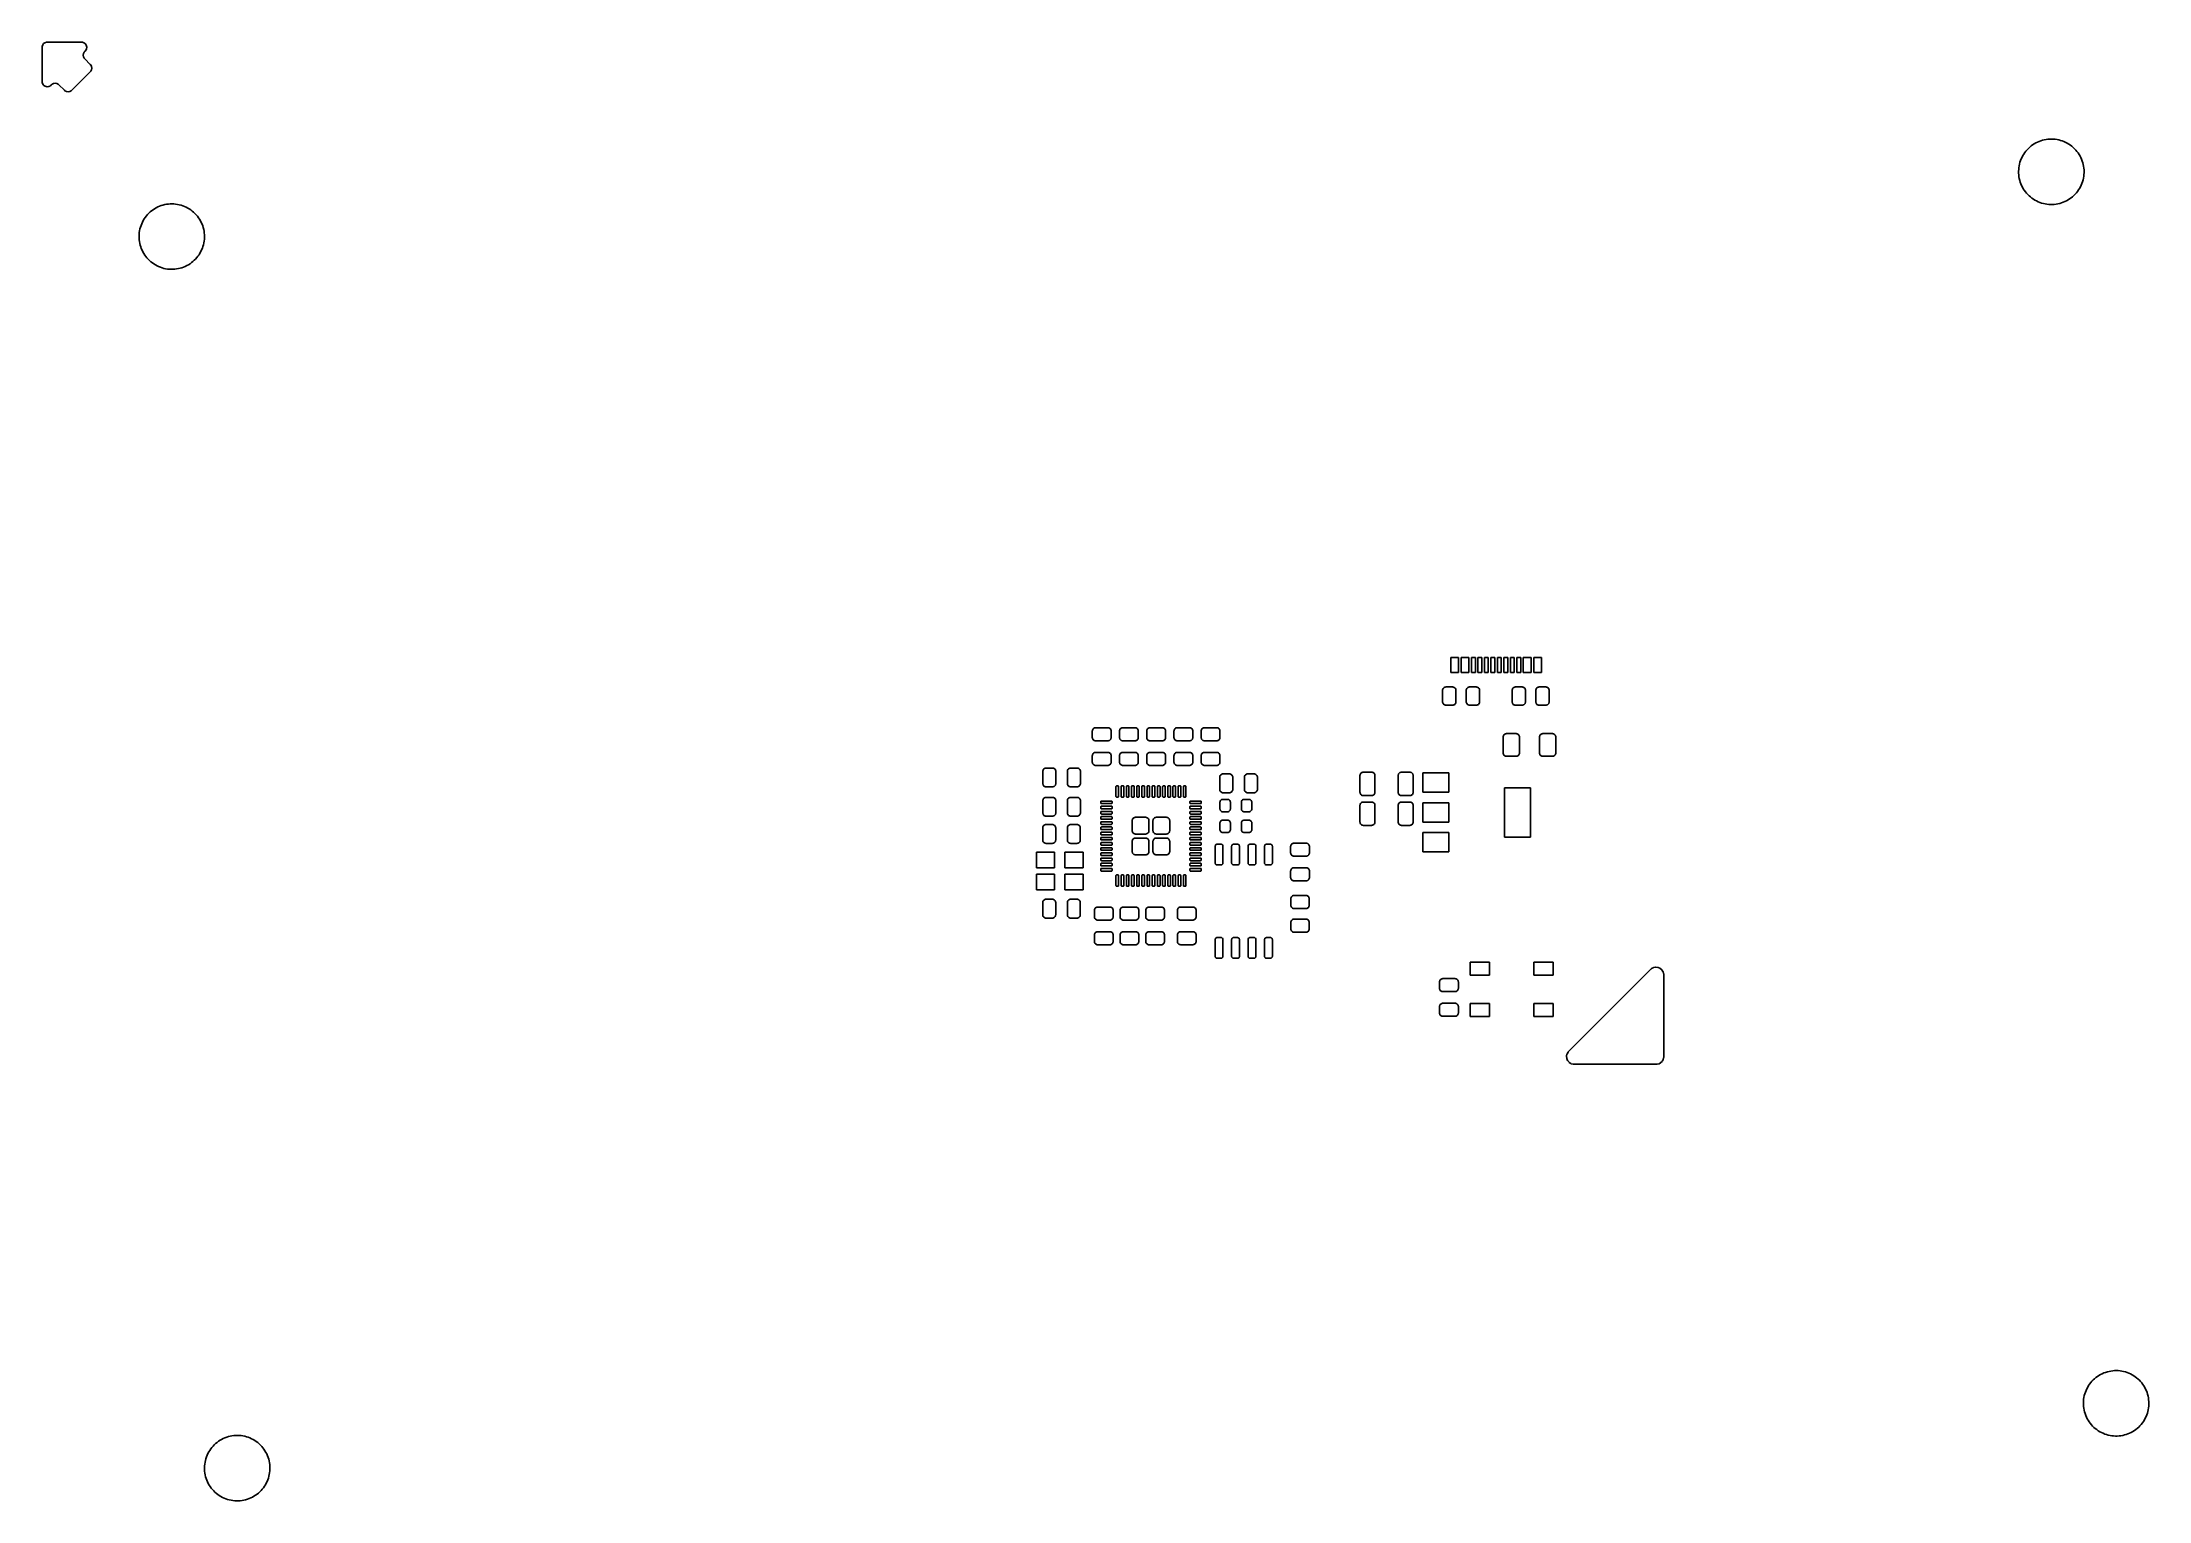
# Model space of a CAD drawing. Extents: x 10 to 173, y -123 to -10.
import ezdxf

# ---------------------------------------------------------------- set-up
doc = ezdxf.new("R2010")
doc.units = 0
doc.layers.add('BLACK', color=7, linetype='CONTINUOUS')

msp = doc.modelspace()

# ---------------------------------------------------------------- linework, layer by layer
at = {"layer": 'BLACK', "linetype": 'CONTINUOUS'}
for p, q in [((10, -10.4), (10.0025, -10.337)), ((10, -13.0343), (10, -10.4)), ((10.0025, -10.337), (10.0414, -10.2173)), ((10.0414, -10.2173), (10.1154, -10.1154)), ((10.1154, -10.1154), (10.2173, -10.0414)), ((10.2173, -10.0414), (10.337, -10.0025)), ((10.337, -10.0025), (10.4, -10)), ((10.4, -10), (13.0343, -10)), ((13.0343, -10), (13.1018, -10.0026)), ((13.1018, -10.0026), (13.2293, -10.0472)), ((13.1829, -10.8756), (13.1632, -11)), ((13.1632, -11), (13.1829, -11.1244)), ((13.2401, -10.7634), (13.1829, -10.8756)), ((13.1829, -11.1244), (13.2401, -11.2366)), ((13.2293, -10.0472), (13.3349, -10.1314)), ((13.2828, -10.7172), (13.2401, -10.7634)), ((13.2401, -11.2366), (13.2828, -11.2828)), ((13.3172, -10.6828), (13.2828, -10.7172)), ((13.2828, -11.2828), (13.7172, -11.7172)), ((13.3631, -10.6333), (13.3172, -10.6828)), ((13.3349, -10.1314), (13.4067, -10.2457)), ((13.4216, -10.5116), (13.3631, -10.6333)), ((13.4067, -10.2457), (13.4368, -10.3774)), ((13.4368, -10.3774), (13.4216, -10.5116)), ((13.7172, -12.2828), (12.2828, -13.7172)), ((13.7172, -11.7172), (13.7599, -11.7634)), ((13.7599, -12.2366), (13.7172, -12.2828)), ((13.7599, -11.7634), (13.8171, -11.8756)), ((13.8171, -12.1244), (13.7599, -12.2366)), ((13.8171, -11.8756), (13.8368, -12)), ((13.8368, -12), (13.8171, -12.1244)), ((10.0026, -13.1018), (10, -13.0343)), ((10.0472, -13.2293), (10.0026, -13.1018)), ((10.1314, -13.3349), (10.0472, -13.2293)), ((10.2457, -13.4067), (10.1314, -13.3349)), ((10.3774, -13.4368), (10.2457, -13.4067)), ((10.5116, -13.4216), (10.3774, -13.4368)), ((10.6332, -13.363), (10.5116, -13.4216)), ((10.6828, -13.3172), (10.6332, -13.363)), ((10.7172, -13.2828), (10.6828, -13.3172)), ((10.7634, -13.2401), (10.7172, -13.2828)), ((10.8756, -13.1829), (10.7634, -13.2401)), ((11, -13.1632), (10.8756, -13.1829)), ((11.1244, -13.1829), (11, -13.1632)), ((11.2366, -13.2401), (11.1244, -13.1829)), ((11.2828, -13.2828), (11.2366, -13.2401)), ((11.7172, -13.7172), (11.2828, -13.2828)), ((11.7634, -13.7599), (11.7172, -13.7172)), ((11.8756, -13.8171), (11.7634, -13.7599)), ((12, -13.8368), (11.8756, -13.8171)), ((12.1244, -13.8171), (12, -13.8368)), ((12.2366, -13.7599), (12.1244, -13.8171)), ((12.2828, -13.7172), (12.2366, -13.7599)), ((163.559, -17.9266), (163.677, -17.8494)), ((163.677, -17.8494), (163.799, -17.7789)), ((163.799, -17.7789), (163.925, -17.7153)), ((163.925, -17.7153), (164.054, -17.6589)), ((164.054, -17.6589), (164.186, -17.6097)), ((164.186, -17.6097), (164.321, -17.568)), ((164.321, -17.568), (164.458, -17.5339)), ((164.458, -17.5339), (164.596, -17.5075)), ((164.596, -17.5075), (164.736, -17.4888)), ((164.736, -17.4888), (164.877, -17.478)), ((164.877, -17.478), (165.018, -17.4751)), ((165.018, -17.4751), (165.159, -17.48)), ((165.159, -17.48), (165.299, -17.4928)), ((165.299, -17.4928), (165.438, -17.5134)), ((165.438, -17.5134), (165.577, -17.5417)), ((165.577, -17.5417), (165.713, -17.5777)), ((165.713, -17.5777), (165.847, -17.6213)), ((165.847, -17.6213), (165.978, -17.6723)), ((165.978, -17.6723), (166.107, -17.7305)), ((166.107, -17.7305), (166.232, -17.7959)), ((166.232, -17.7959), (166.353, -17.8681)), ((166.353, -17.8681), (166.47, -17.9469)), ((162.516, -19.5442), (162.546, -19.4063)), ((162.546, -19.4063), (162.583, -19.2702)), ((162.583, -19.2702), (162.627, -19.1364)), ((162.627, -19.1364), (162.679, -19.0053)), ((162.679, -19.0053), (162.738, -18.8773)), ((162.738, -18.8773), (162.805, -18.7528)), ((162.805, -18.7528), (162.878, -18.6322)), ((162.878, -18.6322), (162.957, -18.5158)), ((162.957, -18.5158), (163.043, -18.4041)), ((163.043, -18.4041), (163.135, -18.2974)), ((163.135, -18.2974), (163.233, -18.196)), ((163.233, -18.196), (163.337, -18.1002)), ((163.337, -18.1002), (163.445, -18.0103)), ((163.445, -18.0103), (163.559, -17.9266)), ((166.47, -17.9469), (166.582, -18.0322)), ((166.582, -18.0322), (166.69, -18.1236)), ((166.69, -18.1236), (166.792, -18.2208)), ((166.792, -18.2208), (166.888, -18.3236)), ((166.888, -18.3236), (166.979, -18.4316)), ((166.979, -18.4316), (167.063, -18.5445)), ((167.063, -18.5445), (167.141, -18.662)), ((167.141, -18.662), (167.213, -18.7836)), ((167.213, -18.7836), (167.277, -18.909)), ((167.277, -18.909), (167.334, -19.0378)), ((167.334, -19.0378), (167.385, -19.1696)), ((167.385, -19.1696), (167.427, -19.304)), ((167.427, -19.304), (167.462, -19.4406)), ((167.462, -19.4406), (167.49, -19.5789)), ((162.475, -19.9647), (162.481, -19.8239)), ((162.477, -20.1057), (162.475, -19.9647)), ((162.487, -20.2464), (162.477, -20.1057)), ((162.481, -19.8239), (162.495, -19.6835)), ((162.505, -20.3863), (162.487, -20.2464)), ((162.495, -19.6835), (162.516, -19.5442)), ((162.53, -20.525), (162.505, -20.3863)), ((162.563, -20.662), (162.53, -20.525)), ((162.604, -20.797), (162.563, -20.662)), ((162.652, -20.9295), (162.604, -20.797)), ((162.708, -21.0591), (162.652, -20.9295)), ((162.771, -21.1854), (162.708, -21.0591)), ((167.307, -21.027), (167.246, -21.1542)), ((167.36, -20.8966), (167.307, -21.027)), ((167.407, -20.7635), (167.36, -20.8966)), ((167.446, -20.6279), (167.407, -20.7635)), ((167.477, -20.4904), (167.446, -20.6279)), ((167.5, -20.3514), (167.477, -20.4904)), ((167.49, -19.5789), (167.509, -19.7185)), ((167.516, -20.2113), (167.5, -20.3514)), ((167.509, -19.7185), (167.521, -19.8591)), ((167.524, -20.0705), (167.516, -20.2113)), ((167.521, -19.8591), (167.525, -20)), ((167.525, -20), (167.524, -20.0705)), ((18.799, -22.7789), (18.9249, -22.7153)), ((18.9249, -22.7153), (19.0541, -22.6589)), ((19.0541, -22.6589), (19.1863, -22.6097)), ((19.1863, -22.6097), (19.321, -22.568)), ((19.321, -22.568), (19.4578, -22.5339)), ((19.4578, -22.5339), (19.5963, -22.5075)), ((19.5963, -22.5075), (19.7361, -22.4888)), ((19.7361, -22.4888), (19.8767, -22.478)), ((19.8767, -22.478), (20.0176, -22.4751)), ((20.0176, -22.4751), (20.1585, -22.48)), ((20.1585, -22.48), (20.299, -22.4928)), ((20.299, -22.4928), (20.4385, -22.5134)), ((20.4385, -22.5134), (20.5766, -22.5417)), ((20.5766, -22.5417), (20.7129, -22.5777)), ((20.7129, -22.5777), (20.847, -22.6213)), ((20.847, -22.6213), (20.9785, -22.6723)), ((20.9785, -22.6723), (21.1069, -22.7305)), ((21.1069, -22.7305), (21.2318, -22.7959)), ((162.84, -21.308), (162.771, -21.1854)), ((162.917, -21.4265), (162.84, -21.308)), ((162.999, -21.5406), (162.917, -21.4265)), ((163.089, -21.6499), (162.999, -21.5406)), ((163.184, -21.754), (163.089, -21.6499)), ((163.284, -21.8527), (163.184, -21.754)), ((163.391, -21.9455), (163.284, -21.8527)), ((163.502, -22.0324), (163.391, -21.9455)), ((163.617, -22.1128), (163.502, -22.0324)), ((163.737, -22.1867), (163.617, -22.1128)), ((163.862, -22.2538), (163.737, -22.1867)), ((163.989, -22.3138), (163.862, -22.2538)), ((164.12, -22.3666), (163.989, -22.3138)), ((164.253, -22.4121), (164.12, -22.3666)), ((164.389, -22.45), (164.253, -22.4121)), ((164.527, -22.4803), (164.389, -22.45)), ((164.666, -22.5028), (164.527, -22.4803)), ((164.806, -22.5176), (164.666, -22.5028)), ((164.947, -22.5244), (164.806, -22.5176)), ((165.088, -22.5235), (164.947, -22.5244)), ((165.229, -22.5146), (165.088, -22.5235)), ((165.369, -22.4979), (165.229, -22.5146)), ((165.508, -22.4734), (165.369, -22.4979)), ((165.645, -22.4412), (165.508, -22.4734)), ((165.78, -22.4014), (165.645, -22.4412)), ((165.913, -22.3541), (165.78, -22.4014)), ((166.043, -22.2995), (165.913, -22.3541)), ((166.17, -22.2377), (166.043, -22.2995)), ((166.293, -22.1689), (166.17, -22.2377)), ((166.412, -22.0933), (166.293, -22.1689)), ((166.527, -22.0112), (166.412, -22.0933)), ((166.637, -21.9229), (166.527, -22.0112)), ((166.741, -21.8285), (166.637, -21.9229)), ((166.841, -21.7285), (166.741, -21.8285)), ((166.934, -21.623), (166.841, -21.7285)), ((167.022, -21.5125), (166.934, -21.623)), ((167.103, -21.3973), (167.022, -21.5125)), ((167.178, -21.2777), (167.103, -21.3973)), ((167.246, -21.1542), (167.178, -21.2777)), ((17.5458, -24.4063), (17.5828, -24.2702)), ((17.5828, -24.2702), (17.6273, -24.1364)), ((17.6273, -24.1364), (17.6792, -24.0053)), ((17.6792, -24.0053), (17.7383, -23.8773)), ((17.7383, -23.8773), (17.8045, -23.7528)), ((17.8045, -23.7528), (17.8776, -23.6322)), ((17.8776, -23.6322), (17.9572, -23.5158)), ((17.9572, -23.5158), (18.0433, -23.4041)), ((18.0433, -23.4041), (18.1354, -23.2974)), ((18.1354, -23.2974), (18.2333, -23.196)), ((18.2333, -23.196), (18.3368, -23.1002)), ((18.3368, -23.1002), (18.4455, -23.0103)), ((18.4455, -23.0103), (18.5589, -22.9266)), ((18.5589, -22.9266), (18.6769, -22.8494)), ((18.6769, -22.8494), (18.799, -22.7789)), ((21.2318, -22.7959), (21.353, -22.8681)), ((21.353, -22.8681), (21.4699, -22.9469)), ((21.4699, -22.9469), (21.5822, -23.0322)), ((21.5822, -23.0322), (21.6896, -23.1236)), ((21.6896, -23.1236), (21.7917, -23.2208)), ((21.7917, -23.2208), (21.8882, -23.3236)), ((21.8882, -23.3236), (21.9788, -23.4316)), ((21.9788, -23.4316), (22.0633, -23.5445)), ((22.0633, -23.5445), (22.1413, -23.662)), ((22.1413, -23.662), (22.2127, -23.7836)), ((22.2127, -23.7836), (22.2771, -23.909)), ((22.2771, -23.909), (22.3345, -24.0378)), ((22.3345, -24.0378), (22.3845, -24.1696)), ((22.3845, -24.1696), (22.4272, -24.304)), ((22.4272, -24.304), (22.4623, -24.4406)), ((17.4752, -24.9647), (17.4812, -24.8239)), ((17.4772, -25.1057), (17.4752, -24.9647)), ((17.4871, -25.2464), (17.4772, -25.1057)), ((17.4812, -24.8239), (17.4949, -24.6835)), ((17.5047, -25.3863), (17.4871, -25.2464)), ((17.4949, -24.6835), (17.5165, -24.5442)), ((17.5302, -25.525), (17.5047, -25.3863)), ((17.5165, -24.5442), (17.5458, -24.4063)), ((17.5633, -25.662), (17.5302, -25.525)), ((17.6041, -25.797), (17.5633, -25.662)), ((17.6523, -25.9295), (17.6041, -25.797)), ((17.7079, -26.0591), (17.6523, -25.9295)), ((22.3604, -25.8966), (22.3067, -26.027)), ((22.4068, -25.7635), (22.3604, -25.8966)), ((22.4457, -25.6279), (22.4068, -25.7635)), ((22.4769, -25.4904), (22.4457, -25.6279)), ((22.4623, -24.4406), (22.4896, -24.5789)), ((22.5004, -25.3514), (22.4769, -25.4904)), ((22.4896, -24.5789), (22.5093, -24.7185)), ((22.5161, -25.2113), (22.5004, -25.3514)), ((22.5093, -24.7185), (22.5211, -24.8591)), ((22.524, -25.0705), (22.5161, -25.2113)), ((22.5211, -24.8591), (22.525, -25)), ((22.525, -25), (22.524, -25.0705)), ((17.7706, -26.1854), (17.7079, -26.0591)), ((17.8402, -26.308), (17.7706, -26.1854)), ((17.9166, -26.4265), (17.8402, -26.308)), ((17.9995, -26.5406), (17.9166, -26.4265)), ((18.0886, -26.6499), (17.9995, -26.5406)), ((18.1837, -26.754), (18.0886, -26.6499)), ((18.2844, -26.8527), (18.1837, -26.754)), ((18.3905, -26.9455), (18.2844, -26.8527)), ((18.5016, -27.0324), (18.3905, -26.9455)), ((18.6174, -27.1128), (18.5016, -27.0324)), ((18.7375, -27.1867), (18.6174, -27.1128)), ((18.8615, -27.2538), (18.7375, -27.1867)), ((18.9891, -27.3138), (18.8615, -27.2538)), ((19.1199, -27.3666), (18.9891, -27.3138)), ((19.2533, -27.4121), (19.1199, -27.3666)), ((19.3891, -27.45), (19.2533, -27.4121)), ((19.5269, -27.4803), (19.3891, -27.45)), ((19.6661, -27.5028), (19.5269, -27.4803)), ((19.8063, -27.5176), (19.6661, -27.5028)), ((19.9471, -27.5244), (19.8063, -27.5176)), ((20.0881, -27.5235), (19.9471, -27.5244)), ((20.2288, -27.5146), (20.0881, -27.5235)), ((20.3689, -27.4979), (20.2288, -27.5146)), ((20.5077, -27.4734), (20.3689, -27.4979)), ((20.645, -27.4412), (20.5077, -27.4734)), ((20.7803, -27.4014), (20.645, -27.4412)), ((20.9131, -27.3541), (20.7803, -27.4014)), ((21.0431, -27.2995), (20.9131, -27.3541)), ((21.1698, -27.2377), (21.0431, -27.2995)), ((21.2929, -27.1689), (21.1698, -27.2377)), ((21.412, -27.0933), (21.2929, -27.1689)), ((21.5266, -27.0112), (21.412, -27.0933)), ((21.6365, -26.9229), (21.5266, -27.0112)), ((21.7413, -26.8285), (21.6365, -26.9229)), ((21.8406, -26.7285), (21.7413, -26.8285)), ((21.9343, -26.623), (21.8406, -26.7285)), ((22.0218, -26.5125), (21.9343, -26.623)), ((22.1031, -26.3973), (22.0218, -26.5125)), ((22.1778, -26.2777), (22.1031, -26.3973)), ((22.2458, -26.1542), (22.1778, -26.2777)), ((22.3067, -26.027), (22.2458, -26.1542)), ((118.666, -58.6312), (118.666, -57.4712)), ((118.666, -57.4712), (119.266, -57.4712)), ((119.266, -57.4712), (119.266, -58.6312)), ((119.466, -58.6312), (119.466, -57.4712)), ((119.466, -57.4712), (120.066, -57.4712)), ((120.066, -57.4712), (120.066, -58.6312)), ((120.266, -58.6312), (120.266, -57.4712)), ((120.266, -57.4712), (120.566, -57.4712)), ((120.566, -57.4712), (120.566, -58.6312)), ((120.766, -58.6312), (120.766, -57.4712)), ((120.766, -57.4712), (121.066, -57.4712)), ((121.066, -57.4712), (121.066, -58.6312)), ((121.266, -58.6312), (121.266, -57.4712)), ((121.266, -57.4712), (121.566, -57.4712)), ((121.566, -57.4712), (121.566, -58.6312)), ((121.766, -58.6312), (121.766, -57.4712)), ((121.766, -57.4712), (122.066, -57.4712)), ((122.066, -57.4712), (122.066, -58.6312)), ((122.266, -58.6312), (122.266, -57.4712)), ((122.266, -57.4712), (122.566, -57.4712)), ((122.566, -57.4712), (122.566, -58.6312)), ((122.766, -58.6312), (122.766, -57.4712)), ((122.766, -57.4712), (123.066, -57.4712)), ((123.066, -57.4712), (123.066, -58.6312)), ((123.266, -58.6312), (123.266, -57.4712)), ((123.266, -57.4712), (123.566, -57.4712)), ((123.566, -57.4712), (123.566, -58.6312)), ((123.766, -58.6312), (123.766, -57.4712)), ((123.766, -57.4712), (124.066, -57.4712)), ((124.066, -57.4712), (124.066, -58.6312)), ((124.266, -58.6312), (124.266, -57.4712)), ((124.266, -57.4712), (124.866, -57.4712)), ((124.866, -57.4712), (124.866, -58.6312)), ((125.066, -58.6312), (125.066, -57.4712)), ((125.066, -57.4712), (125.666, -57.4712)), ((125.666, -57.4712), (125.666, -58.6312)), ((118.041, -59.9912), (118.044, -59.9508)), ((118.041, -60.8912), (118.041, -59.9912)), ((118.044, -59.9508), (118.056, -59.9078)), ((118.056, -59.9078), (118.074, -59.8673)), ((118.074, -59.8673), (118.099, -59.8308)), ((118.099, -59.8308), (118.131, -59.7994)), ((118.131, -59.7994), (118.167, -59.774)), ((118.167, -59.774), (118.208, -59.7555)), ((118.208, -59.7555), (118.251, -59.7445)), ((118.251, -59.7445), (118.291, -59.7412)), ((118.291, -59.7412), (118.816, -59.7412)), ((119.266, -58.6312), (118.666, -58.6312)), ((118.816, -59.7412), (118.857, -59.7445)), ((118.857, -59.7445), (118.9, -59.7555)), ((118.9, -59.7555), (118.94, -59.774)), ((118.94, -59.774), (118.977, -59.7994)), ((118.977, -59.7994), (119.008, -59.8308)), ((119.008, -59.8308), (119.033, -59.8673)), ((119.033, -59.8673), (119.052, -59.9078)), ((119.052, -59.9078), (119.063, -59.9508)), ((119.063, -59.9508), (119.066, -59.9912)), ((119.066, -59.9912), (119.066, -60.8912)), ((120.066, -58.6312), (119.466, -58.6312)), ((119.866, -59.9912), (119.869, -59.9508)), ((119.866, -60.8912), (119.866, -59.9912)), ((119.869, -59.9508), (119.881, -59.9078)), ((119.881, -59.9078), (119.899, -59.8673)), ((119.899, -59.8673), (119.924, -59.8308)), ((119.924, -59.8308), (119.956, -59.7994)), ((119.956, -59.7994), (119.992, -59.774)), ((119.992, -59.774), (120.033, -59.7555)), ((120.033, -59.7555), (120.076, -59.7445)), ((120.076, -59.7445), (120.116, -59.7412)), ((120.116, -59.7412), (120.641, -59.7412)), ((120.566, -58.6312), (120.266, -58.6312)), ((120.641, -59.7412), (120.682, -59.7445)), ((120.682, -59.7445), (120.725, -59.7555)), ((120.725, -59.7555), (120.765, -59.774)), ((120.765, -59.774), (120.802, -59.7994)), ((121.066, -58.6312), (120.766, -58.6312)), ((120.802, -59.7994), (120.833, -59.8308)), ((120.833, -59.8308), (120.858, -59.8673)), ((120.858, -59.8673), (120.877, -59.9078)), ((120.877, -59.9078), (120.888, -59.9508)), ((120.888, -59.9508), (120.891, -59.9912)), ((120.891, -59.9912), (120.891, -60.8912)), ((121.566, -58.6312), (121.266, -58.6312)), ((122.066, -58.6312), (121.766, -58.6312)), ((122.566, -58.6312), (122.266, -58.6312)), ((123.066, -58.6312), (122.766, -58.6312)), ((123.566, -58.6312), (123.266, -58.6312)), ((123.406, -59.9912), (123.409, -59.9508)), ((123.406, -60.8912), (123.406, -59.9912)), ((123.409, -59.9508), (123.421, -59.9078)), ((123.421, -59.9078), (123.439, -59.8673)), ((123.439, -59.8673), (123.464, -59.8308)), ((123.464, -59.8308), (123.496, -59.7994)), ((123.496, -59.7994), (123.532, -59.774)), ((123.532, -59.774), (123.573, -59.7555)), ((123.573, -59.7555), (123.616, -59.7445)), ((123.616, -59.7445), (123.656, -59.7412)), ((123.656, -59.7412), (124.181, -59.7412)), ((124.066, -58.6312), (123.766, -58.6312)), ((124.181, -59.7412), (124.222, -59.7445)), ((124.222, -59.7445), (124.265, -59.7555)), ((124.265, -59.7555), (124.305, -59.774)), ((124.866, -58.6312), (124.266, -58.6312)), ((124.305, -59.774), (124.342, -59.7994)), ((124.342, -59.7994), (124.373, -59.8308)), ((124.373, -59.8308), (124.398, -59.8673)), ((124.398, -59.8673), (124.417, -59.9078)), ((124.417, -59.9078), (124.428, -59.9508)), ((124.428, -59.9508), (124.431, -59.9912)), ((124.431, -59.9912), (124.431, -60.8912)), ((125.666, -58.6312), (125.066, -58.6312)), ((125.231, -59.9912), (125.234, -59.9508)), ((125.231, -60.8912), (125.231, -59.9912)), ((125.234, -59.9508), (125.246, -59.9078)), ((125.246, -59.9078), (125.264, -59.8673)), ((125.264, -59.8673), (125.289, -59.8308)), ((125.289, -59.8308), (125.321, -59.7994)), ((125.321, -59.7994), (125.357, -59.774)), ((125.357, -59.774), (125.398, -59.7555)), ((125.398, -59.7555), (125.441, -59.7445)), ((125.441, -59.7445), (125.481, -59.7412)), ((125.481, -59.7412), (126.006, -59.7412)), ((126.006, -59.7412), (126.047, -59.7445)), ((126.047, -59.7445), (126.09, -59.7555)), ((126.09, -59.7555), (126.13, -59.774)), ((126.13, -59.774), (126.167, -59.7994)), ((126.167, -59.7994), (126.198, -59.8308)), ((126.198, -59.8308), (126.223, -59.8673)), ((126.223, -59.8673), (126.242, -59.9078)), ((126.242, -59.9078), (126.253, -59.9508)), ((126.253, -59.9508), (126.256, -59.9912)), ((126.256, -59.9912), (126.256, -60.8912)), ((118.044, -60.9316), (118.041, -60.8912)), ((118.056, -60.9747), (118.044, -60.9316)), ((118.074, -61.0151), (118.056, -60.9747)), ((118.099, -61.0516), (118.074, -61.0151)), ((118.131, -61.083), (118.099, -61.0516)), ((118.167, -61.1084), (118.131, -61.083)), ((118.208, -61.1269), (118.167, -61.1084)), ((118.251, -61.1379), (118.208, -61.1269)), ((118.291, -61.1412), (118.251, -61.1379)), ((118.816, -61.1412), (118.291, -61.1412)), ((118.857, -61.1379), (118.816, -61.1412)), ((118.9, -61.1269), (118.857, -61.1379)), ((118.94, -61.1084), (118.9, -61.1269)), ((118.977, -61.083), (118.94, -61.1084)), ((119.008, -61.0516), (118.977, -61.083)), ((119.033, -61.0151), (119.008, -61.0516)), ((119.052, -60.9747), (119.033, -61.0151)), ((119.063, -60.9316), (119.052, -60.9747)), ((119.066, -60.8912), (119.063, -60.9316)), ((119.869, -60.9316), (119.866, -60.8912)), ((119.881, -60.9747), (119.869, -60.9316)), ((119.899, -61.0151), (119.881, -60.9747)), ((119.924, -61.0516), (119.899, -61.0151)), ((119.956, -61.083), (119.924, -61.0516)), ((119.992, -61.1084), (119.956, -61.083)), ((120.033, -61.1269), (119.992, -61.1084)), ((120.076, -61.1379), (120.033, -61.1269)), ((120.116, -61.1412), (120.076, -61.1379)), ((120.641, -61.1412), (120.116, -61.1412)), ((120.682, -61.1379), (120.641, -61.1412)), ((120.725, -61.1269), (120.682, -61.1379)), ((120.765, -61.1084), (120.725, -61.1269)), ((120.802, -61.083), (120.765, -61.1084)), ((120.833, -61.0516), (120.802, -61.083)), ((120.858, -61.0151), (120.833, -61.0516)), ((120.877, -60.9747), (120.858, -61.0151)), ((120.888, -60.9316), (120.877, -60.9747)), ((120.891, -60.8912), (120.888, -60.9316)), ((123.409, -60.9316), (123.406, -60.8912)), ((123.421, -60.9747), (123.409, -60.9316)), ((123.439, -61.0151), (123.421, -60.9747)), ((123.464, -61.0516), (123.439, -61.0151)), ((123.496, -61.083), (123.464, -61.0516)), ((123.532, -61.1084), (123.496, -61.083)), ((123.573, -61.1269), (123.532, -61.1084)), ((123.616, -61.1379), (123.573, -61.1269)), ((123.656, -61.1412), (123.616, -61.1379)), ((124.181, -61.1412), (123.656, -61.1412)), ((124.222, -61.1379), (124.181, -61.1412)), ((124.265, -61.1269), (124.222, -61.1379)), ((124.305, -61.1084), (124.265, -61.1269)), ((124.342, -61.083), (124.305, -61.1084)), ((124.373, -61.0516), (124.342, -61.083)), ((124.398, -61.0151), (124.373, -61.0516)), ((124.417, -60.9747), (124.398, -61.0151)), ((124.428, -60.9316), (124.417, -60.9747)), ((124.431, -60.8912), (124.428, -60.9316)), ((125.234, -60.9316), (125.231, -60.8912)), ((125.246, -60.9747), (125.234, -60.9316)), ((125.264, -61.0151), (125.246, -60.9747)), ((125.289, -61.0516), (125.264, -61.0151)), ((125.321, -61.083), (125.289, -61.0516)), ((125.357, -61.1084), (125.321, -61.083)), ((125.398, -61.1269), (125.357, -61.1084)), ((125.441, -61.1379), (125.398, -61.1269)), ((125.481, -61.1412), (125.441, -61.1379)), ((126.006, -61.1412), (125.481, -61.1412)), ((126.047, -61.1379), (126.006, -61.1412)), ((126.09, -61.1269), (126.047, -61.1379)), ((126.13, -61.1084), (126.09, -61.1269)), ((126.167, -61.083), (126.13, -61.1084)), ((126.198, -61.0516), (126.167, -61.083)), ((126.223, -61.0151), (126.198, -61.0516)), ((126.242, -60.9747), (126.223, -61.0151)), ((126.253, -60.9316), (126.242, -60.9747)), ((126.256, -60.8912), (126.253, -60.9316)), ((91.0162, -63.1412), (91.0195, -63.1008)), ((91.0162, -63.6412), (91.0162, -63.1412)), ((91.0195, -63.1008), (91.0305, -63.0578)), ((91.0305, -63.0578), (91.049, -63.0173)), ((91.049, -63.0173), (91.0744, -62.9808)), ((91.0744, -62.9808), (91.1058, -62.9494)), ((91.1058, -62.9494), (91.1423, -62.924)), ((91.1423, -62.924), (91.1828, -62.9055)), ((91.1828, -62.9055), (91.2258, -62.8945)), ((91.2258, -62.8945), (91.2662, -62.8912)), ((91.2662, -62.8912), (92.2162, -62.8912)), ((92.2162, -62.8912), (92.2566, -62.8945)), ((92.2566, -62.8945), (92.2997, -62.9055)), ((92.2997, -62.9055), (92.3401, -62.924)), ((92.3401, -62.924), (92.3766, -62.9494)), ((92.3766, -62.9494), (92.408, -62.9808)), ((92.408, -62.9808), (92.4334, -63.0173)), ((92.4334, -63.0173), (92.4519, -63.0578)), ((92.4519, -63.0578), (92.4629, -63.1008)), ((92.4629, -63.1008), (92.4662, -63.1412)), ((92.4662, -63.1412), (92.4662, -63.6412)), ((93.1162, -63.1412), (93.1195, -63.1008)), ((93.1162, -63.6412), (93.1162, -63.1412)), ((93.1195, -63.1008), (93.1305, -63.0578)), ((93.1305, -63.0578), (93.149, -63.0173)), ((93.149, -63.0173), (93.1744, -62.9808)), ((93.1744, -62.9808), (93.2058, -62.9494)), ((93.2058, -62.9494), (93.2423, -62.924)), ((93.2423, -62.924), (93.2828, -62.9055)), ((93.2828, -62.9055), (93.3258, -62.8945)), ((93.3258, -62.8945), (93.3662, -62.8912)), ((93.3662, -62.8912), (94.3162, -62.8912)), ((94.3162, -62.8912), (94.3566, -62.8945)), ((94.3566, -62.8945), (94.3997, -62.9055)), ((94.3997, -62.9055), (94.4401, -62.924)), ((94.4401, -62.924), (94.4766, -62.9494)), ((94.4766, -62.9494), (94.508, -62.9808)), ((94.508, -62.9808), (94.5334, -63.0173)), ((94.5334, -63.0173), (94.5519, -63.0578)), ((94.5519, -63.0578), (94.5629, -63.1008)), ((94.5629, -63.1008), (94.5662, -63.1412)), ((94.5662, -63.1412), (94.5662, -63.6412)), ((95.2162, -63.1412), (95.2195, -63.1008)), ((95.2162, -63.6412), (95.2162, -63.1412)), ((95.2195, -63.1008), (95.2305, -63.0578)), ((95.2305, -63.0578), (95.249, -63.0173)), ((95.249, -63.0173), (95.2744, -62.9808)), ((95.2744, -62.9808), (95.3058, -62.9494)), ((95.3058, -62.9494), (95.3423, -62.924)), ((95.3423, -62.924), (95.3828, -62.9055)), ((95.3828, -62.9055), (95.4258, -62.8945)), ((95.4258, -62.8945), (95.4662, -62.8912)), ((95.4662, -62.8912), (96.4162, -62.8912)), ((96.4162, -62.8912), (96.4566, -62.8945)), ((96.4566, -62.8945), (96.4997, -62.9055)), ((96.4997, -62.9055), (96.5401, -62.924)), ((96.5401, -62.924), (96.5766, -62.9494)), ((96.5766, -62.9494), (96.608, -62.9808)), ((96.608, -62.9808), (96.6334, -63.0173)), ((96.6334, -63.0173), (96.6519, -63.0578)), ((96.6519, -63.0578), (96.6629, -63.1008)), ((96.6629, -63.1008), (96.6662, -63.1412)), ((96.6662, -63.1412), (96.6662, -63.6412)), ((97.3162, -63.1412), (97.3195, -63.1008)), ((97.3162, -63.6412), (97.3162, -63.1412)), ((97.3195, -63.1008), (97.3305, -63.0578)), ((97.3305, -63.0578), (97.349, -63.0173)), ((97.349, -63.0173), (97.3744, -62.9808)), ((97.3744, -62.9808), (97.4058, -62.9494)), ((97.4058, -62.9494), (97.4423, -62.924)), ((97.4423, -62.924), (97.4828, -62.9055)), ((97.4828, -62.9055), (97.5258, -62.8945)), ((97.5258, -62.8945), (97.5662, -62.8912)), ((97.5662, -62.8912), (98.5162, -62.8912)), ((98.5162, -62.8912), (98.5566, -62.8945)), ((98.5566, -62.8945), (98.5997, -62.9055)), ((98.5997, -62.9055), (98.6401, -62.924)), ((98.6401, -62.924), (98.6766, -62.9494)), ((98.6766, -62.9494), (98.708, -62.9808)), ((98.708, -62.9808), (98.7334, -63.0173)), ((98.7334, -63.0173), (98.7519, -63.0578)), ((98.7519, -63.0578), (98.7629, -63.1008)), ((98.7629, -63.1008), (98.7662, -63.1412)), ((98.7662, -63.1412), (98.7662, -63.6412)), ((99.4162, -63.1412), (99.4195, -63.1008)), ((99.4162, -63.6412), (99.4162, -63.1412)), ((99.4195, -63.1008), (99.4305, -63.0578)), ((99.4305, -63.0578), (99.449, -63.0173)), ((99.449, -63.0173), (99.4744, -62.9808)), ((99.4744, -62.9808), (99.5058, -62.9494)), ((99.5058, -62.9494), (99.5423, -62.924)), ((99.5423, -62.924), (99.5828, -62.9055)), ((99.5828, -62.9055), (99.6258, -62.8945)), ((99.6258, -62.8945), (99.6662, -62.8912)), ((99.6662, -62.8912), (100.616, -62.8912)), ((100.616, -62.8912), (100.657, -62.8945)), ((100.657, -62.8945), (100.7, -62.9055)), ((100.7, -62.9055), (100.74, -62.924)), ((100.74, -62.924), (100.777, -62.9494)), ((100.777, -62.9494), (100.808, -62.9808)), ((100.808, -62.9808), (100.833, -63.0173)), ((100.833, -63.0173), (100.852, -63.0578)), ((100.852, -63.0578), (100.863, -63.1008)), ((100.863, -63.1008), (100.866, -63.1412)), ((100.866, -63.1412), (100.866, -63.6412)), ((122.806, -63.3994), (122.842, -63.374)), ((122.842, -63.374), (122.883, -63.3555)), ((122.883, -63.3555), (122.926, -63.3445)), ((122.926, -63.3445), (122.966, -63.3412)), ((122.966, -63.3412), (123.716, -63.3412)), ((123.716, -63.3412), (123.757, -63.3445)), ((123.757, -63.3445), (123.8, -63.3555)), ((123.8, -63.3555), (123.84, -63.374)), ((123.84, -63.374), (123.877, -63.3994)), ((125.606, -63.3994), (125.642, -63.374)), ((125.642, -63.374), (125.683, -63.3555)), ((125.683, -63.3555), (125.726, -63.3445)), ((125.726, -63.3445), (125.766, -63.3412)), ((125.766, -63.3412), (126.516, -63.3412)), ((126.516, -63.3412), (126.557, -63.3445)), ((126.557, -63.3445), (126.6, -63.3555)), ((126.6, -63.3555), (126.64, -63.374)), ((126.64, -63.374), (126.677, -63.3994)), ((91.0195, -63.6816), (91.0162, -63.6412)), ((91.0162, -65.0412), (91.0195, -65.0008)), ((91.0305, -63.7247), (91.0195, -63.6816)), ((91.0195, -65.0008), (91.0305, -64.9578)), ((91.049, -63.7651), (91.0305, -63.7247)), ((91.0305, -64.9578), (91.049, -64.9173)), ((91.0744, -63.8016), (91.049, -63.7651)), ((91.049, -64.9173), (91.0744, -64.8808)), ((91.1058, -63.833), (91.0744, -63.8016)), ((91.0744, -64.8808), (91.1058, -64.8494)), ((91.1423, -63.8584), (91.1058, -63.833)), ((91.1058, -64.8494), (91.1423, -64.824)), ((91.1828, -63.8769), (91.1423, -63.8584)), ((91.1423, -64.824), (91.1828, -64.8055)), ((91.2258, -63.8879), (91.1828, -63.8769)), ((91.1828, -64.8055), (91.2258, -64.7945)), ((91.2662, -63.8912), (91.2258, -63.8879)), ((91.2258, -64.7945), (91.2662, -64.7912)), ((92.2162, -63.8912), (91.2662, -63.8912)), ((91.2662, -64.7912), (92.2162, -64.7912)), ((92.2566, -63.8879), (92.2162, -63.8912)), ((92.2162, -64.7912), (92.2566, -64.7945)), ((92.2997, -63.8769), (92.2566, -63.8879)), ((92.2566, -64.7945), (92.2997, -64.8055)), ((92.3401, -63.8584), (92.2997, -63.8769)), ((92.2997, -64.8055), (92.3401, -64.824)), ((92.3766, -63.833), (92.3401, -63.8584)), ((92.3401, -64.824), (92.3766, -64.8494)), ((92.408, -63.8016), (92.3766, -63.833)), ((92.3766, -64.8494), (92.408, -64.8808)), ((92.4334, -63.7651), (92.408, -63.8016)), ((92.408, -64.8808), (92.4334, -64.9173)), ((92.4519, -63.7247), (92.4334, -63.7651)), ((92.4334, -64.9173), (92.4519, -64.9578)), ((92.4629, -63.6816), (92.4519, -63.7247)), ((92.4519, -64.9578), (92.4629, -65.0008)), ((92.4662, -63.6412), (92.4629, -63.6816)), ((92.4629, -65.0008), (92.4662, -65.0412)), ((93.1195, -63.6816), (93.1162, -63.6412)), ((93.1162, -65.0412), (93.1195, -65.0008)), ((93.1305, -63.7247), (93.1195, -63.6816)), ((93.1195, -65.0008), (93.1305, -64.9578)), ((93.149, -63.7651), (93.1305, -63.7247)), ((93.1305, -64.9578), (93.149, -64.9173)), ((93.1744, -63.8016), (93.149, -63.7651)), ((93.149, -64.9173), (93.1744, -64.8808)), ((93.2058, -63.833), (93.1744, -63.8016)), ((93.1744, -64.8808), (93.2058, -64.8494)), ((93.2423, -63.8584), (93.2058, -63.833)), ((93.2058, -64.8494), (93.2423, -64.824)), ((93.2828, -63.8769), (93.2423, -63.8584)), ((93.2423, -64.824), (93.2828, -64.8055)), ((93.3258, -63.8879), (93.2828, -63.8769)), ((93.2828, -64.8055), (93.3258, -64.7945)), ((93.3662, -63.8912), (93.3258, -63.8879)), ((93.3258, -64.7945), (93.3662, -64.7912)), ((94.3162, -63.8912), (93.3662, -63.8912)), ((93.3662, -64.7912), (94.3162, -64.7912)), ((94.3566, -63.8879), (94.3162, -63.8912)), ((94.3162, -64.7912), (94.3566, -64.7945)), ((94.3997, -63.8769), (94.3566, -63.8879)), ((94.3566, -64.7945), (94.3997, -64.8055)), ((94.4401, -63.8584), (94.3997, -63.8769)), ((94.3997, -64.8055), (94.4401, -64.824)), ((94.4766, -63.833), (94.4401, -63.8584)), ((94.4401, -64.824), (94.4766, -64.8494)), ((94.508, -63.8016), (94.4766, -63.833)), ((94.4766, -64.8494), (94.508, -64.8808)), ((94.5334, -63.7651), (94.508, -63.8016)), ((94.508, -64.8808), (94.5334, -64.9173)), ((94.5519, -63.7247), (94.5334, -63.7651)), ((94.5334, -64.9173), (94.5519, -64.9578)), ((94.5629, -63.6816), (94.5519, -63.7247)), ((94.5519, -64.9578), (94.5629, -65.0008)), ((94.5662, -63.6412), (94.5629, -63.6816)), ((94.5629, -65.0008), (94.5662, -65.0412)), ((95.2195, -63.6816), (95.2162, -63.6412)), ((95.2162, -65.0412), (95.2195, -65.0008)), ((95.2305, -63.7247), (95.2195, -63.6816)), ((95.2195, -65.0008), (95.2305, -64.9578)), ((95.249, -63.7651), (95.2305, -63.7247)), ((95.2305, -64.9578), (95.249, -64.9173)), ((95.2744, -63.8016), (95.249, -63.7651)), ((95.249, -64.9173), (95.2744, -64.8808)), ((95.3058, -63.833), (95.2744, -63.8016)), ((95.2744, -64.8808), (95.3058, -64.8494)), ((95.3423, -63.8584), (95.3058, -63.833)), ((95.3058, -64.8494), (95.3423, -64.824)), ((95.3828, -63.8769), (95.3423, -63.8584)), ((95.3423, -64.824), (95.3828, -64.8055)), ((95.4258, -63.8879), (95.3828, -63.8769)), ((95.3828, -64.8055), (95.4258, -64.7945)), ((95.4662, -63.8912), (95.4258, -63.8879)), ((95.4258, -64.7945), (95.4662, -64.7912)), ((96.4162, -63.8912), (95.4662, -63.8912)), ((95.4662, -64.7912), (96.4162, -64.7912)), ((96.4566, -63.8879), (96.4162, -63.8912)), ((96.4162, -64.7912), (96.4566, -64.7945)), ((96.4997, -63.8769), (96.4566, -63.8879)), ((96.4566, -64.7945), (96.4997, -64.8055)), ((96.5401, -63.8584), (96.4997, -63.8769)), ((96.4997, -64.8055), (96.5401, -64.824)), ((96.5766, -63.833), (96.5401, -63.8584)), ((96.5401, -64.824), (96.5766, -64.8494)), ((96.608, -63.8016), (96.5766, -63.833)), ((96.5766, -64.8494), (96.608, -64.8808)), ((96.6334, -63.7651), (96.608, -63.8016)), ((96.608, -64.8808), (96.6334, -64.9173)), ((96.6519, -63.7247), (96.6334, -63.7651)), ((96.6334, -64.9173), (96.6519, -64.9578)), ((96.6629, -63.6816), (96.6519, -63.7247)), ((96.6519, -64.9578), (96.6629, -65.0008)), ((96.6662, -63.6412), (96.6629, -63.6816)), ((96.6629, -65.0008), (96.6662, -65.0412)), ((97.3195, -63.6816), (97.3162, -63.6412)), ((97.3162, -65.0412), (97.3195, -65.0008)), ((97.3305, -63.7247), (97.3195, -63.6816)), ((97.3195, -65.0008), (97.3305, -64.9578)), ((97.349, -63.7651), (97.3305, -63.7247)), ((97.3305, -64.9578), (97.349, -64.9173)), ((97.3744, -63.8016), (97.349, -63.7651)), ((97.349, -64.9173), (97.3744, -64.8808)), ((97.4058, -63.833), (97.3744, -63.8016)), ((97.3744, -64.8808), (97.4058, -64.8494)), ((97.4423, -63.8584), (97.4058, -63.833)), ((97.4058, -64.8494), (97.4423, -64.824)), ((97.4828, -63.8769), (97.4423, -63.8584)), ((97.4423, -64.824), (97.4828, -64.8055)), ((97.5258, -63.8879), (97.4828, -63.8769)), ((97.4828, -64.8055), (97.5258, -64.7945)), ((97.5662, -63.8912), (97.5258, -63.8879)), ((97.5258, -64.7945), (97.5662, -64.7912)), ((98.5162, -63.8912), (97.5662, -63.8912)), ((97.5662, -64.7912), (98.5162, -64.7912)), ((98.5566, -63.8879), (98.5162, -63.8912)), ((98.5162, -64.7912), (98.5566, -64.7945)), ((98.5997, -63.8769), (98.5566, -63.8879)), ((98.5566, -64.7945), (98.5997, -64.8055)), ((98.6401, -63.8584), (98.5997, -63.8769)), ((98.5997, -64.8055), (98.6401, -64.824)), ((98.6766, -63.833), (98.6401, -63.8584)), ((98.6401, -64.824), (98.6766, -64.8494)), ((98.708, -63.8016), (98.6766, -63.833)), ((98.6766, -64.8494), (98.708, -64.8808)), ((98.7334, -63.7651), (98.708, -63.8016)), ((98.708, -64.8808), (98.7334, -64.9173)), ((98.7519, -63.7247), (98.7334, -63.7651)), ((98.7334, -64.9173), (98.7519, -64.9578)), ((98.7629, -63.6816), (98.7519, -63.7247)), ((98.7519, -64.9578), (98.7629, -65.0008)), ((98.7662, -63.6412), (98.7629, -63.6816)), ((98.7629, -65.0008), (98.7662, -65.0412)), ((99.4195, -63.6816), (99.4162, -63.6412)), ((99.4162, -65.0412), (99.4195, -65.0008)), ((99.4305, -63.7247), (99.4195, -63.6816)), ((99.4195, -65.0008), (99.4305, -64.9578)), ((99.449, -63.7651), (99.4305, -63.7247)), ((99.4305, -64.9578), (99.449, -64.9173)), ((99.4744, -63.8016), (99.449, -63.7651)), ((99.449, -64.9173), (99.4744, -64.8808)), ((99.5058, -63.833), (99.4744, -63.8016)), ((99.4744, -64.8808), (99.5058, -64.8494)), ((99.5423, -63.8584), (99.5058, -63.833)), ((99.5058, -64.8494), (99.5423, -64.824)), ((99.5828, -63.8769), (99.5423, -63.8584)), ((99.5423, -64.824), (99.5828, -64.8055)), ((99.6258, -63.8879), (99.5828, -63.8769)), ((99.5828, -64.8055), (99.6258, -64.7945)), ((99.6662, -63.8912), (99.6258, -63.8879)), ((99.6258, -64.7945), (99.6662, -64.7912)), ((100.616, -63.8912), (99.6662, -63.8912)), ((99.6662, -64.7912), (100.616, -64.7912)), ((100.657, -63.8879), (100.616, -63.8912)), ((100.616, -64.7912), (100.657, -64.7945)), ((100.7, -63.8769), (100.657, -63.8879)), ((100.657, -64.7945), (100.7, -64.8055)), ((100.74, -63.8584), (100.7, -63.8769)), ((100.7, -64.8055), (100.74, -64.824)), ((100.777, -63.833), (100.74, -63.8584)), ((100.74, -64.824), (100.777, -64.8494)), ((100.808, -63.8016), (100.777, -63.833)), ((100.777, -64.8494), (100.808, -64.8808)), ((100.833, -63.7651), (100.808, -63.8016)), ((100.808, -64.8808), (100.833, -64.9173)), ((100.852, -63.7247), (100.833, -63.7651)), ((100.833, -64.9173), (100.852, -64.9578)), ((100.863, -63.6816), (100.852, -63.7247)), ((100.852, -64.9578), (100.863, -65.0008)), ((100.866, -63.6412), (100.863, -63.6816)), ((100.863, -65.0008), (100.866, -65.0412)), ((122.716, -63.5912), (122.719, -63.5508)), ((122.716, -64.8412), (122.716, -63.5912)), ((122.719, -64.8816), (122.716, -64.8412)), ((122.719, -63.5508), (122.731, -63.5078)), ((122.731, -64.9247), (122.719, -64.8816)), ((122.731, -63.5078), (122.749, -63.4673)), ((122.749, -64.9651), (122.731, -64.9247)), ((122.749, -63.4673), (122.774, -63.4308)), ((122.774, -65.0016), (122.749, -64.9651)), ((122.774, -63.4308), (122.806, -63.3994)), ((122.806, -65.033), (122.774, -65.0016)), ((123.877, -63.3994), (123.908, -63.4308)), ((123.908, -65.0016), (123.877, -65.033)), ((123.908, -63.4308), (123.933, -63.4673)), ((123.933, -64.9651), (123.908, -65.0016)), ((123.933, -63.4673), (123.952, -63.5078)), ((123.952, -64.9247), (123.933, -64.9651)), ((123.952, -63.5078), (123.963, -63.5508)), ((123.963, -64.8816), (123.952, -64.9247)), ((123.963, -63.5508), (123.966, -63.5912)), ((123.966, -64.8412), (123.963, -64.8816)), ((123.966, -63.5912), (123.966, -64.8412)), ((125.516, -63.5912), (125.519, -63.5508)), ((125.516, -64.8412), (125.516, -63.5912)), ((125.519, -64.8816), (125.516, -64.8412)), ((125.519, -63.5508), (125.531, -63.5078)), ((125.531, -64.9247), (125.519, -64.8816)), ((125.531, -63.5078), (125.549, -63.4673)), ((125.549, -64.9651), (125.531, -64.9247)), ((125.549, -63.4673), (125.574, -63.4308)), ((125.574, -65.0016), (125.549, -64.9651)), ((125.574, -63.4308), (125.606, -63.3994)), ((125.606, -65.033), (125.574, -65.0016)), ((126.677, -63.3994), (126.708, -63.4308)), ((126.708, -65.0016), (126.677, -65.033)), ((126.708, -63.4308), (126.733, -63.4673)), ((126.733, -64.9651), (126.708, -65.0016)), ((126.733, -63.4673), (126.752, -63.5078)), ((126.752, -64.9247), (126.733, -64.9651)), ((126.752, -63.5078), (126.763, -63.5508)), ((126.763, -64.8816), (126.752, -64.9247)), ((126.763, -63.5508), (126.766, -63.5912)), ((126.766, -64.8412), (126.763, -64.8816)), ((126.766, -63.5912), (126.766, -64.8412)), ((87.1988, -66.2432), (87.2021, -66.2028)), ((87.1988, -67.1932), (87.1988, -66.2432)), ((87.2021, -66.2028), (87.2131, -66.1597)), ((87.2131, -66.1597), (87.2316, -66.1193)), ((87.2316, -66.1193), (87.257, -66.0828)), ((87.257, -66.0828), (87.2884, -66.0514)), ((87.2884, -66.0514), (87.3249, -66.026)), ((87.3249, -66.026), (87.3654, -66.0075)), ((87.3654, -66.0075), (87.4084, -65.9964)), ((87.4084, -65.9964), (87.4488, -65.9932)), ((87.4488, -65.9932), (87.9488, -65.9932)), ((87.9488, -65.9932), (87.9892, -65.9964)), ((87.9892, -65.9964), (88.0323, -66.0075)), ((88.0323, -66.0075), (88.0727, -66.026)), ((88.0727, -66.026), (88.1092, -66.0514)), ((88.1092, -66.0514), (88.1406, -66.0828)), ((88.1406, -66.0828), (88.166, -66.1193)), ((88.166, -66.1193), (88.1845, -66.1597)), ((88.1845, -66.1597), (88.1955, -66.2028)), ((88.1955, -66.2028), (88.1988, -66.2432)), ((88.1988, -66.2432), (88.1988, -67.1932)), ((89.0988, -66.2432), (89.1021, -66.2028)), ((89.0988, -67.1932), (89.0988, -66.2432)), ((89.1021, -66.2028), (89.1131, -66.1597)), ((89.1131, -66.1597), (89.1316, -66.1193)), ((89.1316, -66.1193), (89.157, -66.0828)), ((89.157, -66.0828), (89.1884, -66.0514)), ((89.1884, -66.0514), (89.2249, -66.026)), ((89.2249, -66.026), (89.2654, -66.0075)), ((89.2654, -66.0075), (89.3084, -65.9964)), ((89.3084, -65.9964), (89.3488, -65.9932)), ((89.3488, -65.9932), (89.8488, -65.9932)), ((89.8488, -65.9932), (89.8892, -65.9964)), ((89.8892, -65.9964), (89.9323, -66.0075)), ((89.9323, -66.0075), (89.9727, -66.026)), ((89.9727, -66.026), (90.0092, -66.0514)), ((90.0092, -66.0514), (90.0406, -66.0828)), ((90.0406, -66.0828), (90.066, -66.1193)), ((90.066, -66.1193), (90.0845, -66.1597)), ((90.0845, -66.1597), (90.0955, -66.2028)), ((90.0955, -66.2028), (90.0988, -66.2432)), ((90.0988, -66.2432), (90.0988, -67.1932)), ((91.0162, -65.5412), (91.0162, -65.0412)), ((91.0195, -65.5816), (91.0162, -65.5412)), ((91.0305, -65.6247), (91.0195, -65.5816)), ((91.049, -65.6651), (91.0305, -65.6247)), ((91.0744, -65.7016), (91.049, -65.6651)), ((91.1058, -65.733), (91.0744, -65.7016)), ((91.1423, -65.7584), (91.1058, -65.733)), ((91.1828, -65.7769), (91.1423, -65.7584)), ((91.2258, -65.7879), (91.1828, -65.7769)), ((91.2662, -65.7912), (91.2258, -65.7879)), ((92.2162, -65.7912), (91.2662, -65.7912)), ((92.2566, -65.7879), (92.2162, -65.7912)), ((92.2997, -65.7769), (92.2566, -65.7879)), ((92.3401, -65.7584), (92.2997, -65.7769)), ((92.3766, -65.733), (92.3401, -65.7584)), ((92.408, -65.7016), (92.3766, -65.733)), ((92.4334, -65.6651), (92.408, -65.7016)), ((92.4519, -65.6247), (92.4334, -65.6651)), ((92.4629, -65.5816), (92.4519, -65.6247)), ((92.4662, -65.5412), (92.4629, -65.5816)), ((92.4662, -65.0412), (92.4662, -65.5412)), ((93.1162, -65.5412), (93.1162, -65.0412)), ((93.1195, -65.5816), (93.1162, -65.5412)), ((93.1305, -65.6247), (93.1195, -65.5816)), ((93.149, -65.6651), (93.1305, -65.6247)), ((93.1744, -65.7016), (93.149, -65.6651)), ((93.2058, -65.733), (93.1744, -65.7016)), ((93.2423, -65.7584), (93.2058, -65.733)), ((93.2828, -65.7769), (93.2423, -65.7584)), ((93.3258, -65.7879), (93.2828, -65.7769)), ((93.3662, -65.7912), (93.3258, -65.7879)), ((94.3162, -65.7912), (93.3662, -65.7912)), ((94.3566, -65.7879), (94.3162, -65.7912)), ((94.3997, -65.7769), (94.3566, -65.7879)), ((94.4401, -65.7584), (94.3997, -65.7769)), ((94.4766, -65.733), (94.4401, -65.7584)), ((94.508, -65.7016), (94.4766, -65.733)), ((94.5334, -65.6651), (94.508, -65.7016)), ((94.5519, -65.6247), (94.5334, -65.6651)), ((94.5629, -65.5816), (94.5519, -65.6247)), ((94.5662, -65.5412), (94.5629, -65.5816)), ((94.5662, -65.0412), (94.5662, -65.5412)), ((95.2162, -65.5412), (95.2162, -65.0412)), ((95.2195, -65.5816), (95.2162, -65.5412)), ((95.2305, -65.6247), (95.2195, -65.5816)), ((95.249, -65.6651), (95.2305, -65.6247)), ((95.2744, -65.7016), (95.249, -65.6651)), ((95.3058, -65.733), (95.2744, -65.7016)), ((95.3423, -65.7584), (95.3058, -65.733)), ((95.3828, -65.7769), (95.3423, -65.7584)), ((95.4258, -65.7879), (95.3828, -65.7769)), ((95.4662, -65.7912), (95.4258, -65.7879)), ((96.4162, -65.7912), (95.4662, -65.7912)), ((96.4566, -65.7879), (96.4162, -65.7912)), ((96.4997, -65.7769), (96.4566, -65.7879)), ((96.5401, -65.7584), (96.4997, -65.7769)), ((96.5766, -65.733), (96.5401, -65.7584)), ((96.608, -65.7016), (96.5766, -65.733)), ((96.6334, -65.6651), (96.608, -65.7016)), ((96.6519, -65.6247), (96.6334, -65.6651)), ((96.6629, -65.5816), (96.6519, -65.6247)), ((96.6662, -65.5412), (96.6629, -65.5816)), ((96.6662, -65.0412), (96.6662, -65.5412)), ((97.3162, -65.5412), (97.3162, -65.0412)), ((97.3195, -65.5816), (97.3162, -65.5412)), ((97.3305, -65.6247), (97.3195, -65.5816)), ((97.349, -65.6651), (97.3305, -65.6247)), ((97.3744, -65.7016), (97.349, -65.6651)), ((97.4058, -65.733), (97.3744, -65.7016)), ((97.4423, -65.7584), (97.4058, -65.733)), ((97.4828, -65.7769), (97.4423, -65.7584)), ((97.5258, -65.7879), (97.4828, -65.7769)), ((97.5662, -65.7912), (97.5258, -65.7879)), ((98.5162, -65.7912), (97.5662, -65.7912)), ((98.5566, -65.7879), (98.5162, -65.7912)), ((98.5997, -65.7769), (98.5566, -65.7879)), ((98.6401, -65.7584), (98.5997, -65.7769)), ((98.6766, -65.733), (98.6401, -65.7584)), ((98.708, -65.7016), (98.6766, -65.733)), ((98.7334, -65.6651), (98.708, -65.7016)), ((98.7519, -65.6247), (98.7334, -65.6651)), ((98.7629, -65.5816), (98.7519, -65.6247)), ((98.7662, -65.5412), (98.7629, -65.5816)), ((98.7662, -65.0412), (98.7662, -65.5412)), ((99.4162, -65.5412), (99.4162, -65.0412)), ((99.4195, -65.5816), (99.4162, -65.5412)), ((99.4305, -65.6247), (99.4195, -65.5816)), ((99.449, -65.6651), (99.4305, -65.6247)), ((99.4744, -65.7016), (99.449, -65.6651)), ((99.5058, -65.733), (99.4744, -65.7016)), ((99.5423, -65.7584), (99.5058, -65.733)), ((99.5828, -65.7769), (99.5423, -65.7584)), ((99.6258, -65.7879), (99.5828, -65.7769)), ((99.6662, -65.7912), (99.6258, -65.7879)), ((100.616, -65.7912), (99.6662, -65.7912)), ((100.657, -65.7879), (100.616, -65.7912)), ((100.7, -65.7769), (100.657, -65.7879)), ((100.74, -65.7584), (100.7, -65.7769)), ((100.777, -65.733), (100.74, -65.7584)), ((100.808, -65.7016), (100.777, -65.733)), ((100.833, -65.6651), (100.808, -65.7016)), ((100.852, -65.6247), (100.833, -65.6651)), ((100.863, -65.5816), (100.852, -65.6247)), ((100.854, -66.658), (100.866, -66.6149)), ((100.866, -65.5412), (100.863, -65.5816)), ((100.866, -65.0412), (100.866, -65.5412)), ((100.866, -66.6149), (100.884, -66.5745)), ((100.884, -66.5745), (100.909, -66.538)), ((100.909, -66.538), (100.941, -66.5066)), ((100.941, -66.5066), (100.977, -66.4812)), ((100.977, -66.4812), (101.018, -66.4627)), ((101.018, -66.4627), (101.061, -66.4517)), ((101.061, -66.4517), (101.101, -66.4484)), ((101.101, -66.4484), (101.601, -66.4484)), ((101.601, -66.4484), (101.642, -66.4517)), ((101.642, -66.4517), (101.685, -66.4627)), ((101.685, -66.4627), (101.725, -66.4812)), ((101.725, -66.4812), (101.762, -66.5066)), ((101.762, -66.5066), (101.793, -66.538)), ((101.793, -66.538), (101.818, -66.5745)), ((101.818, -66.5745), (101.837, -66.6149)), ((101.837, -66.6149), (101.848, -66.658)), ((102.754, -66.658), (102.766, -66.6149)), ((102.766, -66.6149), (102.784, -66.5745)), ((102.784, -66.5745), (102.809, -66.538)), ((102.809, -66.538), (102.841, -66.5066)), ((102.841, -66.5066), (102.877, -66.4812)), ((102.877, -66.4812), (102.918, -66.4627)), ((102.918, -66.4627), (102.961, -66.4517)), ((102.961, -66.4517), (103.001, -66.4484)), ((103.001, -66.4484), (103.501, -66.4484)), ((103.501, -66.4484), (103.542, -66.4517)), ((103.542, -66.4517), (103.585, -66.4627)), ((103.585, -66.4627), (103.625, -66.4812)), ((103.625, -66.4812), (103.662, -66.5066)), ((103.662, -66.5066), (103.693, -66.538)), ((103.693, -66.538), (103.718, -66.5745)), ((103.718, -66.5745), (103.737, -66.6149)), ((103.737, -66.6149), (103.748, -66.658)), ((111.666, -66.5662), (111.669, -66.5258)), ((111.666, -67.8662), (111.666, -66.5662)), ((111.669, -66.5258), (111.681, -66.4828)), ((111.681, -66.4828), (111.699, -66.4423)), ((111.699, -66.4423), (111.724, -66.4058)), ((111.724, -66.4058), (111.756, -66.3744)), ((111.756, -66.3744), (111.792, -66.349)), ((111.792, -66.349), (111.833, -66.3305)), ((111.833, -66.3305), (111.876, -66.3195)), ((111.876, -66.3195), (111.916, -66.3162)), ((111.916, -66.3162), (112.566, -66.3162)), ((112.566, -66.3162), (112.607, -66.3195)), ((112.607, -66.3195), (112.65, -66.3305)), ((112.65, -66.3305), (112.69, -66.349)), ((112.69, -66.349), (112.727, -66.3744)), ((112.727, -66.3744), (112.758, -66.4058)), ((112.758, -66.4058), (112.783, -66.4423)), ((112.783, -66.4423), (112.802, -66.4828)), ((112.802, -66.4828), (112.813, -66.5258)), ((112.813, -66.5258), (112.816, -66.5662)), ((112.816, -66.5662), (112.816, -67.8662)), ((114.616, -66.5662), (114.619, -66.5258)), ((114.616, -67.8662), (114.616, -66.5662)), ((114.619, -66.5258), (114.631, -66.4828)), ((114.631, -66.4828), (114.649, -66.4423)), ((114.649, -66.4423), (114.674, -66.4058)), ((114.674, -66.4058), (114.706, -66.3744)), ((114.706, -66.3744), (114.742, -66.349)), ((114.742, -66.349), (114.783, -66.3305)), ((114.783, -66.3305), (114.826, -66.3195)), ((114.826, -66.3195), (114.866, -66.3162)), ((114.866, -66.3162), (115.516, -66.3162)), ((115.516, -66.3162), (115.557, -66.3195)), ((115.557, -66.3195), (115.6, -66.3305)), ((115.6, -66.3305), (115.64, -66.349)), ((115.64, -66.349), (115.677, -66.3744)), ((115.677, -66.3744), (115.708, -66.4058)), ((115.708, -66.4058), (115.733, -66.4423)), ((115.733, -66.4423), (115.752, -66.4828)), ((115.752, -66.4828), (115.763, -66.5258)), ((115.763, -66.5258), (115.766, -66.5662)), ((115.766, -66.5662), (115.766, -67.8662)), ((116.516, -67.8662), (116.516, -66.3662)), ((116.516, -66.3662), (118.516, -66.3662)), ((118.516, -66.3662), (118.516, -67.8662)), ((122.842, -65.0584), (122.806, -65.033)), ((122.883, -65.0769), (122.842, -65.0584)), ((122.926, -65.0879), (122.883, -65.0769)), ((122.966, -65.0912), (122.926, -65.0879)), ((123.716, -65.0912), (122.966, -65.0912)), ((123.757, -65.0879), (123.716, -65.0912)), ((123.8, -65.0769), (123.757, -65.0879)), ((123.84, -65.0584), (123.8, -65.0769)), ((123.877, -65.033), (123.84, -65.0584)), ((125.642, -65.0584), (125.606, -65.033)), ((125.683, -65.0769), (125.642, -65.0584)), ((125.726, -65.0879), (125.683, -65.0769)), ((125.766, -65.0912), (125.726, -65.0879)), ((126.516, -65.0912), (125.766, -65.0912)), ((126.557, -65.0879), (126.516, -65.0912)), ((126.6, -65.0769), (126.557, -65.0879)), ((126.64, -65.0584), (126.6, -65.0769)), ((126.677, -65.033), (126.64, -65.0584)), ((87.2021, -67.2336), (87.1988, -67.1932)), ((87.2131, -67.2766), (87.2021, -67.2336)), ((87.2316, -67.317), (87.2131, -67.2766)), ((87.257, -67.3535), (87.2316, -67.317)), ((87.2884, -67.3849), (87.257, -67.3535)), ((87.3249, -67.4103), (87.2884, -67.3849)), ((87.3654, -67.4288), (87.3249, -67.4103)), ((87.4084, -67.4399), (87.3654, -67.4288)), ((87.3654, -68.2702), (87.4084, -68.2592)), ((87.4488, -67.4432), (87.4084, -67.4399)), ((87.4084, -68.2592), (87.4488, -68.2559)), ((87.9488, -67.4432), (87.4488, -67.4432)), ((87.4488, -68.2559), (87.9488, -68.2559)), ((87.9892, -67.4399), (87.9488, -67.4432)), ((87.9488, -68.2559), (87.9892, -68.2592)), ((88.0323, -67.4288), (87.9892, -67.4399)), ((87.9892, -68.2592), (88.0323, -68.2702)), ((88.0727, -67.4103), (88.0323, -67.4288)), ((88.1092, -67.3849), (88.0727, -67.4103)), ((88.1406, -67.3535), (88.1092, -67.3849)), ((88.166, -67.317), (88.1406, -67.3535)), ((88.1845, -67.2766), (88.166, -67.317)), ((88.1955, -67.2336), (88.1845, -67.2766)), ((88.1988, -67.1932), (88.1955, -67.2336)), ((89.1021, -67.2336), (89.0988, -67.1932)), ((89.1131, -67.2766), (89.1021, -67.2336)), ((89.1316, -67.317), (89.1131, -67.2766)), ((89.157, -67.3535), (89.1316, -67.317)), ((89.1884, -67.3849), (89.157, -67.3535)), ((89.2249, -67.4103), (89.1884, -67.3849)), ((89.2654, -67.4288), (89.2249, -67.4103)), ((89.3084, -67.4399), (89.2654, -67.4288)), ((89.2654, -68.2702), (89.3084, -68.2592)), ((89.3488, -67.4432), (89.3084, -67.4399)), ((89.3084, -68.2592), (89.3488, -68.2559)), ((89.8488, -67.4432), (89.3488, -67.4432)), ((89.3488, -68.2559), (89.8488, -68.2559)), ((89.8892, -67.4399), (89.8488, -67.4432)), ((89.8488, -68.2559), (89.8892, -68.2592)), ((89.9323, -67.4288), (89.8892, -67.4399)), ((89.8892, -68.2592), (89.9323, -68.2702)), ((89.9727, -67.4103), (89.9323, -67.4288)), ((90.0092, -67.3849), (89.9727, -67.4103)), ((90.0406, -67.3535), (90.0092, -67.3849)), ((90.066, -67.317), (90.0406, -67.3535)), ((90.0845, -67.2766), (90.066, -67.317)), ((90.0955, -67.2336), (90.0845, -67.2766)), ((90.0988, -67.1932), (90.0955, -67.2336)), ((92.8412, -67.4162), (92.845, -67.3971)), ((92.8412, -68.1912), (92.8412, -67.4162)), ((92.845, -68.2103), (92.8412, -68.1912)), ((92.845, -67.3971), (92.8559, -67.3809)), ((92.8559, -68.2266), (92.845, -68.2103)), ((92.8559, -67.3809), (92.8721, -67.37)), ((92.8721, -68.2374), (92.8559, -68.2266)), ((92.8721, -67.37), (92.8912, -67.3662)), ((92.8912, -68.2412), (92.8721, -68.2374)), ((92.8912, -67.3662), (92.9912, -67.3662)), ((92.9912, -68.2412), (92.8912, -68.2412)), ((92.9912, -67.3662), (93.0103, -67.37)), ((93.0103, -68.2374), (92.9912, -68.2412)), ((93.0103, -67.37), (93.0266, -67.3809)), ((93.0266, -68.2266), (93.0103, -68.2374)), ((93.0266, -67.3809), (93.0374, -67.3971)), ((93.0374, -68.2103), (93.0266, -68.2266)), ((93.0374, -67.3971), (93.0412, -67.4162)), ((93.0412, -68.1912), (93.0374, -68.2103)), ((93.0412, -67.4162), (93.0412, -68.1912)), ((93.2412, -67.4162), (93.245, -67.3971)), ((93.2412, -68.1912), (93.2412, -67.4162)), ((93.245, -68.2103), (93.2412, -68.1912)), ((93.245, -67.3971), (93.2559, -67.3809)), ((93.2559, -68.2266), (93.245, -68.2103)), ((93.2559, -67.3809), (93.2721, -67.37)), ((93.2721, -68.2374), (93.2559, -68.2266)), ((93.2721, -67.37), (93.2912, -67.3662)), ((93.2912, -68.2412), (93.2721, -68.2374)), ((93.2912, -67.3662), (93.3912, -67.3662)), ((93.3912, -68.2412), (93.2912, -68.2412)), ((93.3912, -67.3662), (93.4103, -67.37)), ((93.4103, -68.2374), (93.3912, -68.2412)), ((93.4103, -67.37), (93.4266, -67.3809)), ((93.4266, -68.2266), (93.4103, -68.2374)), ((93.4266, -67.3809), (93.4374, -67.3971)), ((93.4374, -68.2103), (93.4266, -68.2266)), ((93.4374, -67.3971), (93.4412, -67.4162)), ((93.4412, -68.1912), (93.4374, -68.2103)), ((93.4412, -67.4162), (93.4412, -68.1912)), ((93.6412, -67.4162), (93.645, -67.3971)), ((93.6412, -68.1912), (93.6412, -67.4162)), ((93.645, -68.2103), (93.6412, -68.1912)), ((93.645, -67.3971), (93.6559, -67.3809)), ((93.6559, -68.2266), (93.645, -68.2103)), ((93.6559, -67.3809), (93.6721, -67.37)), ((93.6721, -68.2374), (93.6559, -68.2266)), ((93.6721, -67.37), (93.6912, -67.3662)), ((93.6912, -68.2412), (93.6721, -68.2374)), ((93.6912, -67.3662), (93.7912, -67.3662)), ((93.7912, -68.2412), (93.6912, -68.2412)), ((93.7912, -67.3662), (93.8103, -67.37)), ((93.8103, -68.2374), (93.7912, -68.2412)), ((93.8103, -67.37), (93.8266, -67.3809)), ((93.8266, -68.2266), (93.8103, -68.2374)), ((93.8266, -67.3809), (93.8374, -67.3971)), ((93.8374, -68.2103), (93.8266, -68.2266)), ((93.8374, -67.3971), (93.8412, -67.4162)), ((93.8412, -68.1912), (93.8374, -68.2103)), ((93.8412, -67.4162), (93.8412, -68.1912)), ((94.0412, -67.4162), (94.045, -67.3971)), ((94.0412, -68.1912), (94.0412, -67.4162)), ((94.045, -68.2103), (94.0412, -68.1912)), ((94.045, -67.3971), (94.0559, -67.3809)), ((94.0559, -68.2266), (94.045, -68.2103)), ((94.0559, -67.3809), (94.0721, -67.37)), ((94.0721, -68.2374), (94.0559, -68.2266)), ((94.0721, -67.37), (94.0912, -67.3662)), ((94.0912, -68.2412), (94.0721, -68.2374)), ((94.0912, -67.3662), (94.1912, -67.3662)), ((94.1912, -68.2412), (94.0912, -68.2412)), ((94.1912, -67.3662), (94.2103, -67.37)), ((94.2103, -68.2374), (94.1912, -68.2412)), ((94.2103, -67.37), (94.2266, -67.3809)), ((94.2266, -68.2266), (94.2103, -68.2374)), ((94.2266, -67.3809), (94.2374, -67.3971)), ((94.2374, -68.2103), (94.2266, -68.2266)), ((94.2374, -67.3971), (94.2412, -67.4162)), ((94.2412, -68.1912), (94.2374, -68.2103)), ((94.2412, -67.4162), (94.2412, -68.1912)), ((94.4412, -67.4162), (94.445, -67.3971)), ((94.4412, -68.1912), (94.4412, -67.4162)), ((94.445, -68.2103), (94.4412, -68.1912)), ((94.445, -67.3971), (94.4559, -67.3809)), ((94.4559, -68.2266), (94.445, -68.2103)), ((94.4559, -67.3809), (94.4721, -67.37)), ((94.4721, -68.2374), (94.4559, -68.2266)), ((94.4721, -67.37), (94.4912, -67.3662)), ((94.4912, -68.2412), (94.4721, -68.2374)), ((94.4912, -67.3662), (94.5912, -67.3662)), ((94.5912, -68.2412), (94.4912, -68.2412)), ((94.5912, -67.3662), (94.6103, -67.37)), ((94.6103, -68.2374), (94.5912, -68.2412)), ((94.6103, -67.37), (94.6266, -67.3809)), ((94.6266, -68.2266), (94.6103, -68.2374)), ((94.6266, -67.3809), (94.6374, -67.3971)), ((94.6374, -68.2103), (94.6266, -68.2266)), ((94.6374, -67.3971), (94.6412, -67.4162)), ((94.6412, -68.1912), (94.6374, -68.2103)), ((94.6412, -67.4162), (94.6412, -68.1912)), ((94.8412, -67.4162), (94.845, -67.3971)), ((94.8412, -68.1912), (94.8412, -67.4162)), ((94.845, -68.2103), (94.8412, -68.1912)), ((94.845, -67.3971), (94.8559, -67.3809)), ((94.8559, -68.2266), (94.845, -68.2103)), ((94.8559, -67.3809), (94.8721, -67.37)), ((94.8721, -68.2374), (94.8559, -68.2266)), ((94.8721, -67.37), (94.8912, -67.3662)), ((94.8912, -68.2412), (94.8721, -68.2374)), ((94.8912, -67.3662), (94.9912, -67.3662)), ((94.9912, -68.2412), (94.8912, -68.2412)), ((94.9912, -67.3662), (95.0103, -67.37)), ((95.0103, -68.2374), (94.9912, -68.2412)), ((95.0103, -67.37), (95.0266, -67.3809)), ((95.0266, -68.2266), (95.0103, -68.2374)), ((95.0266, -67.3809), (95.0374, -67.3971)), ((95.0374, -68.2103), (95.0266, -68.2266)), ((95.0374, -67.3971), (95.0412, -67.4162)), ((95.0412, -68.1912), (95.0374, -68.2103)), ((95.0412, -67.4162), (95.0412, -68.1912)), ((95.2412, -67.4162), (95.245, -67.3971)), ((95.2412, -68.1912), (95.2412, -67.4162)), ((95.245, -68.2103), (95.2412, -68.1912)), ((95.245, -67.3971), (95.2559, -67.3809)), ((95.2559, -68.2266), (95.245, -68.2103)), ((95.2559, -67.3809), (95.2721, -67.37)), ((95.2721, -68.2374), (95.2559, -68.2266)), ((95.2721, -67.37), (95.2912, -67.3662)), ((95.2912, -68.2412), (95.2721, -68.2374)), ((95.2912, -67.3662), (95.3912, -67.3662)), ((95.3912, -68.2412), (95.2912, -68.2412)), ((95.3912, -67.3662), (95.4103, -67.37)), ((95.4103, -68.2374), (95.3912, -68.2412)), ((95.4103, -67.37), (95.4266, -67.3809)), ((95.4266, -68.2266), (95.4103, -68.2374)), ((95.4266, -67.3809), (95.4374, -67.3971)), ((95.4374, -68.2103), (95.4266, -68.2266)), ((95.4374, -67.3971), (95.4412, -67.4162)), ((95.4412, -68.1912), (95.4374, -68.2103)), ((95.4412, -67.4162), (95.4412, -68.1912)), ((95.6412, -67.4162), (95.645, -67.3971)), ((95.6412, -68.1912), (95.6412, -67.4162)), ((95.645, -68.2103), (95.6412, -68.1912)), ((95.645, -67.3971), (95.6559, -67.3809)), ((95.6559, -68.2266), (95.645, -68.2103)), ((95.6559, -67.3809), (95.6721, -67.37)), ((95.6721, -68.2374), (95.6559, -68.2266)), ((95.6721, -67.37), (95.6912, -67.3662)), ((95.6912, -68.2412), (95.6721, -68.2374)), ((95.6912, -67.3662), (95.7912, -67.3662)), ((95.7912, -68.2412), (95.6912, -68.2412)), ((95.7912, -67.3662), (95.8103, -67.37)), ((95.8103, -68.2374), (95.7912, -68.2412)), ((95.8103, -67.37), (95.8266, -67.3809)), ((95.8266, -68.2266), (95.8103, -68.2374)), ((95.8266, -67.3809), (95.8374, -67.3971)), ((95.8374, -68.2103), (95.8266, -68.2266)), ((95.8374, -67.3971), (95.8412, -67.4162)), ((95.8412, -68.1912), (95.8374, -68.2103)), ((95.8412, -67.4162), (95.8412, -68.1912)), ((96.0412, -67.4162), (96.045, -67.3971)), ((96.0412, -68.1912), (96.0412, -67.4162)), ((96.045, -68.2103), (96.0412, -68.1912)), ((96.045, -67.3971), (96.0559, -67.3809)), ((96.0559, -68.2266), (96.045, -68.2103)), ((96.0559, -67.3809), (96.0721, -67.37)), ((96.0721, -68.2374), (96.0559, -68.2266)), ((96.0721, -67.37), (96.0912, -67.3662)), ((96.0912, -68.2412), (96.0721, -68.2374)), ((96.0912, -67.3662), (96.1912, -67.3662)), ((96.1912, -68.2412), (96.0912, -68.2412)), ((96.1912, -67.3662), (96.2103, -67.37)), ((96.2103, -68.2374), (96.1912, -68.2412)), ((96.2103, -67.37), (96.2266, -67.3809)), ((96.2266, -68.2266), (96.2103, -68.2374)), ((96.2266, -67.3809), (96.2374, -67.3971)), ((96.2374, -68.2103), (96.2266, -68.2266)), ((96.2374, -67.3971), (96.2412, -67.4162)), ((96.2412, -68.1912), (96.2374, -68.2103)), ((96.2412, -67.4162), (96.2412, -68.1912)), ((96.4412, -67.4162), (96.445, -67.3971)), ((96.4412, -68.1912), (96.4412, -67.4162)), ((96.445, -68.2103), (96.4412, -68.1912)), ((96.445, -67.3971), (96.4559, -67.3809)), ((96.4559, -68.2266), (96.445, -68.2103)), ((96.4559, -67.3809), (96.4721, -67.37)), ((96.4721, -68.2374), (96.4559, -68.2266)), ((96.4721, -67.37), (96.4912, -67.3662)), ((96.4912, -68.2412), (96.4721, -68.2374)), ((96.4912, -67.3662), (96.5912, -67.3662)), ((96.5912, -68.2412), (96.4912, -68.2412)), ((96.5912, -67.3662), (96.6103, -67.37)), ((96.6103, -68.2374), (96.5912, -68.2412)), ((96.6103, -67.37), (96.6266, -67.3809)), ((96.6266, -68.2266), (96.6103, -68.2374)), ((96.6266, -67.3809), (96.6374, -67.3971)), ((96.6374, -68.2103), (96.6266, -68.2266)), ((96.6374, -67.3971), (96.6412, -67.4162)), ((96.6412, -68.1912), (96.6374, -68.2103)), ((96.6412, -67.4162), (96.6412, -68.1912)), ((96.8412, -67.4162), (96.845, -67.3971)), ((96.8412, -68.1912), (96.8412, -67.4162)), ((96.845, -68.2103), (96.8412, -68.1912)), ((96.845, -67.3971), (96.8559, -67.3809)), ((96.8559, -68.2266), (96.845, -68.2103)), ((96.8559, -67.3809), (96.8721, -67.37)), ((96.8721, -68.2374), (96.8559, -68.2266)), ((96.8721, -67.37), (96.8912, -67.3662)), ((96.8912, -68.2412), (96.8721, -68.2374)), ((96.8912, -67.3662), (96.9912, -67.3662)), ((96.9912, -68.2412), (96.8912, -68.2412)), ((96.9912, -67.3662), (97.0103, -67.37)), ((97.0103, -68.2374), (96.9912, -68.2412)), ((97.0103, -67.37), (97.0266, -67.3809)), ((97.0266, -68.2266), (97.0103, -68.2374)), ((97.0266, -67.3809), (97.0374, -67.3971)), ((97.0374, -68.2103), (97.0266, -68.2266)), ((97.0374, -67.3971), (97.0412, -67.4162)), ((97.0412, -68.1912), (97.0374, -68.2103)), ((97.0412, -67.4162), (97.0412, -68.1912)), ((97.2412, -67.4162), (97.245, -67.3971)), ((97.2412, -68.1912), (97.2412, -67.4162)), ((97.245, -68.2103), (97.2412, -68.1912)), ((97.245, -67.3971), (97.2559, -67.3809)), ((97.2559, -68.2266), (97.245, -68.2103)), ((97.2559, -67.3809), (97.2721, -67.37)), ((97.2721, -68.2374), (97.2559, -68.2266)), ((97.2721, -67.37), (97.2912, -67.3662)), ((97.2912, -68.2412), (97.2721, -68.2374)), ((97.2912, -67.3662), (97.3912, -67.3662)), ((97.3912, -68.2412), (97.2912, -68.2412)), ((97.3912, -67.3662), (97.4103, -67.37)), ((97.4103, -68.2374), (97.3912, -68.2412)), ((97.4103, -67.37), (97.4266, -67.3809)), ((97.4266, -68.2266), (97.4103, -68.2374)), ((97.4266, -67.3809), (97.4374, -67.3971)), ((97.4374, -68.2103), (97.4266, -68.2266)), ((97.4374, -67.3971), (97.4412, -67.4162)), ((97.4412, -68.1912), (97.4374, -68.2103)), ((97.4412, -67.4162), (97.4412, -68.1912)), ((97.6412, -67.4162), (97.645, -67.3971)), ((97.6412, -68.1912), (97.6412, -67.4162)), ((97.645, -68.2103), (97.6412, -68.1912)), ((97.645, -67.3971), (97.6559, -67.3809)), ((97.6559, -68.2266), (97.645, -68.2103)), ((97.6559, -67.3809), (97.6721, -67.37)), ((97.6721, -68.2374), (97.6559, -68.2266)), ((97.6721, -67.37), (97.6912, -67.3662)), ((97.6912, -68.2412), (97.6721, -68.2374)), ((97.6912, -67.3662), (97.7912, -67.3662)), ((97.7912, -68.2412), (97.6912, -68.2412)), ((97.7912, -67.3662), (97.8103, -67.37)), ((97.8103, -68.2374), (97.7912, -68.2412)), ((97.8103, -67.37), (97.8266, -67.3809)), ((97.8266, -68.2266), (97.8103, -68.2374)), ((97.8266, -67.3809), (97.8374, -67.3971)), ((97.8374, -68.2103), (97.8266, -68.2266)), ((97.8374, -67.3971), (97.8412, -67.4162)), ((97.8412, -68.1912), (97.8374, -68.2103)), ((97.8412, -67.4162), (97.8412, -68.1912)), ((98.0412, -67.4162), (98.045, -67.3971)), ((98.0412, -68.1912), (98.0412, -67.4162)), ((98.045, -68.2103), (98.0412, -68.1912)), ((98.045, -67.3971), (98.0559, -67.3809)), ((98.0559, -68.2266), (98.045, -68.2103)), ((98.0559, -67.3809), (98.0721, -67.37)), ((98.0721, -68.2374), (98.0559, -68.2266)), ((98.0721, -67.37), (98.0912, -67.3662)), ((98.0912, -68.2412), (98.0721, -68.2374)), ((98.0912, -67.3662), (98.1912, -67.3662)), ((98.1912, -68.2412), (98.0912, -68.2412)), ((98.1912, -67.3662), (98.2103, -67.37)), ((98.2103, -68.2374), (98.1912, -68.2412)), ((98.2103, -67.37), (98.2266, -67.3809)), ((98.2266, -68.2266), (98.2103, -68.2374)), ((98.2266, -67.3809), (98.2374, -67.3971)), ((98.2374, -68.2103), (98.2266, -68.2266)), ((98.2374, -67.3971), (98.2412, -67.4162)), ((98.2412, -68.1912), (98.2374, -68.2103)), ((98.2412, -67.4162), (98.2412, -68.1912)), ((100.851, -66.6984), (100.854, -66.658)), ((100.851, -67.6484), (100.851, -66.6984)), ((100.854, -67.6888), (100.851, -67.6484)), ((100.866, -67.7318), (100.854, -67.6888)), ((100.884, -67.7722), (100.866, -67.7318)), ((100.909, -67.8087), (100.884, -67.7722)), ((100.941, -67.8402), (100.909, -67.8087)), ((100.977, -67.8655), (100.941, -67.8402)), ((101.018, -67.884), (100.977, -67.8655)), ((101.061, -67.8951), (101.018, -67.884)), ((101.101, -67.8984), (101.061, -67.8951)), ((101.601, -67.8984), (101.101, -67.8984)), ((101.642, -67.8951), (101.601, -67.8984)), ((101.685, -67.884), (101.642, -67.8951)), ((101.725, -67.8655), (101.685, -67.884)), ((101.762, -67.8402), (101.725, -67.8655)), ((101.793, -67.8087), (101.762, -67.8402)), ((101.818, -67.7722), (101.793, -67.8087)), ((101.837, -67.7318), (101.818, -67.7722)), ((101.848, -67.6888), (101.837, -67.7318)), ((101.848, -66.658), (101.851, -66.6984)), ((101.851, -67.6484), (101.848, -67.6888)), ((101.851, -66.6984), (101.851, -67.6484)), ((102.751, -66.6984), (102.754, -66.658)), ((102.751, -67.6484), (102.751, -66.6984)), ((102.754, -67.6888), (102.751, -67.6484)), ((102.766, -67.7318), (102.754, -67.6888)), ((102.784, -67.7722), (102.766, -67.7318)), ((102.809, -67.8087), (102.784, -67.7722)), ((102.841, -67.8402), (102.809, -67.8087)), ((102.877, -67.8655), (102.841, -67.8402)), ((102.918, -67.884), (102.877, -67.8655)), ((102.961, -67.8951), (102.918, -67.884)), ((103.001, -67.8984), (102.961, -67.8951)), ((103.501, -67.8984), (103.001, -67.8984)), ((103.542, -67.8951), (103.501, -67.8984)), ((103.585, -67.884), (103.542, -67.8951)), ((103.625, -67.8655), (103.585, -67.884)), ((103.662, -67.8402), (103.625, -67.8655)), ((103.693, -67.8087), (103.662, -67.8402)), ((103.718, -67.7722), (103.693, -67.8087)), ((103.737, -67.7318), (103.718, -67.7722)), ((103.748, -67.6888), (103.737, -67.7318)), ((103.748, -66.658), (103.751, -66.6984)), ((103.751, -67.6484), (103.748, -67.6888)), ((103.751, -66.6984), (103.751, -67.6484)), ((111.669, -67.9066), (111.666, -67.8662)), ((111.681, -67.9497), (111.669, -67.9066)), ((111.699, -67.9901), (111.681, -67.9497)), ((111.724, -68.0266), (111.699, -67.9901)), ((111.756, -68.058), (111.724, -68.0266)), ((111.792, -68.0834), (111.756, -68.058)), ((111.833, -68.1019), (111.792, -68.0834)), ((111.876, -68.1129), (111.833, -68.1019)), ((111.916, -68.1162), (111.876, -68.1129)), ((112.566, -68.1162), (111.916, -68.1162)), ((112.607, -68.1129), (112.566, -68.1162)), ((112.65, -68.1019), (112.607, -68.1129)), ((112.69, -68.0834), (112.65, -68.1019)), ((112.727, -68.058), (112.69, -68.0834)), ((112.758, -68.0266), (112.727, -68.058)), ((112.783, -67.9901), (112.758, -68.0266)), ((112.802, -67.9497), (112.783, -67.9901)), ((112.813, -67.9066), (112.802, -67.9497)), ((112.816, -67.8662), (112.813, -67.9066)), ((114.619, -67.9066), (114.616, -67.8662)), ((114.631, -67.9497), (114.619, -67.9066)), ((114.649, -67.9901), (114.631, -67.9497)), ((114.674, -68.0266), (114.649, -67.9901)), ((114.706, -68.058), (114.674, -68.0266)), ((114.742, -68.0834), (114.706, -68.058)), ((114.783, -68.1019), (114.742, -68.0834)), ((114.826, -68.1129), (114.783, -68.1019)), ((114.866, -68.1162), (114.826, -68.1129)), ((115.516, -68.1162), (114.866, -68.1162)), ((115.557, -68.1129), (115.516, -68.1162)), ((115.6, -68.1019), (115.557, -68.1129)), ((115.64, -68.0834), (115.6, -68.1019)), ((115.677, -68.058), (115.64, -68.0834)), ((115.708, -68.0266), (115.677, -68.058)), ((115.733, -67.9901), (115.708, -68.0266)), ((115.752, -67.9497), (115.733, -67.9901)), ((115.763, -67.9066), (115.752, -67.9497)), ((115.766, -67.8662), (115.763, -67.9066)), ((118.516, -67.8662), (116.516, -67.8662)), ((122.816, -71.3162), (122.816, -67.5162)), ((122.816, -67.5162), (124.816, -67.5162)), ((124.816, -67.5162), (124.816, -71.3162)), ((87.1988, -68.5059), (87.2021, -68.4655)), ((87.1988, -69.4559), (87.1988, -68.5059)), ((87.2021, -69.4963), (87.1988, -69.4559)), ((87.2021, -68.4655), (87.2131, -68.4224)), ((87.2131, -69.5394), (87.2021, -69.4963)), ((87.2131, -68.4224), (87.2316, -68.382)), ((87.2316, -69.5798), (87.2131, -69.5394)), ((87.2316, -68.382), (87.257, -68.3455)), ((87.257, -69.6163), (87.2316, -69.5798)), ((87.257, -68.3455), (87.2884, -68.3141)), ((87.2884, -69.6477), (87.257, -69.6163)), ((87.2884, -68.3141), (87.3249, -68.2887)), ((87.3249, -69.6731), (87.2884, -69.6477)), ((87.3249, -68.2887), (87.3654, -68.2702)), ((87.3654, -69.6916), (87.3249, -69.6731)), ((87.4084, -69.7026), (87.3654, -69.6916)), ((87.4488, -69.7059), (87.4084, -69.7026)), ((87.9488, -69.7059), (87.4488, -69.7059)), ((87.9892, -69.7026), (87.9488, -69.7059)), ((88.0323, -69.6916), (87.9892, -69.7026)), ((88.0323, -68.2702), (88.0727, -68.2887)), ((88.0727, -69.6731), (88.0323, -69.6916)), ((88.0727, -68.2887), (88.1092, -68.3141)), ((88.1092, -69.6477), (88.0727, -69.6731)), ((88.1092, -68.3141), (88.1406, -68.3455)), ((88.1406, -69.6163), (88.1092, -69.6477)), ((88.1406, -68.3455), (88.166, -68.382)), ((88.166, -69.5798), (88.1406, -69.6163)), ((88.166, -68.382), (88.1845, -68.4224)), ((88.1845, -69.5394), (88.166, -69.5798)), ((88.1845, -68.4224), (88.1955, -68.4655)), ((88.1955, -69.4963), (88.1845, -69.5394)), ((88.1955, -68.4655), (88.1988, -68.5059)), ((88.1988, -69.4559), (88.1955, -69.4963)), ((88.1988, -68.5059), (88.1988, -69.4559)), ((89.0988, -68.5059), (89.1021, -68.4655)), ((89.0988, -69.4559), (89.0988, -68.5059)), ((89.1021, -69.4963), (89.0988, -69.4559)), ((89.1021, -68.4655), (89.1131, -68.4224)), ((89.1131, -69.5394), (89.1021, -69.4963)), ((89.1131, -68.4224), (89.1316, -68.382)), ((89.1316, -69.5798), (89.1131, -69.5394)), ((89.1316, -68.382), (89.157, -68.3455)), ((89.157, -69.6163), (89.1316, -69.5798)), ((89.157, -68.3455), (89.1884, -68.3141)), ((89.1884, -69.6477), (89.157, -69.6163)), ((89.1884, -68.3141), (89.2249, -68.2887)), ((89.2249, -69.6731), (89.1884, -69.6477)), ((89.2249, -68.2887), (89.2654, -68.2702)), ((89.2654, -69.6916), (89.2249, -69.6731)), ((89.3084, -69.7026), (89.2654, -69.6916)), ((89.3488, -69.7059), (89.3084, -69.7026)), ((89.8488, -69.7059), (89.3488, -69.7059)), ((89.8892, -69.7026), (89.8488, -69.7059)), ((89.9323, -69.6916), (89.8892, -69.7026)), ((89.9323, -68.2702), (89.9727, -68.2887)), ((89.9727, -69.6731), (89.9323, -69.6916)), ((89.9727, -68.2887), (90.0092, -68.3141)), ((90.0092, -69.6477), (89.9727, -69.6731)), ((90.0092, -68.3141), (90.0406, -68.3455)), ((90.0406, -69.6163), (90.0092, -69.6477)), ((90.0406, -68.3455), (90.066, -68.382)), ((90.066, -69.5798), (90.0406, -69.6163)), ((90.066, -68.382), (90.0845, -68.4224)), ((90.0845, -69.5394), (90.066, -69.5798)), ((90.0845, -68.4224), (90.0955, -68.4655)), ((90.0955, -69.4963), (90.0845, -69.5394)), ((90.0955, -68.4655), (90.0988, -68.5059)), ((90.0988, -69.4559), (90.0955, -69.4963)), ((90.0988, -68.5059), (90.0988, -69.4559)), ((91.6662, -68.5912), (91.67, -68.5721)), ((91.6662, -68.6912), (91.6662, -68.5912)), ((91.67, -68.7103), (91.6662, -68.6912)), ((91.6662, -68.9912), (91.67, -68.9721)), ((91.6662, -69.0912), (91.6662, -68.9912)), ((91.67, -69.1103), (91.6662, -69.0912)), ((91.6662, -69.3912), (91.67, -69.3721)), ((91.6662, -69.4912), (91.6662, -69.3912)), ((91.67, -69.5103), (91.6662, -69.4912)), ((91.6662, -69.7912), (91.67, -69.7721)), ((91.6662, -69.8912), (91.6662, -69.7912)), ((91.67, -68.5721), (91.6809, -68.5559)), ((91.6809, -68.7266), (91.67, -68.7103)), ((91.67, -68.9721), (91.6809, -68.9559)), ((91.6809, -69.1266), (91.67, -69.1103)), ((91.67, -69.3721), (91.6809, -69.3559)), ((91.6809, -69.5266), (91.67, -69.5103)), ((91.67, -69.7721), (91.6809, -69.7559)), ((91.6809, -68.5559), (91.6971, -68.545)), ((91.6971, -68.7374), (91.6809, -68.7266)), ((91.6809, -68.9559), (91.6971, -68.945)), ((91.6971, -69.1374), (91.6809, -69.1266)), ((91.6809, -69.3559), (91.6971, -69.345)), ((91.6971, -69.5374), (91.6809, -69.5266)), ((91.6809, -69.7559), (91.6971, -69.745)), ((91.6971, -68.545), (91.7162, -68.5412)), ((91.7162, -68.7412), (91.6971, -68.7374)), ((91.6971, -68.945), (91.7162, -68.9412)), ((91.7162, -69.1412), (91.6971, -69.1374)), ((91.6971, -69.345), (91.7162, -69.3412)), ((91.7162, -69.5412), (91.6971, -69.5374)), ((91.6971, -69.745), (91.7162, -69.7412)), ((91.7162, -68.5412), (92.4912, -68.5412)), ((92.4912, -68.7412), (91.7162, -68.7412)), ((91.7162, -68.9412), (92.4912, -68.9412)), ((92.4912, -69.1412), (91.7162, -69.1412)), ((91.7162, -69.3412), (92.4912, -69.3412)), ((92.4912, -69.5412), (91.7162, -69.5412)), ((91.7162, -69.7412), (92.4912, -69.7412)), ((92.4912, -68.5412), (92.5103, -68.545)), ((92.5103, -68.7374), (92.4912, -68.7412)), ((92.4912, -68.9412), (92.5103, -68.945)), ((92.5103, -69.1374), (92.4912, -69.1412)), ((92.4912, -69.3412), (92.5103, -69.345)), ((92.5103, -69.5374), (92.4912, -69.5412)), ((92.4912, -69.7412), (92.5103, -69.745)), ((92.5103, -68.545), (92.5266, -68.5559)), ((92.5266, -68.7266), (92.5103, -68.7374)), ((92.5103, -68.945), (92.5266, -68.9559)), ((92.5266, -69.1266), (92.5103, -69.1374)), ((92.5103, -69.345), (92.5266, -69.3559)), ((92.5266, -69.5266), (92.5103, -69.5374)), ((92.5103, -69.745), (92.5266, -69.7559)), ((92.5266, -68.5559), (92.5374, -68.5721)), ((92.5374, -68.7103), (92.5266, -68.7266)), ((92.5266, -68.9559), (92.5374, -68.9721)), ((92.5374, -69.1103), (92.5266, -69.1266)), ((92.5266, -69.3559), (92.5374, -69.3721)), ((92.5374, -69.5103), (92.5266, -69.5266)), ((92.5266, -69.7559), (92.5374, -69.7721)), ((92.5374, -68.5721), (92.5412, -68.5912)), ((92.5412, -68.6912), (92.5374, -68.7103)), ((92.5374, -68.9721), (92.5412, -68.9912)), ((92.5412, -69.0912), (92.5374, -69.1103)), ((92.5374, -69.3721), (92.5412, -69.3912)), ((92.5412, -69.4912), (92.5374, -69.5103)), ((92.5374, -69.7721), (92.5412, -69.7912)), ((92.5412, -68.5912), (92.5412, -68.6912)), ((92.5412, -68.9912), (92.5412, -69.0912)), ((92.5412, -69.3912), (92.5412, -69.4912)), ((92.5412, -69.7912), (92.5412, -69.8912)), ((94.1544, -69.8858), (94.1858, -69.8544)), ((94.1858, -69.8544), (94.2223, -69.829)), ((94.2223, -69.829), (94.2628, -69.8105)), ((94.2628, -69.8105), (94.3058, -69.7995)), ((94.3058, -69.7995), (94.3462, -69.7962)), ((94.3462, -69.7962), (95.1362, -69.7962)), ((95.1362, -69.7962), (95.1766, -69.7995)), ((95.1766, -69.7995), (95.2197, -69.8105)), ((95.2197, -69.8105), (95.2601, -69.829)), ((95.2601, -69.829), (95.2966, -69.8544)), ((95.2966, -69.8544), (95.328, -69.8858)), ((95.7544, -69.8858), (95.7858, -69.8544)), ((95.7858, -69.8544), (95.8223, -69.829)), ((95.8223, -69.829), (95.8628, -69.8105)), ((95.8628, -69.8105), (95.9058, -69.7995)), ((95.9058, -69.7995), (95.9462, -69.7962)), ((95.9462, -69.7962), (96.7362, -69.7962)), ((96.7362, -69.7962), (96.7766, -69.7995)), ((96.7766, -69.7995), (96.8197, -69.8105)), ((96.8197, -69.8105), (96.8601, -69.829)), ((96.8601, -69.829), (96.8966, -69.8544)), ((96.8966, -69.8544), (96.928, -69.8858)), ((98.5412, -68.5912), (98.545, -68.5721)), ((98.5412, -68.6912), (98.5412, -68.5912)), ((98.545, -68.7103), (98.5412, -68.6912)), ((98.5412, -68.9912), (98.545, -68.9721)), ((98.5412, -69.0912), (98.5412, -68.9912)), ((98.545, -69.1103), (98.5412, -69.0912)), ((98.5412, -69.3912), (98.545, -69.3721)), ((98.5412, -69.4912), (98.5412, -69.3912)), ((98.545, -69.5103), (98.5412, -69.4912)), ((98.5412, -69.7912), (98.545, -69.7721)), ((98.5412, -69.8912), (98.5412, -69.7912)), ((98.545, -68.5721), (98.5559, -68.5559)), ((98.5559, -68.7266), (98.545, -68.7103)), ((98.545, -68.9721), (98.5559, -68.9559)), ((98.5559, -69.1266), (98.545, -69.1103)), ((98.545, -69.3721), (98.5559, -69.3559)), ((98.5559, -69.5266), (98.545, -69.5103)), ((98.545, -69.7721), (98.5559, -69.7559)), ((98.5559, -68.5559), (98.5721, -68.545)), ((98.5721, -68.7374), (98.5559, -68.7266)), ((98.5559, -68.9559), (98.5721, -68.945)), ((98.5721, -69.1374), (98.5559, -69.1266)), ((98.5559, -69.3559), (98.5721, -69.345)), ((98.5721, -69.5374), (98.5559, -69.5266)), ((98.5559, -69.7559), (98.5721, -69.745)), ((98.5721, -68.545), (98.5912, -68.5412)), ((98.5912, -68.7412), (98.5721, -68.7374)), ((98.5721, -68.945), (98.5912, -68.9412)), ((98.5912, -69.1412), (98.5721, -69.1374)), ((98.5721, -69.345), (98.5912, -69.3412)), ((98.5912, -69.5412), (98.5721, -69.5374)), ((98.5721, -69.745), (98.5912, -69.7412)), ((98.5912, -68.5412), (99.3662, -68.5412)), ((99.3662, -68.7412), (98.5912, -68.7412)), ((98.5912, -68.9412), (99.3662, -68.9412)), ((99.3662, -69.1412), (98.5912, -69.1412)), ((98.5912, -69.3412), (99.3662, -69.3412)), ((99.3662, -69.5412), (98.5912, -69.5412)), ((98.5912, -69.7412), (99.3662, -69.7412)), ((99.3662, -68.5412), (99.3853, -68.545)), ((99.3853, -68.7374), (99.3662, -68.7412)), ((99.3662, -68.9412), (99.3853, -68.945)), ((99.3853, -69.1374), (99.3662, -69.1412)), ((99.3662, -69.3412), (99.3853, -69.345)), ((99.3853, -69.5374), (99.3662, -69.5412)), ((99.3662, -69.7412), (99.3853, -69.745)), ((99.3853, -68.545), (99.4016, -68.5559)), ((99.4016, -68.7266), (99.3853, -68.7374)), ((99.3853, -68.945), (99.4016, -68.9559)), ((99.4016, -69.1266), (99.3853, -69.1374)), ((99.3853, -69.345), (99.4016, -69.3559)), ((99.4016, -69.5266), (99.3853, -69.5374)), ((99.3853, -69.745), (99.4016, -69.7559)), ((99.4016, -68.5559), (99.4124, -68.5721)), ((99.4124, -68.7103), (99.4016, -68.7266)), ((99.4016, -68.9559), (99.4124, -68.9721)), ((99.4124, -69.1103), (99.4016, -69.1266)), ((99.4016, -69.3559), (99.4124, -69.3721)), ((99.4124, -69.5103), (99.4016, -69.5266)), ((99.4016, -69.7559), (99.4124, -69.7721)), ((99.4124, -68.5721), (99.4162, -68.5912)), ((99.4162, -68.6912), (99.4124, -68.7103)), ((99.4124, -68.9721), (99.4162, -68.9912)), ((99.4162, -69.0912), (99.4124, -69.1103)), ((99.4124, -69.3721), (99.4162, -69.3912)), ((99.4162, -69.4912), (99.4124, -69.5103)), ((99.4124, -69.7721), (99.4162, -69.7912)), ((99.4162, -68.5912), (99.4162, -68.6912)), ((99.4162, -68.9912), (99.4162, -69.0912)), ((99.4162, -69.3912), (99.4162, -69.4912)), ((99.4162, -69.7912), (99.4162, -69.8912)), ((100.866, -68.6162), (100.869, -68.5808)), ((100.866, -69.1662), (100.866, -68.6162)), ((100.869, -69.2016), (100.866, -69.1662)), ((100.869, -68.5808), (100.881, -68.5419)), ((100.881, -69.2405), (100.869, -69.2016)), ((100.881, -68.5419), (100.899, -68.5061)), ((100.899, -69.2763), (100.881, -69.2405)), ((100.899, -68.5061), (100.925, -68.4748)), ((100.925, -69.3076), (100.899, -69.2763)), ((100.925, -68.4748), (100.956, -68.4492)), ((100.956, -69.3332), (100.925, -69.3076)), ((100.956, -68.4492), (100.992, -68.4305)), ((100.992, -69.3519), (100.956, -69.3332)), ((100.992, -68.4305), (101.031, -68.4194)), ((101.031, -69.363), (100.992, -69.3519)), ((101.031, -68.4194), (101.066, -68.4162)), ((101.066, -69.3662), (101.031, -69.363)), ((101.066, -68.4162), (101.466, -68.4162)), ((101.466, -69.3662), (101.066, -69.3662)), ((101.466, -68.4162), (101.502, -68.4194)), ((101.502, -69.363), (101.466, -69.3662)), ((101.502, -68.4194), (101.54, -68.4305)), ((101.54, -69.3519), (101.502, -69.363)), ((101.54, -68.4305), (101.576, -68.4492)), ((101.576, -69.3332), (101.54, -69.3519)), ((101.576, -68.4492), (101.608, -68.4748)), ((101.608, -69.3076), (101.576, -69.3332)), ((101.608, -68.4748), (101.633, -68.5061)), ((101.633, -69.2763), (101.608, -69.3076)), ((101.633, -68.5061), (101.652, -68.5419)), ((101.652, -69.2405), (101.633, -69.2763)), ((101.652, -68.5419), (101.663, -68.5808)), ((101.663, -69.2016), (101.652, -69.2405)), ((101.663, -68.5808), (101.666, -68.6162)), ((101.666, -69.1662), (101.663, -69.2016)), ((101.666, -68.6162), (101.666, -69.1662)), ((102.516, -68.6162), (102.519, -68.5808)), ((102.516, -69.1662), (102.516, -68.6162)), ((102.519, -69.2016), (102.516, -69.1662)), ((102.519, -68.5808), (102.531, -68.5419)), ((102.531, -69.2405), (102.519, -69.2016)), ((102.531, -68.5419), (102.549, -68.5061)), ((102.549, -69.2763), (102.531, -69.2405)), ((102.549, -68.5061), (102.575, -68.4748)), ((102.575, -69.3076), (102.549, -69.2763)), ((102.575, -68.4748), (102.606, -68.4492)), ((102.606, -69.3332), (102.575, -69.3076)), ((102.606, -68.4492), (102.642, -68.4305)), ((102.642, -69.3519), (102.606, -69.3332)), ((102.642, -68.4305), (102.681, -68.4194)), ((102.681, -69.363), (102.642, -69.3519)), ((102.681, -68.4194), (102.716, -68.4162)), ((102.716, -69.3662), (102.681, -69.363)), ((102.716, -68.4162), (103.116, -68.4162)), ((103.116, -69.3662), (102.716, -69.3662)), ((103.116, -68.4162), (103.152, -68.4194)), ((103.152, -69.363), (103.116, -69.3662)), ((103.152, -68.4194), (103.19, -68.4305)), ((103.19, -69.3519), (103.152, -69.363)), ((103.19, -68.4305), (103.226, -68.4492)), ((103.226, -69.3332), (103.19, -69.3519)), ((103.226, -68.4492), (103.258, -68.4748)), ((103.258, -69.3076), (103.226, -69.3332)), ((103.258, -68.4748), (103.283, -68.5061)), ((103.283, -69.2763), (103.258, -69.3076)), ((103.283, -68.5061), (103.302, -68.5419)), ((103.302, -69.2405), (103.283, -69.2763)), ((103.302, -68.5419), (103.313, -68.5808)), ((103.313, -69.2016), (103.302, -69.2405)), ((103.313, -68.5808), (103.316, -68.6162)), ((103.316, -69.1662), (103.313, -69.2016)), ((103.316, -68.6162), (103.316, -69.1662)), ((111.666, -68.8662), (111.669, -68.8258)), ((111.666, -70.1662), (111.666, -68.8662)), ((111.669, -68.8258), (111.681, -68.7828)), ((111.681, -68.7828), (111.699, -68.7423)), ((111.699, -68.7423), (111.724, -68.7058)), ((111.724, -68.7058), (111.756, -68.6744)), ((111.756, -68.6744), (111.792, -68.649)), ((111.792, -68.649), (111.833, -68.6305)), ((111.833, -68.6305), (111.876, -68.6195)), ((111.876, -68.6195), (111.916, -68.6162)), ((111.916, -68.6162), (112.566, -68.6162)), ((112.566, -68.6162), (112.607, -68.6195)), ((112.607, -68.6195), (112.65, -68.6305)), ((112.65, -68.6305), (112.69, -68.649)), ((112.69, -68.649), (112.727, -68.6744)), ((112.727, -68.6744), (112.758, -68.7058)), ((112.758, -68.7058), (112.783, -68.7423)), ((112.783, -68.7423), (112.802, -68.7828)), ((112.802, -68.7828), (112.813, -68.8258)), ((112.813, -68.8258), (112.816, -68.8662)), ((112.816, -68.8662), (112.816, -70.1662)), ((114.616, -68.8662), (114.619, -68.8258)), ((114.616, -70.1662), (114.616, -68.8662)), ((114.619, -68.8258), (114.631, -68.7828)), ((114.631, -68.7828), (114.649, -68.7423)), ((114.649, -68.7423), (114.674, -68.7058)), ((114.674, -68.7058), (114.706, -68.6744)), ((114.706, -68.6744), (114.742, -68.649)), ((114.742, -68.649), (114.783, -68.6305)), ((114.783, -68.6305), (114.826, -68.6195)), ((114.826, -68.6195), (114.866, -68.6162)), ((114.866, -68.6162), (115.516, -68.6162)), ((115.516, -68.6162), (115.557, -68.6195)), ((115.557, -68.6195), (115.6, -68.6305)), ((115.6, -68.6305), (115.64, -68.649)), ((115.64, -68.649), (115.677, -68.6744)), ((115.677, -68.6744), (115.708, -68.7058)), ((115.708, -68.7058), (115.733, -68.7423)), ((115.733, -68.7423), (115.752, -68.7828)), ((115.752, -68.7828), (115.763, -68.8258)), ((115.763, -68.8258), (115.766, -68.8662)), ((115.766, -68.8662), (115.766, -70.1662)), ((116.516, -70.1662), (116.516, -68.6662)), ((116.516, -68.6662), (118.516, -68.6662)), ((118.516, -68.6662), (118.516, -70.1662)), ((87.1912, -70.6062), (87.1945, -70.5658)), ((87.1912, -71.5562), (87.1912, -70.6062)), ((87.1945, -70.5658), (87.2055, -70.5228)), ((87.2055, -70.5228), (87.224, -70.4823)), ((87.224, -70.4823), (87.2494, -70.4458)), ((87.2494, -70.4458), (87.2808, -70.4144)), ((87.2808, -70.4144), (87.3173, -70.389)), ((87.3173, -70.389), (87.3578, -70.3705)), ((87.3578, -70.3705), (87.4008, -70.3595)), ((87.4008, -70.3595), (87.4412, -70.3562)), ((87.4412, -70.3562), (87.9412, -70.3562)), ((87.9412, -70.3562), (87.9816, -70.3595)), ((87.9816, -70.3595), (88.0247, -70.3705)), ((88.0247, -70.3705), (88.0651, -70.389)), ((88.0651, -70.389), (88.1016, -70.4144)), ((88.1016, -70.4144), (88.133, -70.4458)), ((88.133, -70.4458), (88.1584, -70.4823)), ((88.1584, -70.4823), (88.1769, -70.5228)), ((88.1769, -70.5228), (88.1879, -70.5658)), ((88.1879, -70.5658), (88.1912, -70.6062)), ((88.1912, -70.6062), (88.1912, -71.5562)), ((89.0912, -70.6062), (89.0945, -70.5658)), ((89.0912, -71.5562), (89.0912, -70.6062)), ((89.0945, -70.5658), (89.1055, -70.5228)), ((89.1055, -70.5228), (89.124, -70.4823)), ((89.124, -70.4823), (89.1494, -70.4458)), ((89.1494, -70.4458), (89.1808, -70.4144)), ((89.1808, -70.4144), (89.2173, -70.389)), ((89.2173, -70.389), (89.2578, -70.3705)), ((89.2578, -70.3705), (89.3008, -70.3595)), ((89.3008, -70.3595), (89.3412, -70.3562)), ((89.3412, -70.3562), (89.8412, -70.3562)), ((89.8412, -70.3562), (89.8816, -70.3595)), ((89.8816, -70.3595), (89.9247, -70.3705)), ((89.9247, -70.3705), (89.9651, -70.389)), ((89.9651, -70.389), (90.0016, -70.4144)), ((90.0016, -70.4144), (90.033, -70.4458)), ((90.033, -70.4458), (90.0584, -70.4823)), ((90.0584, -70.4823), (90.0769, -70.5228)), ((90.0769, -70.5228), (90.0879, -70.5658)), ((90.0879, -70.5658), (90.0912, -70.6062)), ((90.0912, -70.6062), (90.0912, -71.5562)), ((91.67, -69.9103), (91.6662, -69.8912)), ((91.6662, -70.1912), (91.67, -70.1721)), ((91.6662, -70.2912), (91.6662, -70.1912)), ((91.67, -70.3103), (91.6662, -70.2912)), ((91.6662, -70.5912), (91.67, -70.5721)), ((91.6662, -70.6912), (91.6662, -70.5912)), ((91.67, -70.7103), (91.6662, -70.6912)), ((91.6662, -70.9912), (91.67, -70.9721)), ((91.6662, -71.0912), (91.6662, -70.9912)), ((91.67, -71.1103), (91.6662, -71.0912)), ((91.6662, -71.3912), (91.67, -71.3721)), ((91.6662, -71.4912), (91.6662, -71.3912)), ((91.67, -71.5103), (91.6662, -71.4912)), ((91.6809, -69.9266), (91.67, -69.9103)), ((91.67, -70.1721), (91.6809, -70.1559)), ((91.6809, -70.3266), (91.67, -70.3103)), ((91.67, -70.5721), (91.6809, -70.5559)), ((91.6809, -70.7266), (91.67, -70.7103)), ((91.67, -70.9721), (91.6809, -70.9559)), ((91.6809, -71.1266), (91.67, -71.1103)), ((91.67, -71.3721), (91.6809, -71.3559)), ((91.6809, -71.5266), (91.67, -71.5103)), ((91.6971, -69.9374), (91.6809, -69.9266)), ((91.6809, -70.1559), (91.6971, -70.145)), ((91.6971, -70.3374), (91.6809, -70.3266)), ((91.6809, -70.5559), (91.6971, -70.545)), ((91.6971, -70.7374), (91.6809, -70.7266)), ((91.6809, -70.9559), (91.6971, -70.945)), ((91.6971, -71.1374), (91.6809, -71.1266)), ((91.6809, -71.3559), (91.6971, -71.345)), ((91.7162, -69.9412), (91.6971, -69.9374)), ((91.6971, -70.145), (91.7162, -70.1412)), ((91.7162, -70.3412), (91.6971, -70.3374)), ((91.6971, -70.545), (91.7162, -70.5412)), ((91.7162, -70.7412), (91.6971, -70.7374)), ((91.6971, -70.945), (91.7162, -70.9412)), ((91.7162, -71.1412), (91.6971, -71.1374)), ((91.6971, -71.345), (91.7162, -71.3412)), ((92.4912, -69.9412), (91.7162, -69.9412)), ((91.7162, -70.1412), (92.4912, -70.1412)), ((92.4912, -70.3412), (91.7162, -70.3412)), ((91.7162, -70.5412), (92.4912, -70.5412)), ((92.4912, -70.7412), (91.7162, -70.7412)), ((91.7162, -70.9412), (92.4912, -70.9412)), ((92.4912, -71.1412), (91.7162, -71.1412)), ((91.7162, -71.3412), (92.4912, -71.3412)), ((92.5103, -69.9374), (92.4912, -69.9412)), ((92.4912, -70.1412), (92.5103, -70.145)), ((92.5103, -70.3374), (92.4912, -70.3412)), ((92.4912, -70.5412), (92.5103, -70.545)), ((92.5103, -70.7374), (92.4912, -70.7412)), ((92.4912, -70.9412), (92.5103, -70.945)), ((92.5103, -71.1374), (92.4912, -71.1412)), ((92.4912, -71.3412), (92.5103, -71.345)), ((92.5266, -69.9266), (92.5103, -69.9374)), ((92.5103, -70.145), (92.5266, -70.1559)), ((92.5266, -70.3266), (92.5103, -70.3374)), ((92.5103, -70.545), (92.5266, -70.5559)), ((92.5266, -70.7266), (92.5103, -70.7374)), ((92.5103, -70.945), (92.5266, -70.9559)), ((92.5266, -71.1266), (92.5103, -71.1374)), ((92.5103, -71.345), (92.5266, -71.3559)), ((92.5374, -69.9103), (92.5266, -69.9266)), ((92.5266, -70.1559), (92.5374, -70.1721)), ((92.5374, -70.3103), (92.5266, -70.3266)), ((92.5266, -70.5559), (92.5374, -70.5721)), ((92.5374, -70.7103), (92.5266, -70.7266)), ((92.5266, -70.9559), (92.5374, -70.9721)), ((92.5374, -71.1103), (92.5266, -71.1266)), ((92.5266, -71.3559), (92.5374, -71.3721)), ((92.5374, -71.5103), (92.5266, -71.5266)), ((92.5412, -69.8912), (92.5374, -69.9103)), ((92.5374, -70.1721), (92.5412, -70.1912)), ((92.5412, -70.2912), (92.5374, -70.3103)), ((92.5374, -70.5721), (92.5412, -70.5912)), ((92.5412, -70.6912), (92.5374, -70.7103)), ((92.5374, -70.9721), (92.5412, -70.9912)), ((92.5412, -71.0912), (92.5374, -71.1103)), ((92.5374, -71.3721), (92.5412, -71.3912)), ((92.5412, -71.4912), (92.5374, -71.5103)), ((92.5412, -70.1912), (92.5412, -70.2912)), ((92.5412, -70.5912), (92.5412, -70.6912)), ((92.5412, -70.9912), (92.5412, -71.0912)), ((92.5412, -71.3912), (92.5412, -71.4912)), ((94.0962, -70.0462), (94.0995, -70.0058)), ((94.0962, -70.8362), (94.0962, -70.0462)), ((94.0995, -70.8766), (94.0962, -70.8362)), ((94.0995, -70.0058), (94.1105, -69.9628)), ((94.1105, -70.9197), (94.0995, -70.8766)), ((94.1105, -69.9628), (94.129, -69.9223)), ((94.129, -70.9601), (94.1105, -70.9197)), ((94.129, -69.9223), (94.1544, -69.8858)), ((94.1544, -70.9966), (94.129, -70.9601)), ((94.129, -71.5223), (94.1544, -71.4858)), ((94.1858, -71.028), (94.1544, -70.9966)), ((94.1544, -71.4858), (94.1858, -71.4544)), ((94.2223, -71.0534), (94.1858, -71.028)), ((94.1858, -71.4544), (94.2223, -71.429)), ((94.2628, -71.0719), (94.2223, -71.0534)), ((94.2223, -71.429), (94.2628, -71.4105)), ((94.3058, -71.0829), (94.2628, -71.0719)), ((94.2628, -71.4105), (94.3058, -71.3995)), ((94.3462, -71.0862), (94.3058, -71.0829)), ((94.3058, -71.3995), (94.3462, -71.3962)), ((95.1362, -71.0862), (94.3462, -71.0862)), ((94.3462, -71.3962), (95.1362, -71.3962)), ((95.1766, -71.0829), (95.1362, -71.0862)), ((95.1362, -71.3962), (95.1766, -71.3995)), ((95.2197, -71.0719), (95.1766, -71.0829)), ((95.1766, -71.3995), (95.2197, -71.4105)), ((95.2601, -71.0534), (95.2197, -71.0719)), ((95.2197, -71.4105), (95.2601, -71.429)), ((95.2966, -71.028), (95.2601, -71.0534)), ((95.2601, -71.429), (95.2966, -71.4544)), ((95.328, -70.9966), (95.2966, -71.028)), ((95.2966, -71.4544), (95.328, -71.4858)), ((95.328, -69.8858), (95.3534, -69.9223)), ((95.3534, -70.9601), (95.328, -70.9966)), ((95.328, -71.4858), (95.3534, -71.5223)), ((95.3534, -69.9223), (95.3719, -69.9628)), ((95.3719, -70.9197), (95.3534, -70.9601)), ((95.3719, -69.9628), (95.3829, -70.0058)), ((95.3829, -70.8766), (95.3719, -70.9197)), ((95.3829, -70.0058), (95.3862, -70.0462)), ((95.3862, -70.8362), (95.3829, -70.8766)), ((95.3862, -70.0462), (95.3862, -70.8362)), ((95.6962, -70.0462), (95.6995, -70.0058)), ((95.6962, -70.8362), (95.6962, -70.0462)), ((95.6995, -70.8766), (95.6962, -70.8362)), ((95.6995, -70.0058), (95.7105, -69.9628)), ((95.7105, -70.9197), (95.6995, -70.8766)), ((95.7105, -69.9628), (95.729, -69.9223)), ((95.729, -70.9601), (95.7105, -70.9197)), ((95.729, -69.9223), (95.7544, -69.8858)), ((95.7544, -70.9966), (95.729, -70.9601)), ((95.729, -71.5223), (95.7544, -71.4858)), ((95.7858, -71.028), (95.7544, -70.9966)), ((95.7544, -71.4858), (95.7858, -71.4544)), ((95.8223, -71.0534), (95.7858, -71.028)), ((95.7858, -71.4544), (95.8223, -71.429)), ((95.8628, -71.0719), (95.8223, -71.0534)), ((95.8223, -71.429), (95.8628, -71.4105)), ((95.9058, -71.0829), (95.8628, -71.0719)), ((95.8628, -71.4105), (95.9058, -71.3995)), ((95.9462, -71.0862), (95.9058, -71.0829)), ((95.9058, -71.3995), (95.9462, -71.3962)), ((96.7362, -71.0862), (95.9462, -71.0862)), ((95.9462, -71.3962), (96.7362, -71.3962)), ((96.7766, -71.0829), (96.7362, -71.0862)), ((96.7362, -71.3962), (96.7766, -71.3995)), ((96.8197, -71.0719), (96.7766, -71.0829)), ((96.7766, -71.3995), (96.8197, -71.4105)), ((96.8601, -71.0534), (96.8197, -71.0719)), ((96.8197, -71.4105), (96.8601, -71.429)), ((96.8966, -71.028), (96.8601, -71.0534)), ((96.8601, -71.429), (96.8966, -71.4544)), ((96.928, -70.9966), (96.8966, -71.028)), ((96.8966, -71.4544), (96.928, -71.4858)), ((96.928, -69.8858), (96.9534, -69.9223)), ((96.9534, -70.9601), (96.928, -70.9966)), ((96.928, -71.4858), (96.9534, -71.5223)), ((96.9534, -69.9223), (96.9719, -69.9628)), ((96.9719, -70.9197), (96.9534, -70.9601)), ((96.9719, -69.9628), (96.9829, -70.0058)), ((96.9829, -70.8766), (96.9719, -70.9197)), ((96.9829, -70.0058), (96.9862, -70.0462)), ((96.9862, -70.8362), (96.9829, -70.8766)), ((96.9862, -70.0462), (96.9862, -70.8362)), ((98.545, -69.9103), (98.5412, -69.8912)), ((98.5412, -70.1912), (98.545, -70.1721)), ((98.5412, -70.2912), (98.5412, -70.1912)), ((98.545, -70.3103), (98.5412, -70.2912)), ((98.5412, -70.5912), (98.545, -70.5721)), ((98.5412, -70.6912), (98.5412, -70.5912)), ((98.545, -70.7103), (98.5412, -70.6912)), ((98.5412, -70.9912), (98.545, -70.9721)), ((98.5412, -71.0912), (98.5412, -70.9912)), ((98.545, -71.1103), (98.5412, -71.0912)), ((98.5412, -71.3912), (98.545, -71.3721)), ((98.5412, -71.4912), (98.5412, -71.3912)), ((98.545, -71.5103), (98.5412, -71.4912)), ((98.5559, -69.9266), (98.545, -69.9103)), ((98.545, -70.1721), (98.5559, -70.1559)), ((98.5559, -70.3266), (98.545, -70.3103)), ((98.545, -70.5721), (98.5559, -70.5559)), ((98.5559, -70.7266), (98.545, -70.7103)), ((98.545, -70.9721), (98.5559, -70.9559)), ((98.5559, -71.1266), (98.545, -71.1103)), ((98.545, -71.3721), (98.5559, -71.3559)), ((98.5559, -71.5266), (98.545, -71.5103)), ((98.5721, -69.9374), (98.5559, -69.9266)), ((98.5559, -70.1559), (98.5721, -70.145)), ((98.5721, -70.3374), (98.5559, -70.3266)), ((98.5559, -70.5559), (98.5721, -70.545)), ((98.5721, -70.7374), (98.5559, -70.7266)), ((98.5559, -70.9559), (98.5721, -70.945)), ((98.5721, -71.1374), (98.5559, -71.1266)), ((98.5559, -71.3559), (98.5721, -71.345)), ((98.5912, -69.9412), (98.5721, -69.9374)), ((98.5721, -70.145), (98.5912, -70.1412)), ((98.5912, -70.3412), (98.5721, -70.3374)), ((98.5721, -70.545), (98.5912, -70.5412)), ((98.5912, -70.7412), (98.5721, -70.7374)), ((98.5721, -70.945), (98.5912, -70.9412)), ((98.5912, -71.1412), (98.5721, -71.1374)), ((98.5721, -71.345), (98.5912, -71.3412)), ((99.3662, -69.9412), (98.5912, -69.9412)), ((98.5912, -70.1412), (99.3662, -70.1412)), ((99.3662, -70.3412), (98.5912, -70.3412)), ((98.5912, -70.5412), (99.3662, -70.5412)), ((99.3662, -70.7412), (98.5912, -70.7412)), ((98.5912, -70.9412), (99.3662, -70.9412)), ((99.3662, -71.1412), (98.5912, -71.1412)), ((98.5912, -71.3412), (99.3662, -71.3412)), ((99.3853, -69.9374), (99.3662, -69.9412)), ((99.3662, -70.1412), (99.3853, -70.145)), ((99.3853, -70.3374), (99.3662, -70.3412)), ((99.3662, -70.5412), (99.3853, -70.545)), ((99.3853, -70.7374), (99.3662, -70.7412)), ((99.3662, -70.9412), (99.3853, -70.945)), ((99.3853, -71.1374), (99.3662, -71.1412)), ((99.3662, -71.3412), (99.3853, -71.345)), ((99.4016, -69.9266), (99.3853, -69.9374)), ((99.3853, -70.145), (99.4016, -70.1559)), ((99.4016, -70.3266), (99.3853, -70.3374)), ((99.3853, -70.545), (99.4016, -70.5559)), ((99.4016, -70.7266), (99.3853, -70.7374)), ((99.3853, -70.945), (99.4016, -70.9559)), ((99.4016, -71.1266), (99.3853, -71.1374)), ((99.3853, -71.345), (99.4016, -71.3559)), ((99.4124, -69.9103), (99.4016, -69.9266)), ((99.4016, -70.1559), (99.4124, -70.1721)), ((99.4124, -70.3103), (99.4016, -70.3266)), ((99.4016, -70.5559), (99.4124, -70.5721)), ((99.4124, -70.7103), (99.4016, -70.7266)), ((99.4016, -70.9559), (99.4124, -70.9721)), ((99.4124, -71.1103), (99.4016, -71.1266)), ((99.4016, -71.3559), (99.4124, -71.3721)), ((99.4124, -71.5103), (99.4016, -71.5266)), ((99.4162, -69.8912), (99.4124, -69.9103)), ((99.4124, -70.1721), (99.4162, -70.1912)), ((99.4162, -70.2912), (99.4124, -70.3103)), ((99.4124, -70.5721), (99.4162, -70.5912)), ((99.4162, -70.6912), (99.4124, -70.7103)), ((99.4124, -70.9721), (99.4162, -70.9912)), ((99.4162, -71.0912), (99.4124, -71.1103)), ((99.4124, -71.3721), (99.4162, -71.3912)), ((99.4162, -71.4912), (99.4124, -71.5103)), ((99.4162, -70.1912), (99.4162, -70.2912)), ((99.4162, -70.5912), (99.4162, -70.6912)), ((99.4162, -70.9912), (99.4162, -71.0912)), ((99.4162, -71.3912), (99.4162, -71.4912)), ((100.866, -70.2162), (100.869, -70.1808)), ((100.866, -70.7662), (100.866, -70.2162)), ((100.869, -70.8016), (100.866, -70.7662)), ((100.869, -70.1808), (100.881, -70.1419)), ((100.881, -70.8405), (100.869, -70.8016)), ((100.881, -70.1419), (100.899, -70.1061)), ((100.899, -70.8763), (100.881, -70.8405)), ((100.899, -70.1061), (100.925, -70.0748)), ((100.925, -70.9076), (100.899, -70.8763)), ((100.925, -70.0748), (100.956, -70.0492)), ((100.956, -70.9332), (100.925, -70.9076)), ((100.956, -70.0492), (100.992, -70.0305)), ((100.992, -70.9519), (100.956, -70.9332)), ((100.992, -70.0305), (101.031, -70.0194)), ((101.031, -70.963), (100.992, -70.9519)), ((101.031, -70.0194), (101.066, -70.0162)), ((101.066, -70.9662), (101.031, -70.963)), ((101.066, -70.0162), (101.466, -70.0162)), ((101.466, -70.9662), (101.066, -70.9662)), ((101.466, -70.0162), (101.502, -70.0194)), ((101.502, -70.963), (101.466, -70.9662)), ((101.502, -70.0194), (101.54, -70.0305)), ((101.54, -70.9519), (101.502, -70.963)), ((101.54, -70.0305), (101.576, -70.0492)), ((101.576, -70.9332), (101.54, -70.9519)), ((101.576, -70.0492), (101.608, -70.0748)), ((101.608, -70.9076), (101.576, -70.9332)), ((101.608, -70.0748), (101.633, -70.1061)), ((101.633, -70.8763), (101.608, -70.9076)), ((101.633, -70.1061), (101.652, -70.1419)), ((101.652, -70.8405), (101.633, -70.8763)), ((101.652, -70.1419), (101.663, -70.1808)), ((101.663, -70.8016), (101.652, -70.8405)), ((101.663, -70.1808), (101.666, -70.2162)), ((101.666, -70.7662), (101.663, -70.8016)), ((101.666, -70.2162), (101.666, -70.7662)), ((102.516, -70.2162), (102.519, -70.1808)), ((102.516, -70.7662), (102.516, -70.2162)), ((102.519, -70.8016), (102.516, -70.7662)), ((102.519, -70.1808), (102.531, -70.1419)), ((102.531, -70.8405), (102.519, -70.8016)), ((102.531, -70.1419), (102.549, -70.1061)), ((102.549, -70.8763), (102.531, -70.8405)), ((102.549, -70.1061), (102.575, -70.0748)), ((102.575, -70.9076), (102.549, -70.8763)), ((102.575, -70.0748), (102.606, -70.0492)), ((102.606, -70.9332), (102.575, -70.9076)), ((102.606, -70.0492), (102.642, -70.0305)), ((102.642, -70.9519), (102.606, -70.9332)), ((102.642, -70.0305), (102.681, -70.0194)), ((102.681, -70.963), (102.642, -70.9519)), ((102.681, -70.0194), (102.716, -70.0162)), ((102.716, -70.9662), (102.681, -70.963)), ((102.716, -70.0162), (103.116, -70.0162)), ((103.116, -70.9662), (102.716, -70.9662)), ((103.116, -70.0162), (103.152, -70.0194)), ((103.152, -70.963), (103.116, -70.9662)), ((103.152, -70.0194), (103.19, -70.0305)), ((103.19, -70.9519), (103.152, -70.963)), ((103.19, -70.0305), (103.226, -70.0492)), ((103.226, -70.9332), (103.19, -70.9519)), ((103.226, -70.0492), (103.258, -70.0748)), ((103.258, -70.9076), (103.226, -70.9332)), ((103.258, -70.0748), (103.283, -70.1061)), ((103.283, -70.8763), (103.258, -70.9076)), ((103.283, -70.1061), (103.302, -70.1419)), ((103.302, -70.8405), (103.283, -70.8763)), ((103.302, -70.1419), (103.313, -70.1808)), ((103.313, -70.8016), (103.302, -70.8405)), ((103.313, -70.1808), (103.316, -70.2162)), ((103.316, -70.7662), (103.313, -70.8016)), ((103.316, -70.2162), (103.316, -70.7662)), ((111.669, -70.2066), (111.666, -70.1662)), ((111.681, -70.2497), (111.669, -70.2066)), ((111.699, -70.2901), (111.681, -70.2497)), ((111.724, -70.3266), (111.699, -70.2901)), ((111.756, -70.358), (111.724, -70.3266)), ((111.792, -70.3834), (111.756, -70.358)), ((111.833, -70.4019), (111.792, -70.3834)), ((111.876, -70.4129), (111.833, -70.4019)), ((111.916, -70.4162), (111.876, -70.4129)), ((112.566, -70.4162), (111.916, -70.4162)), ((112.607, -70.4129), (112.566, -70.4162)), ((112.65, -70.4019), (112.607, -70.4129)), ((112.69, -70.3834), (112.65, -70.4019)), ((112.727, -70.358), (112.69, -70.3834)), ((112.758, -70.3266), (112.727, -70.358)), ((112.783, -70.2901), (112.758, -70.3266)), ((112.802, -70.2497), (112.783, -70.2901)), ((112.813, -70.2066), (112.802, -70.2497)), ((112.816, -70.1662), (112.813, -70.2066)), ((114.619, -70.2066), (114.616, -70.1662)), ((114.631, -70.2497), (114.619, -70.2066)), ((114.649, -70.2901), (114.631, -70.2497)), ((114.674, -70.3266), (114.649, -70.2901)), ((114.706, -70.358), (114.674, -70.3266)), ((114.742, -70.3834), (114.706, -70.358)), ((114.783, -70.4019), (114.742, -70.3834)), ((114.826, -70.4129), (114.783, -70.4019)), ((114.866, -70.4162), (114.826, -70.4129)), ((115.516, -70.4162), (114.866, -70.4162)), ((115.557, -70.4129), (115.516, -70.4162)), ((115.6, -70.4019), (115.557, -70.4129)), ((115.64, -70.3834), (115.6, -70.4019)), ((115.677, -70.358), (115.64, -70.3834)), ((115.708, -70.3266), (115.677, -70.358)), ((115.733, -70.2901), (115.708, -70.3266)), ((115.752, -70.2497), (115.733, -70.2901)), ((115.763, -70.2066), (115.752, -70.2497)), ((115.766, -70.1662), (115.763, -70.2066)), ((118.516, -70.1662), (116.516, -70.1662)), ((116.516, -72.4662), (116.516, -70.9662)), ((116.516, -70.9662), (118.516, -70.9662)), ((118.516, -70.9662), (118.516, -72.4662)), ((124.816, -71.3162), (122.816, -71.3162)), ((86.7074, -73.6806), (86.7074, -72.4806)), ((86.7074, -72.4806), (88.1074, -72.4806)), ((87.1945, -71.5966), (87.1912, -71.5562)), ((87.2055, -71.6397), (87.1945, -71.5966)), ((87.224, -71.6801), (87.2055, -71.6397)), ((87.2494, -71.7166), (87.224, -71.6801)), ((87.2808, -71.748), (87.2494, -71.7166)), ((87.3173, -71.7734), (87.2808, -71.748)), ((87.3578, -71.7919), (87.3173, -71.7734)), ((87.4008, -71.8029), (87.3578, -71.7919)), ((87.4412, -71.8062), (87.4008, -71.8029)), ((87.9412, -71.8062), (87.4412, -71.8062)), ((87.9816, -71.8029), (87.9412, -71.8062)), ((88.0247, -71.7919), (87.9816, -71.8029)), ((88.0651, -71.7734), (88.0247, -71.7919)), ((88.1016, -71.748), (88.0651, -71.7734)), ((88.133, -71.7166), (88.1016, -71.748)), ((88.1074, -72.4806), (88.1074, -73.6806)), ((88.1584, -71.6801), (88.133, -71.7166)), ((88.1769, -71.6397), (88.1584, -71.6801)), ((88.1879, -71.5966), (88.1769, -71.6397)), ((88.1912, -71.5562), (88.1879, -71.5966)), ((88.9074, -73.6806), (88.9074, -72.4806)), ((88.9074, -72.4806), (90.3074, -72.4806)), ((89.0945, -71.5966), (89.0912, -71.5562)), ((89.1055, -71.6397), (89.0945, -71.5966)), ((89.124, -71.6801), (89.1055, -71.6397)), ((89.1494, -71.7166), (89.124, -71.6801)), ((89.1808, -71.748), (89.1494, -71.7166)), ((89.2173, -71.7734), (89.1808, -71.748)), ((89.2578, -71.7919), (89.2173, -71.7734)), ((89.3008, -71.8029), (89.2578, -71.7919)), ((89.3412, -71.8062), (89.3008, -71.8029)), ((89.8412, -71.8062), (89.3412, -71.8062)), ((89.8816, -71.8029), (89.8412, -71.8062)), ((89.9247, -71.7919), (89.8816, -71.8029)), ((89.9651, -71.7734), (89.9247, -71.7919)), ((90.0016, -71.748), (89.9651, -71.7734)), ((90.033, -71.7166), (90.0016, -71.748)), ((90.0584, -71.6801), (90.033, -71.7166)), ((90.0769, -71.6397), (90.0584, -71.6801)), ((90.0879, -71.5966), (90.0769, -71.6397)), ((90.0912, -71.5562), (90.0879, -71.5966)), ((90.3074, -72.4806), (90.3074, -73.6806)), ((91.6662, -71.7912), (91.67, -71.7721)), ((91.6662, -71.8912), (91.6662, -71.7912)), ((91.67, -71.9103), (91.6662, -71.8912)), ((91.6662, -72.1912), (91.67, -72.1721)), ((91.6662, -72.2912), (91.6662, -72.1912)), ((91.67, -72.3103), (91.6662, -72.2912)), ((91.6662, -72.5912), (91.67, -72.5721)), ((91.6662, -72.6912), (91.6662, -72.5912)), ((91.67, -72.7103), (91.6662, -72.6912)), ((91.6662, -72.9912), (91.67, -72.9721)), ((91.6662, -73.0912), (91.6662, -72.9912)), ((91.67, -73.1103), (91.6662, -73.0912)), ((91.67, -71.7721), (91.6809, -71.7559)), ((91.6809, -71.9266), (91.67, -71.9103)), ((91.67, -72.1721), (91.6809, -72.1559)), ((91.6809, -72.3266), (91.67, -72.3103)), ((91.67, -72.5721), (91.6809, -72.5559)), ((91.6809, -72.7266), (91.67, -72.7103)), ((91.67, -72.9721), (91.6809, -72.9559)), ((91.6809, -73.1266), (91.67, -73.1103)), ((91.6971, -71.5374), (91.6809, -71.5266)), ((91.6809, -71.7559), (91.6971, -71.745)), ((91.6971, -71.9374), (91.6809, -71.9266)), ((91.6809, -72.1559), (91.6971, -72.145)), ((91.6971, -72.3374), (91.6809, -72.3266)), ((91.6809, -72.5559), (91.6971, -72.545)), ((91.6971, -72.7374), (91.6809, -72.7266)), ((91.6809, -72.9559), (91.6971, -72.945)), ((91.6971, -73.1374), (91.6809, -73.1266)), ((91.7162, -71.5412), (91.6971, -71.5374)), ((91.6971, -71.745), (91.7162, -71.7412)), ((91.7162, -71.9412), (91.6971, -71.9374)), ((91.6971, -72.145), (91.7162, -72.1412)), ((91.7162, -72.3412), (91.6971, -72.3374)), ((91.6971, -72.545), (91.7162, -72.5412)), ((91.7162, -72.7412), (91.6971, -72.7374)), ((91.6971, -72.945), (91.7162, -72.9412)), ((92.4912, -71.5412), (91.7162, -71.5412)), ((91.7162, -71.7412), (92.4912, -71.7412)), ((92.4912, -71.9412), (91.7162, -71.9412)), ((91.7162, -72.1412), (92.4912, -72.1412)), ((92.4912, -72.3412), (91.7162, -72.3412)), ((91.7162, -72.5412), (92.4912, -72.5412)), ((92.4912, -72.7412), (91.7162, -72.7412)), ((91.7162, -72.9412), (92.4912, -72.9412)), ((92.5103, -71.5374), (92.4912, -71.5412)), ((92.4912, -71.7412), (92.5103, -71.745)), ((92.5103, -71.9374), (92.4912, -71.9412)), ((92.4912, -72.1412), (92.5103, -72.145)), ((92.5103, -72.3374), (92.4912, -72.3412)), ((92.4912, -72.5412), (92.5103, -72.545)), ((92.5103, -72.7374), (92.4912, -72.7412)), ((92.4912, -72.9412), (92.5103, -72.945)), ((92.5266, -71.5266), (92.5103, -71.5374)), ((92.5103, -71.745), (92.5266, -71.7559)), ((92.5266, -71.9266), (92.5103, -71.9374)), ((92.5103, -72.145), (92.5266, -72.1559)), ((92.5266, -72.3266), (92.5103, -72.3374)), ((92.5103, -72.545), (92.5266, -72.5559)), ((92.5266, -72.7266), (92.5103, -72.7374)), ((92.5103, -72.945), (92.5266, -72.9559)), ((92.5266, -73.1266), (92.5103, -73.1374)), ((92.5266, -71.7559), (92.5374, -71.7721)), ((92.5374, -71.9103), (92.5266, -71.9266)), ((92.5266, -72.1559), (92.5374, -72.1721)), ((92.5374, -72.3103), (92.5266, -72.3266)), ((92.5266, -72.5559), (92.5374, -72.5721)), ((92.5374, -72.7103), (92.5266, -72.7266)), ((92.5266, -72.9559), (92.5374, -72.9721)), ((92.5374, -73.1103), (92.5266, -73.1266)), ((92.5374, -71.7721), (92.5412, -71.7912)), ((92.5412, -71.8912), (92.5374, -71.9103)), ((92.5374, -72.1721), (92.5412, -72.1912)), ((92.5412, -72.2912), (92.5374, -72.3103)), ((92.5374, -72.5721), (92.5412, -72.5912)), ((92.5412, -72.6912), (92.5374, -72.7103)), ((92.5374, -72.9721), (92.5412, -72.9912)), ((92.5412, -73.0912), (92.5374, -73.1103)), ((92.5412, -71.7912), (92.5412, -71.8912)), ((92.5412, -72.1912), (92.5412, -72.2912)), ((92.5412, -72.5912), (92.5412, -72.6912)), ((92.5412, -72.9912), (92.5412, -73.0912)), ((94.0962, -71.6462), (94.0995, -71.6058)), ((94.0962, -72.4362), (94.0962, -71.6462)), ((94.0995, -72.4766), (94.0962, -72.4362)), ((94.0995, -71.6058), (94.1105, -71.5628)), ((94.1105, -72.5197), (94.0995, -72.4766)), ((94.1105, -71.5628), (94.129, -71.5223)), ((94.129, -72.5601), (94.1105, -72.5197)), ((94.1544, -72.5966), (94.129, -72.5601)), ((94.1858, -72.628), (94.1544, -72.5966)), ((94.2223, -72.6534), (94.1858, -72.628)), ((94.2628, -72.6719), (94.2223, -72.6534)), ((94.3058, -72.6829), (94.2628, -72.6719)), ((94.3462, -72.6862), (94.3058, -72.6829)), ((95.1362, -72.6862), (94.3462, -72.6862)), ((95.1766, -72.6829), (95.1362, -72.6862)), ((95.2197, -72.6719), (95.1766, -72.6829)), ((95.2601, -72.6534), (95.2197, -72.6719)), ((95.2966, -72.628), (95.2601, -72.6534)), ((95.328, -72.5966), (95.2966, -72.628)), ((95.3534, -72.5601), (95.328, -72.5966)), ((95.3534, -71.5223), (95.3719, -71.5628)), ((95.3719, -72.5197), (95.3534, -72.5601)), ((95.3719, -71.5628), (95.3829, -71.6058)), ((95.3829, -72.4766), (95.3719, -72.5197)), ((95.3829, -71.6058), (95.3862, -71.6462)), ((95.3862, -72.4362), (95.3829, -72.4766)), ((95.3862, -71.6462), (95.3862, -72.4362)), ((95.6962, -71.6462), (95.6995, -71.6058)), ((95.6962, -72.4362), (95.6962, -71.6462)), ((95.6995, -72.4766), (95.6962, -72.4362)), ((95.6995, -71.6058), (95.7105, -71.5628)), ((95.7105, -72.5197), (95.6995, -72.4766)), ((95.7105, -71.5628), (95.729, -71.5223)), ((95.729, -72.5601), (95.7105, -72.5197)), ((95.7544, -72.5966), (95.729, -72.5601)), ((95.7858, -72.628), (95.7544, -72.5966)), ((95.8223, -72.6534), (95.7858, -72.628)), ((95.8628, -72.6719), (95.8223, -72.6534)), ((95.9058, -72.6829), (95.8628, -72.6719)), ((95.9462, -72.6862), (95.9058, -72.6829)), ((96.7362, -72.6862), (95.9462, -72.6862)), ((96.7766, -72.6829), (96.7362, -72.6862)), ((96.8197, -72.6719), (96.7766, -72.6829)), ((96.8601, -72.6534), (96.8197, -72.6719)), ((96.8966, -72.628), (96.8601, -72.6534)), ((96.928, -72.5966), (96.8966, -72.628)), ((96.9534, -72.5601), (96.928, -72.5966)), ((96.9534, -71.5223), (96.9719, -71.5628)), ((96.9719, -72.5197), (96.9534, -72.5601)), ((96.9719, -71.5628), (96.9829, -71.6058)), ((96.9829, -72.4766), (96.9719, -72.5197)), ((96.9829, -71.6058), (96.9862, -71.6462)), ((96.9862, -72.4362), (96.9829, -72.4766)), ((96.9862, -71.6462), (96.9862, -72.4362)), ((98.5412, -71.7912), (98.545, -71.7721)), ((98.5412, -71.8912), (98.5412, -71.7912)), ((98.545, -71.9103), (98.5412, -71.8912)), ((98.5412, -72.1912), (98.545, -72.1721)), ((98.5412, -72.2912), (98.5412, -72.1912)), ((98.545, -72.3103), (98.5412, -72.2912)), ((98.5412, -72.5912), (98.545, -72.5721)), ((98.5412, -72.6912), (98.5412, -72.5912)), ((98.545, -72.7103), (98.5412, -72.6912)), ((98.5412, -72.9912), (98.545, -72.9721)), ((98.5412, -73.0912), (98.5412, -72.9912)), ((98.545, -73.1103), (98.5412, -73.0912)), ((98.545, -71.7721), (98.5559, -71.7559)), ((98.5559, -71.9266), (98.545, -71.9103)), ((98.545, -72.1721), (98.5559, -72.1559)), ((98.5559, -72.3266), (98.545, -72.3103)), ((98.545, -72.5721), (98.5559, -72.5559)), ((98.5559, -72.7266), (98.545, -72.7103)), ((98.545, -72.9721), (98.5559, -72.9559)), ((98.5559, -73.1266), (98.545, -73.1103)), ((98.5721, -71.5374), (98.5559, -71.5266)), ((98.5559, -71.7559), (98.5721, -71.745)), ((98.5721, -71.9374), (98.5559, -71.9266)), ((98.5559, -72.1559), (98.5721, -72.145)), ((98.5721, -72.3374), (98.5559, -72.3266)), ((98.5559, -72.5559), (98.5721, -72.545)), ((98.5721, -72.7374), (98.5559, -72.7266)), ((98.5559, -72.9559), (98.5721, -72.945)), ((98.5721, -73.1374), (98.5559, -73.1266)), ((98.5912, -71.5412), (98.5721, -71.5374)), ((98.5721, -71.745), (98.5912, -71.7412)), ((98.5912, -71.9412), (98.5721, -71.9374)), ((98.5721, -72.145), (98.5912, -72.1412)), ((98.5912, -72.3412), (98.5721, -72.3374)), ((98.5721, -72.545), (98.5912, -72.5412)), ((98.5912, -72.7412), (98.5721, -72.7374)), ((98.5721, -72.945), (98.5912, -72.9412)), ((99.3662, -71.5412), (98.5912, -71.5412)), ((98.5912, -71.7412), (99.3662, -71.7412)), ((99.3662, -71.9412), (98.5912, -71.9412)), ((98.5912, -72.1412), (99.3662, -72.1412)), ((99.3662, -72.3412), (98.5912, -72.3412)), ((98.5912, -72.5412), (99.3662, -72.5412)), ((99.3662, -72.7412), (98.5912, -72.7412)), ((98.5912, -72.9412), (99.3662, -72.9412)), ((99.3853, -71.5374), (99.3662, -71.5412)), ((99.3662, -71.7412), (99.3853, -71.745)), ((99.3853, -71.9374), (99.3662, -71.9412)), ((99.3662, -72.1412), (99.3853, -72.145)), ((99.3853, -72.3374), (99.3662, -72.3412)), ((99.3662, -72.5412), (99.3853, -72.545)), ((99.3853, -72.7374), (99.3662, -72.7412)), ((99.3662, -72.9412), (99.3853, -72.945)), ((99.4016, -71.5266), (99.3853, -71.5374)), ((99.3853, -71.745), (99.4016, -71.7559)), ((99.4016, -71.9266), (99.3853, -71.9374)), ((99.3853, -72.145), (99.4016, -72.1559)), ((99.4016, -72.3266), (99.3853, -72.3374)), ((99.3853, -72.545), (99.4016, -72.5559)), ((99.4016, -72.7266), (99.3853, -72.7374)), ((99.3853, -72.945), (99.4016, -72.9559)), ((99.4016, -73.1266), (99.3853, -73.1374)), ((99.4016, -71.7559), (99.4124, -71.7721)), ((99.4124, -71.9103), (99.4016, -71.9266)), ((99.4016, -72.1559), (99.4124, -72.1721)), ((99.4124, -72.3103), (99.4016, -72.3266)), ((99.4016, -72.5559), (99.4124, -72.5721)), ((99.4124, -72.7103), (99.4016, -72.7266)), ((99.4016, -72.9559), (99.4124, -72.9721)), ((99.4124, -73.1103), (99.4016, -73.1266)), ((99.4124, -71.7721), (99.4162, -71.7912)), ((99.4162, -71.8912), (99.4124, -71.9103)), ((99.4124, -72.1721), (99.4162, -72.1912)), ((99.4162, -72.2912), (99.4124, -72.3103)), ((99.4124, -72.5721), (99.4162, -72.5912)), ((99.4162, -72.6912), (99.4124, -72.7103)), ((99.4124, -72.9721), (99.4162, -72.9912)), ((99.4162, -73.0912), (99.4124, -73.1103)), ((99.4162, -71.7912), (99.4162, -71.8912)), ((99.4162, -72.1912), (99.4162, -72.2912)), ((99.4162, -72.5912), (99.4162, -72.6912)), ((99.4162, -72.9912), (99.4162, -73.0912)), ((100.496, -72.0234), (100.499, -71.993)), ((100.496, -73.3234), (100.496, -72.0234)), ((100.499, -71.993), (100.51, -71.96)), ((100.51, -71.96), (100.528, -71.9304)), ((100.528, -71.9304), (100.553, -71.9058)), ((100.553, -71.9058), (100.583, -71.8875)), ((100.583, -71.8875), (100.616, -71.8765)), ((100.616, -71.8765), (100.646, -71.8734)), ((100.646, -71.8734), (100.946, -71.8734)), ((100.946, -71.8734), (100.977, -71.8765)), ((100.977, -71.8765), (101.01, -71.8874)), ((101.01, -71.8874), (101.039, -71.9057)), ((101.039, -71.9057), (101.064, -71.9302)), ((101.064, -71.9302), (101.082, -71.9597)), ((101.082, -71.9597), (101.093, -71.9927)), ((101.093, -71.9927), (101.096, -72.0234)), ((101.096, -72.0234), (101.096, -73.3234)), ((101.766, -72.0234), (101.769, -71.993)), ((101.766, -73.3234), (101.766, -72.0234)), ((101.769, -71.993), (101.78, -71.96)), ((101.78, -71.96), (101.798, -71.9304)), ((101.798, -71.9304), (101.823, -71.9058)), ((101.823, -71.9058), (101.853, -71.8875)), ((101.853, -71.8875), (101.886, -71.8765)), ((101.886, -71.8765), (101.916, -71.8734)), ((101.916, -71.8734), (102.216, -71.8734)), ((102.216, -71.8734), (102.247, -71.8765)), ((102.247, -71.8765), (102.28, -71.8874)), ((102.28, -71.8874), (102.309, -71.9057)), ((102.309, -71.9057), (102.334, -71.9302)), ((102.334, -71.9302), (102.352, -71.9597)), ((102.352, -71.9597), (102.363, -71.9927)), ((102.363, -71.9927), (102.366, -72.0234)), ((102.366, -72.0234), (102.366, -73.3234)), ((103.036, -72.0234), (103.039, -71.993)), ((103.036, -73.3234), (103.036, -72.0234)), ((103.039, -71.993), (103.05, -71.96)), ((103.05, -71.96), (103.068, -71.9304)), ((103.068, -71.9304), (103.093, -71.9058)), ((103.093, -71.9058), (103.123, -71.8875)), ((103.123, -71.8875), (103.156, -71.8765)), ((103.156, -71.8765), (103.186, -71.8734)), ((103.186, -71.8734), (103.486, -71.8734)), ((103.486, -71.8734), (103.517, -71.8765)), ((103.517, -71.8765), (103.55, -71.8874)), ((103.55, -71.8874), (103.579, -71.9057)), ((103.579, -71.9057), (103.604, -71.9302)), ((103.604, -71.9302), (103.622, -71.9597)), ((103.622, -71.9597), (103.633, -71.9927)), ((103.633, -71.9927), (103.636, -72.0234)), ((103.636, -72.0234), (103.636, -73.3234)), ((104.306, -72.0234), (104.309, -71.993)), ((104.306, -73.3234), (104.306, -72.0234)), ((104.309, -71.993), (104.32, -71.96)), ((104.32, -71.96), (104.338, -71.9304)), ((104.338, -71.9304), (104.363, -71.9058)), ((104.363, -71.9058), (104.393, -71.8875)), ((104.393, -71.8875), (104.426, -71.8765)), ((104.426, -71.8765), (104.456, -71.8734)), ((104.456, -71.8734), (104.756, -71.8734)), ((104.756, -71.8734), (104.787, -71.8765)), ((104.787, -71.8765), (104.82, -71.8874)), ((104.82, -71.8874), (104.849, -71.9057)), ((104.849, -71.9057), (104.874, -71.9302)), ((104.874, -71.9302), (104.892, -71.9597)), ((104.892, -71.9597), (104.903, -71.9927)), ((104.903, -71.9927), (104.906, -72.0234)), ((104.906, -72.0234), (104.906, -73.3234)), ((106.316, -72.0412), (106.319, -72.0008)), ((106.316, -72.5412), (106.316, -72.0412)), ((106.319, -72.5816), (106.316, -72.5412)), ((106.319, -72.0008), (106.331, -71.9578)), ((106.331, -72.6247), (106.319, -72.5816)), ((106.331, -71.9578), (106.349, -71.9173)), ((106.349, -72.6651), (106.331, -72.6247)), ((106.349, -71.9173), (106.374, -71.8808)), ((106.374, -72.7016), (106.349, -72.6651)), ((106.374, -71.8808), (106.406, -71.8494)), ((106.406, -72.733), (106.374, -72.7016)), ((106.406, -71.8494), (106.442, -71.824)), ((106.442, -72.7584), (106.406, -72.733)), ((106.442, -71.824), (106.483, -71.8055)), ((106.483, -72.7769), (106.442, -72.7584)), ((106.483, -71.8055), (106.526, -71.7945)), ((106.526, -72.7879), (106.483, -72.7769)), ((106.526, -71.7945), (106.566, -71.7912)), ((106.566, -72.7912), (106.526, -72.7879)), ((106.566, -71.7912), (107.516, -71.7912)), ((107.516, -72.7912), (106.566, -72.7912)), ((107.516, -71.7912), (107.557, -71.7945)), ((107.557, -72.7879), (107.516, -72.7912)), ((107.557, -71.7945), (107.6, -71.8055)), ((107.6, -72.7769), (107.557, -72.7879)), ((107.6, -71.8055), (107.64, -71.824)), ((107.64, -72.7584), (107.6, -72.7769)), ((107.64, -71.824), (107.677, -71.8494)), ((107.677, -72.733), (107.64, -72.7584)), ((107.677, -71.8494), (107.708, -71.8808)), ((107.708, -72.7016), (107.677, -72.733)), ((107.708, -71.8808), (107.733, -71.9173)), ((107.733, -72.6651), (107.708, -72.7016)), ((107.733, -71.9173), (107.752, -71.9578)), ((107.752, -72.6247), (107.733, -72.6651)), ((107.752, -71.9578), (107.763, -72.0008)), ((107.763, -72.5816), (107.752, -72.6247)), ((107.763, -72.0008), (107.766, -72.0412)), ((107.766, -72.5412), (107.763, -72.5816)), ((107.766, -72.0412), (107.766, -72.5412)), ((118.516, -72.4662), (116.516, -72.4662)), ((88.1074, -73.6806), (86.7074, -73.6806)), ((86.7074, -75.3806), (86.7074, -74.1806)), ((86.7074, -74.1806), (88.1074, -74.1806)), ((88.1074, -74.1806), (88.1074, -75.3806)), ((90.3074, -73.6806), (88.9074, -73.6806)), ((88.9074, -75.3806), (88.9074, -74.1806)), ((88.9074, -74.1806), (90.3074, -74.1806)), ((90.3074, -74.1806), (90.3074, -75.3806)), ((91.6662, -73.3912), (91.67, -73.3721)), ((91.6662, -73.4912), (91.6662, -73.3912)), ((91.67, -73.5103), (91.6662, -73.4912)), ((91.6662, -73.7912), (91.67, -73.7721)), ((91.6662, -73.8912), (91.6662, -73.7912)), ((91.67, -73.9103), (91.6662, -73.8912)), ((91.67, -73.3721), (91.6809, -73.3559)), ((91.6809, -73.5266), (91.67, -73.5103)), ((91.67, -73.7721), (91.6809, -73.7559)), ((91.6809, -73.9266), (91.67, -73.9103)), ((91.6809, -73.3559), (91.6971, -73.345)), ((91.6971, -73.5374), (91.6809, -73.5266)), ((91.6809, -73.7559), (91.6971, -73.745)), ((91.6971, -73.9374), (91.6809, -73.9266)), ((91.7162, -73.1412), (91.6971, -73.1374)), ((91.6971, -73.345), (91.7162, -73.3412)), ((91.7162, -73.5412), (91.6971, -73.5374)), ((91.6971, -73.745), (91.7162, -73.7412)), ((91.7162, -73.9412), (91.6971, -73.9374)), ((92.4912, -73.1412), (91.7162, -73.1412)), ((91.7162, -73.3412), (92.4912, -73.3412)), ((92.4912, -73.5412), (91.7162, -73.5412)), ((91.7162, -73.7412), (92.4912, -73.7412)), ((92.4912, -73.9412), (91.7162, -73.9412)), ((92.5103, -73.1374), (92.4912, -73.1412)), ((92.4912, -73.3412), (92.5103, -73.345)), ((92.5103, -73.5374), (92.4912, -73.5412)), ((92.4912, -73.7412), (92.5103, -73.745)), ((92.5103, -73.9374), (92.4912, -73.9412)), ((92.5103, -73.345), (92.5266, -73.3559)), ((92.5266, -73.5266), (92.5103, -73.5374)), ((92.5103, -73.745), (92.5266, -73.7559)), ((92.5266, -73.9266), (92.5103, -73.9374)), ((92.5266, -73.3559), (92.5374, -73.3721)), ((92.5374, -73.5103), (92.5266, -73.5266)), ((92.5266, -73.7559), (92.5374, -73.7721)), ((92.5374, -73.9103), (92.5266, -73.9266)), ((92.5374, -73.3721), (92.5412, -73.3912)), ((92.5412, -73.4912), (92.5374, -73.5103)), ((92.5374, -73.7721), (92.5412, -73.7912)), ((92.5412, -73.8912), (92.5374, -73.9103)), ((92.5412, -73.3912), (92.5412, -73.4912)), ((92.5412, -73.7912), (92.5412, -73.8912)), ((92.8412, -74.2912), (92.845, -74.2721)), ((92.8412, -75.0662), (92.8412, -74.2912)), ((92.845, -74.2721), (92.8559, -74.2559)), ((92.8559, -74.2559), (92.8721, -74.245)), ((92.8721, -74.245), (92.8912, -74.2412)), ((92.8912, -74.2412), (92.9912, -74.2412)), ((92.9912, -74.2412), (93.0103, -74.245)), ((93.0103, -74.245), (93.0266, -74.2559)), ((93.0266, -74.2559), (93.0374, -74.2721)), ((93.0374, -74.2721), (93.0412, -74.2912)), ((93.0412, -74.2912), (93.0412, -75.0662)), ((93.2412, -74.2912), (93.245, -74.2721)), ((93.2412, -75.0662), (93.2412, -74.2912)), ((93.245, -74.2721), (93.2559, -74.2559)), ((93.2559, -74.2559), (93.2721, -74.245)), ((93.2721, -74.245), (93.2912, -74.2412)), ((93.2912, -74.2412), (93.3912, -74.2412)), ((93.3912, -74.2412), (93.4103, -74.245)), ((93.4103, -74.245), (93.4266, -74.2559)), ((93.4266, -74.2559), (93.4374, -74.2721)), ((93.4374, -74.2721), (93.4412, -74.2912)), ((93.4412, -74.2912), (93.4412, -75.0662)), ((93.6412, -74.2912), (93.645, -74.2721)), ((93.6412, -75.0662), (93.6412, -74.2912)), ((93.645, -74.2721), (93.6559, -74.2559)), ((93.6559, -74.2559), (93.6721, -74.245)), ((93.6721, -74.245), (93.6912, -74.2412)), ((93.6912, -74.2412), (93.7912, -74.2412)), ((93.7912, -74.2412), (93.8103, -74.245)), ((93.8103, -74.245), (93.8266, -74.2559)), ((93.8266, -74.2559), (93.8374, -74.2721)), ((93.8374, -74.2721), (93.8412, -74.2912)), ((93.8412, -74.2912), (93.8412, -75.0662)), ((94.0412, -74.2912), (94.045, -74.2721)), ((94.0412, -75.0662), (94.0412, -74.2912)), ((94.045, -74.2721), (94.0559, -74.2559)), ((94.0559, -74.2559), (94.0721, -74.245)), ((94.0721, -74.245), (94.0912, -74.2412)), ((94.0912, -74.2412), (94.1912, -74.2412)), ((94.1912, -74.2412), (94.2103, -74.245)), ((94.2103, -74.245), (94.2266, -74.2559)), ((94.2266, -74.2559), (94.2374, -74.2721)), ((94.2374, -74.2721), (94.2412, -74.2912)), ((94.2412, -74.2912), (94.2412, -75.0662)), ((94.4412, -74.2912), (94.445, -74.2721)), ((94.4412, -75.0662), (94.4412, -74.2912)), ((94.445, -74.2721), (94.4559, -74.2559)), ((94.4559, -74.2559), (94.4721, -74.245)), ((94.4721, -74.245), (94.4912, -74.2412)), ((94.4912, -74.2412), (94.5912, -74.2412)), ((94.5912, -74.2412), (94.6103, -74.245)), ((94.6103, -74.245), (94.6266, -74.2559)), ((94.6266, -74.2559), (94.6374, -74.2721)), ((94.6374, -74.2721), (94.6412, -74.2912)), ((94.6412, -74.2912), (94.6412, -75.0662)), ((94.8412, -74.2912), (94.845, -74.2721)), ((94.8412, -75.0662), (94.8412, -74.2912)), ((94.845, -74.2721), (94.8559, -74.2559)), ((94.8559, -74.2559), (94.8721, -74.245)), ((94.8721, -74.245), (94.8912, -74.2412)), ((94.8912, -74.2412), (94.9912, -74.2412)), ((94.9912, -74.2412), (95.0103, -74.245)), ((95.0103, -74.245), (95.0266, -74.2559)), ((95.0266, -74.2559), (95.0374, -74.2721)), ((95.0374, -74.2721), (95.0412, -74.2912)), ((95.0412, -74.2912), (95.0412, -75.0662)), ((95.2412, -74.2912), (95.245, -74.2721)), ((95.2412, -75.0662), (95.2412, -74.2912)), ((95.245, -74.2721), (95.2559, -74.2559)), ((95.2559, -74.2559), (95.2721, -74.245)), ((95.2721, -74.245), (95.2912, -74.2412)), ((95.2912, -74.2412), (95.3912, -74.2412)), ((95.3912, -74.2412), (95.4103, -74.245)), ((95.4103, -74.245), (95.4266, -74.2559)), ((95.4266, -74.2559), (95.4374, -74.2721)), ((95.4374, -74.2721), (95.4412, -74.2912)), ((95.4412, -74.2912), (95.4412, -75.0662)), ((95.6412, -74.2912), (95.645, -74.2721)), ((95.6412, -75.0662), (95.6412, -74.2912)), ((95.645, -74.2721), (95.6559, -74.2559)), ((95.6559, -74.2559), (95.6721, -74.245)), ((95.6721, -74.245), (95.6912, -74.2412)), ((95.6912, -74.2412), (95.7912, -74.2412)), ((95.7912, -74.2412), (95.8103, -74.245)), ((95.8103, -74.245), (95.8266, -74.2559)), ((95.8266, -74.2559), (95.8374, -74.2721)), ((95.8374, -74.2721), (95.8412, -74.2912)), ((95.8412, -74.2912), (95.8412, -75.0662)), ((96.0412, -74.2912), (96.045, -74.2721)), ((96.0412, -75.0662), (96.0412, -74.2912)), ((96.045, -74.2721), (96.0559, -74.2559)), ((96.0559, -74.2559), (96.0721, -74.245)), ((96.0721, -74.245), (96.0912, -74.2412)), ((96.0912, -74.2412), (96.1912, -74.2412)), ((96.1912, -74.2412), (96.2103, -74.245)), ((96.2103, -74.245), (96.2266, -74.2559)), ((96.2266, -74.2559), (96.2374, -74.2721)), ((96.2374, -74.2721), (96.2412, -74.2912)), ((96.2412, -74.2912), (96.2412, -75.0662)), ((96.4412, -74.2912), (96.445, -74.2721)), ((96.4412, -75.0662), (96.4412, -74.2912)), ((96.445, -74.2721), (96.4559, -74.2559)), ((96.4559, -74.2559), (96.4721, -74.245)), ((96.4721, -74.245), (96.4912, -74.2412)), ((96.4912, -74.2412), (96.5912, -74.2412)), ((96.5912, -74.2412), (96.6103, -74.245)), ((96.6103, -74.245), (96.6266, -74.2559)), ((96.6266, -74.2559), (96.6374, -74.2721)), ((96.6374, -74.2721), (96.6412, -74.2912)), ((96.6412, -74.2912), (96.6412, -75.0662)), ((96.8412, -74.2912), (96.845, -74.2721)), ((96.8412, -75.0662), (96.8412, -74.2912)), ((96.845, -74.2721), (96.8559, -74.2559)), ((96.8559, -74.2559), (96.8721, -74.245)), ((96.8721, -74.245), (96.8912, -74.2412)), ((96.8912, -74.2412), (96.9912, -74.2412)), ((96.9912, -74.2412), (97.0103, -74.245)), ((97.0103, -74.245), (97.0266, -74.2559)), ((97.0266, -74.2559), (97.0374, -74.2721)), ((97.0374, -74.2721), (97.0412, -74.2912)), ((97.0412, -74.2912), (97.0412, -75.0662)), ((97.2412, -74.2912), (97.245, -74.2721)), ((97.2412, -75.0662), (97.2412, -74.2912)), ((97.245, -74.2721), (97.2559, -74.2559)), ((97.2559, -74.2559), (97.2721, -74.245)), ((97.2721, -74.245), (97.2912, -74.2412)), ((97.2912, -74.2412), (97.3912, -74.2412)), ((97.3912, -74.2412), (97.4103, -74.245)), ((97.4103, -74.245), (97.4266, -74.2559)), ((97.4266, -74.2559), (97.4374, -74.2721)), ((97.4374, -74.2721), (97.4412, -74.2912)), ((97.4412, -74.2912), (97.4412, -75.0662)), ((97.6412, -74.2912), (97.645, -74.2721)), ((97.6412, -75.0662), (97.6412, -74.2912)), ((97.645, -74.2721), (97.6559, -74.2559)), ((97.6559, -74.2559), (97.6721, -74.245)), ((97.6721, -74.245), (97.6912, -74.2412)), ((97.6912, -74.2412), (97.7912, -74.2412)), ((97.7912, -74.2412), (97.8103, -74.245)), ((97.8103, -74.245), (97.8266, -74.2559)), ((97.8266, -74.2559), (97.8374, -74.2721)), ((97.8374, -74.2721), (97.8412, -74.2912)), ((97.8412, -74.2912), (97.8412, -75.0662)), ((98.0412, -74.2912), (98.045, -74.2721)), ((98.0412, -75.0662), (98.0412, -74.2912)), ((98.045, -74.2721), (98.0559, -74.2559)), ((98.0559, -74.2559), (98.0721, -74.245)), ((98.0721, -74.245), (98.0912, -74.2412)), ((98.0912, -74.2412), (98.1912, -74.2412)), ((98.1912, -74.2412), (98.2103, -74.245)), ((98.2103, -74.245), (98.2266, -74.2559)), ((98.2266, -74.2559), (98.2374, -74.2721)), ((98.2374, -74.2721), (98.2412, -74.2912)), ((98.2412, -74.2912), (98.2412, -75.0662)), ((98.5412, -73.3912), (98.545, -73.3721)), ((98.5412, -73.4912), (98.5412, -73.3912)), ((98.545, -73.5103), (98.5412, -73.4912)), ((98.5412, -73.7912), (98.545, -73.7721)), ((98.5412, -73.8912), (98.5412, -73.7912)), ((98.545, -73.9103), (98.5412, -73.8912)), ((98.545, -73.3721), (98.5559, -73.3559)), ((98.5559, -73.5266), (98.545, -73.5103)), ((98.545, -73.7721), (98.5559, -73.7559)), ((98.5559, -73.9266), (98.545, -73.9103)), ((98.5559, -73.3559), (98.5721, -73.345)), ((98.5721, -73.5374), (98.5559, -73.5266)), ((98.5559, -73.7559), (98.5721, -73.745)), ((98.5721, -73.9374), (98.5559, -73.9266)), ((98.5912, -73.1412), (98.5721, -73.1374)), ((98.5721, -73.345), (98.5912, -73.3412)), ((98.5912, -73.5412), (98.5721, -73.5374)), ((98.5721, -73.745), (98.5912, -73.7412)), ((98.5912, -73.9412), (98.5721, -73.9374)), ((99.3662, -73.1412), (98.5912, -73.1412)), ((98.5912, -73.3412), (99.3662, -73.3412)), ((99.3662, -73.5412), (98.5912, -73.5412)), ((98.5912, -73.7412), (99.3662, -73.7412)), ((99.3662, -73.9412), (98.5912, -73.9412)), ((99.3853, -73.1374), (99.3662, -73.1412)), ((99.3662, -73.3412), (99.3853, -73.345)), ((99.3853, -73.5374), (99.3662, -73.5412)), ((99.3662, -73.7412), (99.3853, -73.745)), ((99.3853, -73.9374), (99.3662, -73.9412)), ((99.3853, -73.345), (99.4016, -73.3559)), ((99.4016, -73.5266), (99.3853, -73.5374)), ((99.3853, -73.745), (99.4016, -73.7559)), ((99.4016, -73.9266), (99.3853, -73.9374)), ((99.4016, -73.3559), (99.4124, -73.3721)), ((99.4124, -73.5103), (99.4016, -73.5266)), ((99.4016, -73.7559), (99.4124, -73.7721)), ((99.4124, -73.9103), (99.4016, -73.9266)), ((99.4124, -73.3721), (99.4162, -73.3912)), ((99.4162, -73.4912), (99.4124, -73.5103)), ((99.4124, -73.7721), (99.4162, -73.7912)), ((99.4162, -73.8912), (99.4124, -73.9103)), ((99.4162, -73.3912), (99.4162, -73.4912)), ((99.4162, -73.7912), (99.4162, -73.8912)), ((100.499, -73.354), (100.496, -73.3234)), ((100.51, -73.387), (100.499, -73.354)), ((100.529, -73.4165), (100.51, -73.387)), ((100.553, -73.4411), (100.529, -73.4165)), ((100.583, -73.4593), (100.553, -73.4411)), ((100.616, -73.4703), (100.583, -73.4593)), ((100.646, -73.4734), (100.616, -73.4703)), ((100.946, -73.4734), (100.646, -73.4734)), ((100.977, -73.4702), (100.946, -73.4734)), ((101.01, -73.4592), (100.977, -73.4702)), ((101.039, -73.4409), (101.01, -73.4592)), ((101.064, -73.4163), (101.039, -73.4409)), ((101.082, -73.3868), (101.064, -73.4163)), ((101.093, -73.3538), (101.082, -73.3868)), ((101.096, -73.3234), (101.093, -73.3538)), ((101.769, -73.354), (101.766, -73.3234)), ((101.78, -73.387), (101.769, -73.354)), ((101.799, -73.4165), (101.78, -73.387)), ((101.823, -73.4411), (101.799, -73.4165)), ((101.853, -73.4593), (101.823, -73.4411)), ((101.886, -73.4703), (101.853, -73.4593)), ((101.916, -73.4734), (101.886, -73.4703)), ((102.216, -73.4734), (101.916, -73.4734)), ((102.247, -73.4702), (102.216, -73.4734)), ((102.28, -73.4592), (102.247, -73.4702)), ((102.309, -73.4409), (102.28, -73.4592)), ((102.334, -73.4163), (102.309, -73.4409)), ((102.352, -73.3868), (102.334, -73.4163)), ((102.363, -73.3538), (102.352, -73.3868)), ((102.366, -73.3234), (102.363, -73.3538)), ((103.039, -73.354), (103.036, -73.3234)), ((103.05, -73.387), (103.039, -73.354)), ((103.069, -73.4165), (103.05, -73.387)), ((103.093, -73.4411), (103.069, -73.4165)), ((103.123, -73.4593), (103.093, -73.4411)), ((103.156, -73.4703), (103.123, -73.4593)), ((103.186, -73.4734), (103.156, -73.4703)), ((103.486, -73.4734), (103.186, -73.4734)), ((103.517, -73.4702), (103.486, -73.4734)), ((103.55, -73.4592), (103.517, -73.4702)), ((103.579, -73.4409), (103.55, -73.4592)), ((103.604, -73.4163), (103.579, -73.4409)), ((103.622, -73.3868), (103.604, -73.4163)), ((103.633, -73.3538), (103.622, -73.3868)), ((103.636, -73.3234), (103.633, -73.3538)), ((104.309, -73.354), (104.306, -73.3234)), ((104.32, -73.387), (104.309, -73.354)), ((104.339, -73.4165), (104.32, -73.387)), ((104.363, -73.4411), (104.339, -73.4165)), ((104.393, -73.4593), (104.363, -73.4411)), ((104.426, -73.4703), (104.393, -73.4593)), ((104.456, -73.4734), (104.426, -73.4703)), ((104.756, -73.4734), (104.456, -73.4734)), ((104.787, -73.4702), (104.756, -73.4734)), ((104.82, -73.4592), (104.787, -73.4702)), ((104.849, -73.4409), (104.82, -73.4592)), ((104.874, -73.4163), (104.849, -73.4409)), ((104.892, -73.3868), (104.874, -73.4163)), ((104.903, -73.3538), (104.892, -73.3868)), ((104.906, -73.3234), (104.903, -73.3538)), ((106.316, -73.9412), (106.319, -73.9008)), ((106.316, -74.4412), (106.316, -73.9412)), ((106.319, -74.4816), (106.316, -74.4412)), ((106.319, -73.9008), (106.331, -73.8578)), ((106.331, -74.5247), (106.319, -74.4816)), ((106.331, -73.8578), (106.349, -73.8173)), ((106.349, -74.5651), (106.331, -74.5247)), ((106.349, -73.8173), (106.374, -73.7808)), ((106.374, -74.6016), (106.349, -74.5651)), ((106.374, -73.7808), (106.406, -73.7494)), ((106.406, -74.633), (106.374, -74.6016)), ((106.406, -73.7494), (106.442, -73.724)), ((106.442, -74.6584), (106.406, -74.633)), ((106.442, -73.724), (106.483, -73.7055)), ((106.483, -74.6769), (106.442, -74.6584)), ((106.483, -73.7055), (106.526, -73.6945)), ((106.526, -74.6879), (106.483, -74.6769)), ((106.526, -73.6945), (106.566, -73.6912)), ((106.566, -74.6912), (106.526, -74.6879)), ((106.566, -73.6912), (107.516, -73.6912)), ((107.516, -74.6912), (106.566, -74.6912)), ((107.516, -73.6912), (107.557, -73.6945)), ((107.557, -74.6879), (107.516, -74.6912)), ((107.557, -73.6945), (107.6, -73.7055)), ((107.6, -74.6769), (107.557, -74.6879)), ((107.6, -73.7055), (107.64, -73.724)), ((107.64, -74.6584), (107.6, -74.6769)), ((107.64, -73.724), (107.677, -73.7494)), ((107.677, -74.633), (107.64, -74.6584)), ((107.677, -73.7494), (107.708, -73.7808)), ((107.708, -74.6016), (107.677, -74.633)), ((107.708, -73.7808), (107.733, -73.8173)), ((107.733, -74.5651), (107.708, -74.6016)), ((107.733, -73.8173), (107.752, -73.8578)), ((107.752, -74.5247), (107.733, -74.5651)), ((107.752, -73.8578), (107.763, -73.9008)), ((107.763, -74.4816), (107.752, -74.5247)), ((107.763, -73.9008), (107.766, -73.9412)), ((107.766, -74.4412), (107.763, -74.4816)), ((107.766, -73.9412), (107.766, -74.4412)), ((88.1074, -75.3806), (86.7074, -75.3806)), ((87.1912, -76.3662), (87.1945, -76.3258)), ((87.1912, -77.3162), (87.1912, -76.3662)), ((87.1945, -76.3258), (87.2055, -76.2828)), ((87.2055, -76.2828), (87.224, -76.2423)), ((87.224, -76.2423), (87.2494, -76.2058)), ((87.2494, -76.2058), (87.2808, -76.1744)), ((87.2808, -76.1744), (87.3173, -76.149)), ((87.3173, -76.149), (87.3578, -76.1305)), ((87.3578, -76.1305), (87.4008, -76.1195)), ((87.4008, -76.1195), (87.4412, -76.1162)), ((87.4412, -76.1162), (87.9412, -76.1162)), ((87.9412, -76.1162), (87.9816, -76.1195)), ((87.9816, -76.1195), (88.0247, -76.1305)), ((88.0247, -76.1305), (88.0651, -76.149)), ((88.0651, -76.149), (88.1016, -76.1744)), ((88.1016, -76.1744), (88.133, -76.2058)), ((88.133, -76.2058), (88.1584, -76.2423)), ((88.1584, -76.2423), (88.1769, -76.2828)), ((88.1769, -76.2828), (88.1879, -76.3258)), ((88.1879, -76.3258), (88.1912, -76.3662)), ((88.1912, -76.3662), (88.1912, -77.3162)), ((90.3074, -75.3806), (88.9074, -75.3806)), ((89.0912, -76.3662), (89.0945, -76.3258)), ((89.0912, -77.3162), (89.0912, -76.3662)), ((89.0945, -76.3258), (89.1055, -76.2828)), ((89.1055, -76.2828), (89.124, -76.2423)), ((89.124, -76.2423), (89.1494, -76.2058)), ((89.1494, -76.2058), (89.1808, -76.1744)), ((89.1808, -76.1744), (89.2173, -76.149)), ((89.2173, -76.149), (89.2578, -76.1305)), ((89.2578, -76.1305), (89.3008, -76.1195)), ((89.3008, -76.1195), (89.3412, -76.1162)), ((89.3412, -76.1162), (89.8412, -76.1162)), ((89.8412, -76.1162), (89.8816, -76.1195)), ((89.8816, -76.1195), (89.9247, -76.1305)), ((89.9247, -76.1305), (89.9651, -76.149)), ((89.9651, -76.149), (90.0016, -76.1744)), ((90.0016, -76.1744), (90.033, -76.2058)), ((90.033, -76.2058), (90.0584, -76.2423)), ((90.0584, -76.2423), (90.0769, -76.2828)), ((90.0769, -76.2828), (90.0879, -76.3258)), ((90.0879, -76.3258), (90.0912, -76.3662)), ((90.0912, -76.3662), (90.0912, -77.3162)), ((92.845, -75.0853), (92.8412, -75.0662)), ((92.8559, -75.1016), (92.845, -75.0853)), ((92.8721, -75.1124), (92.8559, -75.1016)), ((92.8912, -75.1162), (92.8721, -75.1124)), ((92.9912, -75.1162), (92.8912, -75.1162)), ((93.0103, -75.1124), (92.9912, -75.1162)), ((93.0266, -75.1016), (93.0103, -75.1124)), ((93.0374, -75.0853), (93.0266, -75.1016)), ((93.0412, -75.0662), (93.0374, -75.0853)), ((93.245, -75.0853), (93.2412, -75.0662)), ((93.2559, -75.1016), (93.245, -75.0853)), ((93.2721, -75.1124), (93.2559, -75.1016)), ((93.2912, -75.1162), (93.2721, -75.1124)), ((93.3912, -75.1162), (93.2912, -75.1162)), ((93.4103, -75.1124), (93.3912, -75.1162)), ((93.4266, -75.1016), (93.4103, -75.1124)), ((93.4374, -75.0853), (93.4266, -75.1016)), ((93.4412, -75.0662), (93.4374, -75.0853)), ((93.645, -75.0853), (93.6412, -75.0662)), ((93.6559, -75.1016), (93.645, -75.0853)), ((93.6721, -75.1124), (93.6559, -75.1016)), ((93.6912, -75.1162), (93.6721, -75.1124)), ((93.7912, -75.1162), (93.6912, -75.1162)), ((93.8103, -75.1124), (93.7912, -75.1162)), ((93.8266, -75.1016), (93.8103, -75.1124)), ((93.8374, -75.0853), (93.8266, -75.1016)), ((93.8412, -75.0662), (93.8374, -75.0853)), ((94.045, -75.0853), (94.0412, -75.0662)), ((94.0559, -75.1016), (94.045, -75.0853)), ((94.0721, -75.1124), (94.0559, -75.1016)), ((94.0912, -75.1162), (94.0721, -75.1124)), ((94.1912, -75.1162), (94.0912, -75.1162)), ((94.2103, -75.1124), (94.1912, -75.1162)), ((94.2266, -75.1016), (94.2103, -75.1124)), ((94.2374, -75.0853), (94.2266, -75.1016)), ((94.2412, -75.0662), (94.2374, -75.0853)), ((94.445, -75.0853), (94.4412, -75.0662)), ((94.4559, -75.1016), (94.445, -75.0853)), ((94.4721, -75.1124), (94.4559, -75.1016)), ((94.4912, -75.1162), (94.4721, -75.1124)), ((94.5912, -75.1162), (94.4912, -75.1162)), ((94.6103, -75.1124), (94.5912, -75.1162)), ((94.6266, -75.1016), (94.6103, -75.1124)), ((94.6374, -75.0853), (94.6266, -75.1016)), ((94.6412, -75.0662), (94.6374, -75.0853)), ((94.845, -75.0853), (94.8412, -75.0662)), ((94.8559, -75.1016), (94.845, -75.0853)), ((94.8721, -75.1124), (94.8559, -75.1016)), ((94.8912, -75.1162), (94.8721, -75.1124)), ((94.9912, -75.1162), (94.8912, -75.1162)), ((95.0103, -75.1124), (94.9912, -75.1162)), ((95.0266, -75.1016), (95.0103, -75.1124)), ((95.0374, -75.0853), (95.0266, -75.1016)), ((95.0412, -75.0662), (95.0374, -75.0853)), ((95.245, -75.0853), (95.2412, -75.0662)), ((95.2559, -75.1016), (95.245, -75.0853)), ((95.2721, -75.1124), (95.2559, -75.1016)), ((95.2912, -75.1162), (95.2721, -75.1124)), ((95.3912, -75.1162), (95.2912, -75.1162)), ((95.4103, -75.1124), (95.3912, -75.1162)), ((95.4266, -75.1016), (95.4103, -75.1124)), ((95.4374, -75.0853), (95.4266, -75.1016)), ((95.4412, -75.0662), (95.4374, -75.0853)), ((95.645, -75.0853), (95.6412, -75.0662)), ((95.6559, -75.1016), (95.645, -75.0853)), ((95.6721, -75.1124), (95.6559, -75.1016)), ((95.6912, -75.1162), (95.6721, -75.1124)), ((95.7912, -75.1162), (95.6912, -75.1162)), ((95.8103, -75.1124), (95.7912, -75.1162)), ((95.8266, -75.1016), (95.8103, -75.1124)), ((95.8374, -75.0853), (95.8266, -75.1016)), ((95.8412, -75.0662), (95.8374, -75.0853)), ((96.045, -75.0853), (96.0412, -75.0662)), ((96.0559, -75.1016), (96.045, -75.0853)), ((96.0721, -75.1124), (96.0559, -75.1016)), ((96.0912, -75.1162), (96.0721, -75.1124)), ((96.1912, -75.1162), (96.0912, -75.1162)), ((96.2103, -75.1124), (96.1912, -75.1162)), ((96.2266, -75.1016), (96.2103, -75.1124)), ((96.2374, -75.0853), (96.2266, -75.1016)), ((96.2412, -75.0662), (96.2374, -75.0853)), ((96.445, -75.0853), (96.4412, -75.0662)), ((96.4559, -75.1016), (96.445, -75.0853)), ((96.4721, -75.1124), (96.4559, -75.1016)), ((96.4912, -75.1162), (96.4721, -75.1124)), ((96.5912, -75.1162), (96.4912, -75.1162)), ((96.6103, -75.1124), (96.5912, -75.1162)), ((96.6266, -75.1016), (96.6103, -75.1124)), ((96.6374, -75.0853), (96.6266, -75.1016)), ((96.6412, -75.0662), (96.6374, -75.0853)), ((96.845, -75.0853), (96.8412, -75.0662)), ((96.8559, -75.1016), (96.845, -75.0853)), ((96.8721, -75.1124), (96.8559, -75.1016)), ((96.8912, -75.1162), (96.8721, -75.1124)), ((96.9912, -75.1162), (96.8912, -75.1162)), ((97.0103, -75.1124), (96.9912, -75.1162)), ((97.0266, -75.1016), (97.0103, -75.1124)), ((97.0374, -75.0853), (97.0266, -75.1016)), ((97.0412, -75.0662), (97.0374, -75.0853)), ((97.245, -75.0853), (97.2412, -75.0662)), ((97.2559, -75.1016), (97.245, -75.0853)), ((97.2721, -75.1124), (97.2559, -75.1016)), ((97.2912, -75.1162), (97.2721, -75.1124)), ((97.3912, -75.1162), (97.2912, -75.1162)), ((97.4103, -75.1124), (97.3912, -75.1162)), ((97.4266, -75.1016), (97.4103, -75.1124)), ((97.4374, -75.0853), (97.4266, -75.1016)), ((97.4412, -75.0662), (97.4374, -75.0853)), ((97.645, -75.0853), (97.6412, -75.0662)), ((97.6559, -75.1016), (97.645, -75.0853)), ((97.6721, -75.1124), (97.6559, -75.1016)), ((97.6912, -75.1162), (97.6721, -75.1124)), ((97.7912, -75.1162), (97.6912, -75.1162)), ((97.8103, -75.1124), (97.7912, -75.1162)), ((97.8266, -75.1016), (97.8103, -75.1124)), ((97.8374, -75.0853), (97.8266, -75.1016)), ((97.8412, -75.0662), (97.8374, -75.0853)), ((98.045, -75.0853), (98.0412, -75.0662)), ((98.0559, -75.1016), (98.045, -75.0853)), ((98.0721, -75.1124), (98.0559, -75.1016)), ((98.0912, -75.1162), (98.0721, -75.1124)), ((98.1912, -75.1162), (98.0912, -75.1162)), ((98.2103, -75.1124), (98.1912, -75.1162)), ((98.2266, -75.1016), (98.2103, -75.1124)), ((98.2374, -75.0853), (98.2266, -75.1016)), ((98.2412, -75.0662), (98.2374, -75.0853)), ((106.341, -76.0662), (106.344, -76.0258)), ((106.341, -76.5912), (106.341, -76.0662)), ((106.344, -76.0258), (106.356, -75.9828)), ((106.356, -75.9828), (106.374, -75.9423)), ((106.374, -75.9423), (106.399, -75.9058)), ((106.399, -75.9058), (106.431, -75.8744)), ((106.431, -75.8744), (106.467, -75.849)), ((106.467, -75.849), (106.508, -75.8305)), ((106.508, -75.8305), (106.551, -75.8195)), ((106.551, -75.8195), (106.591, -75.8162)), ((106.591, -75.8162), (107.491, -75.8162)), ((107.491, -75.8162), (107.532, -75.8195)), ((107.532, -75.8195), (107.575, -75.8305)), ((107.575, -75.8305), (107.615, -75.849)), ((107.615, -75.849), (107.652, -75.8744)), ((107.652, -75.8744), (107.683, -75.9058)), ((107.683, -75.9058), (107.708, -75.9423)), ((107.708, -75.9423), (107.727, -75.9828)), ((107.727, -75.9828), (107.738, -76.0258)), ((107.738, -76.0258), (107.741, -76.0662)), ((107.741, -76.0662), (107.741, -76.5912)), ((87.1945, -77.3566), (87.1912, -77.3162)), ((87.2055, -77.3997), (87.1945, -77.3566)), ((87.224, -77.4401), (87.2055, -77.3997)), ((87.2494, -77.4766), (87.224, -77.4401)), ((87.2808, -77.508), (87.2494, -77.4766)), ((87.3173, -77.5334), (87.2808, -77.508)), ((87.3578, -77.5519), (87.3173, -77.5334)), ((87.4008, -77.5629), (87.3578, -77.5519)), ((87.4412, -77.5662), (87.4008, -77.5629)), ((87.9412, -77.5662), (87.4412, -77.5662)), ((87.9816, -77.5629), (87.9412, -77.5662)), ((88.0247, -77.5519), (87.9816, -77.5629)), ((88.0651, -77.5334), (88.0247, -77.5519)), ((88.1016, -77.508), (88.0651, -77.5334)), ((88.133, -77.4766), (88.1016, -77.508)), ((88.1584, -77.4401), (88.133, -77.4766)), ((88.1769, -77.3997), (88.1584, -77.4401)), ((88.1879, -77.3566), (88.1769, -77.3997)), ((88.1912, -77.3162), (88.1879, -77.3566)), ((89.0945, -77.3566), (89.0912, -77.3162)), ((89.1055, -77.3997), (89.0945, -77.3566)), ((89.124, -77.4401), (89.1055, -77.3997)), ((89.1494, -77.4766), (89.124, -77.4401)), ((89.1808, -77.508), (89.1494, -77.4766)), ((89.2173, -77.5334), (89.1808, -77.508)), ((89.2578, -77.5519), (89.2173, -77.5334)), ((89.3008, -77.5629), (89.2578, -77.5519)), ((89.3412, -77.5662), (89.3008, -77.5629)), ((89.8412, -77.5662), (89.3412, -77.5662)), ((89.8816, -77.5629), (89.8412, -77.5662)), ((89.9247, -77.5519), (89.8816, -77.5629)), ((89.9651, -77.5334), (89.9247, -77.5519)), ((90.0016, -77.508), (89.9651, -77.5334)), ((90.033, -77.4766), (90.0016, -77.508)), ((90.0584, -77.4401), (90.033, -77.4766)), ((90.0769, -77.3997), (90.0584, -77.4401)), ((90.0879, -77.3566), (90.0769, -77.3997)), ((90.0912, -77.3162), (90.0879, -77.3566)), ((91.1765, -76.9733), (91.1798, -76.9329)), ((91.1765, -77.4733), (91.1765, -76.9733)), ((91.1798, -77.5137), (91.1765, -77.4733)), ((91.1798, -76.9329), (91.1908, -76.8898)), ((91.1908, -77.5567), (91.1798, -77.5137)), ((91.1908, -76.8898), (91.2093, -76.8494)), ((91.2093, -77.5972), (91.1908, -77.5567)), ((91.2093, -76.8494), (91.2347, -76.8129)), ((91.2347, -77.6337), (91.2093, -77.5972)), ((91.2347, -76.8129), (91.2661, -76.7815)), ((91.2661, -77.6651), (91.2347, -77.6337)), ((91.2661, -76.7815), (91.3026, -76.7561)), ((91.3026, -77.6904), (91.2661, -77.6651)), ((91.3026, -76.7561), (91.343, -76.7376)), ((91.343, -77.7089), (91.3026, -77.6904)), ((91.343, -76.7376), (91.3861, -76.7266)), ((91.3861, -77.72), (91.343, -77.7089)), ((91.3861, -76.7266), (91.4265, -76.7233)), ((91.4265, -77.7233), (91.3861, -77.72)), ((91.4265, -76.7233), (92.3765, -76.7233)), ((92.3765, -77.7233), (91.4265, -77.7233)), ((92.3765, -76.7233), (92.4169, -76.7266)), ((92.4169, -77.72), (92.3765, -77.7233)), ((92.4169, -76.7266), (92.4599, -76.7376)), ((92.4599, -77.7089), (92.4169, -77.72)), ((92.4599, -76.7376), (92.5004, -76.7561)), ((92.5004, -77.6904), (92.4599, -77.7089)), ((92.5004, -76.7561), (92.5369, -76.7815)), ((92.5369, -77.6651), (92.5004, -77.6904)), ((92.5369, -76.7815), (92.5683, -76.8129)), ((92.5683, -77.6337), (92.5369, -77.6651)), ((92.5683, -76.8129), (92.5937, -76.8494)), ((92.5937, -77.5972), (92.5683, -77.6337)), ((92.5937, -76.8494), (92.6122, -76.8898)), ((92.6122, -77.5567), (92.5937, -77.5972)), ((92.6122, -76.8898), (92.6232, -76.9329)), ((92.6232, -77.5137), (92.6122, -77.5567)), ((92.6232, -76.9329), (92.6265, -76.9733)), ((92.6265, -77.4733), (92.6232, -77.5137)), ((92.6265, -76.9733), (92.6265, -77.4733)), ((93.1564, -76.9733), (93.1597, -76.9329)), ((93.1564, -77.4733), (93.1564, -76.9733)), ((93.1597, -77.5137), (93.1564, -77.4733)), ((93.1597, -76.9329), (93.1707, -76.8898)), ((93.1707, -77.5567), (93.1597, -77.5137)), ((93.1707, -76.8898), (93.1892, -76.8494)), ((93.1892, -77.5972), (93.1707, -77.5567)), ((93.1892, -76.8494), (93.2146, -76.8129)), ((93.2146, -77.6337), (93.1892, -77.5972)), ((93.2146, -76.8129), (93.246, -76.7815)), ((93.246, -77.6651), (93.2146, -77.6337)), ((93.246, -76.7815), (93.2825, -76.7561)), ((93.2825, -77.6904), (93.246, -77.6651)), ((93.2825, -76.7561), (93.3229, -76.7376)), ((93.3229, -77.7089), (93.2825, -77.6904)), ((93.3229, -76.7376), (93.366, -76.7266)), ((93.366, -77.72), (93.3229, -77.7089)), ((93.366, -76.7266), (93.4064, -76.7233)), ((93.4064, -77.7233), (93.366, -77.72)), ((93.4064, -76.7233), (94.3564, -76.7233)), ((94.3564, -77.7233), (93.4064, -77.7233)), ((94.3564, -76.7233), (94.3968, -76.7266)), ((94.3968, -77.72), (94.3564, -77.7233)), ((94.3968, -76.7266), (94.4398, -76.7376)), ((94.4398, -77.7089), (94.3968, -77.72)), ((94.4398, -76.7376), (94.4803, -76.7561)), ((94.4803, -77.6904), (94.4398, -77.7089)), ((94.4803, -76.7561), (94.5168, -76.7815)), ((94.5168, -77.6651), (94.4803, -77.6904)), ((94.5168, -76.7815), (94.5482, -76.8129)), ((94.5482, -77.6337), (94.5168, -77.6651)), ((94.5482, -76.8129), (94.5736, -76.8494)), ((94.5736, -77.5972), (94.5482, -77.6337)), ((94.5736, -76.8494), (94.5921, -76.8898)), ((94.5921, -77.5567), (94.5736, -77.5972)), ((94.5921, -76.8898), (94.6031, -76.9329)), ((94.6031, -77.5137), (94.5921, -77.5567)), ((94.6031, -76.9329), (94.6064, -76.9733)), ((94.6064, -77.4733), (94.6031, -77.5137)), ((94.6064, -76.9733), (94.6064, -77.4733)), ((95.1363, -76.9733), (95.1396, -76.9329)), ((95.1363, -77.4733), (95.1363, -76.9733)), ((95.1396, -77.5137), (95.1363, -77.4733)), ((95.1396, -76.9329), (95.1506, -76.8898)), ((95.1506, -77.5567), (95.1396, -77.5137)), ((95.1506, -76.8898), (95.1691, -76.8494)), ((95.1691, -77.5972), (95.1506, -77.5567)), ((95.1691, -76.8494), (95.1945, -76.8129)), ((95.1945, -77.6337), (95.1691, -77.5972)), ((95.1945, -76.8129), (95.2259, -76.7815)), ((95.2259, -77.6651), (95.1945, -77.6337)), ((95.2259, -76.7815), (95.2624, -76.7561)), ((95.2624, -77.6904), (95.2259, -77.6651)), ((95.2624, -76.7561), (95.3028, -76.7376)), ((95.3028, -77.7089), (95.2624, -77.6904)), ((95.3028, -76.7376), (95.3459, -76.7266)), ((95.3459, -77.72), (95.3028, -77.7089)), ((95.3459, -76.7266), (95.3863, -76.7233)), ((95.3863, -77.7233), (95.3459, -77.72)), ((95.3863, -76.7233), (96.3363, -76.7233)), ((96.3363, -77.7233), (95.3863, -77.7233)), ((96.3363, -76.7233), (96.3767, -76.7266)), ((96.3767, -77.72), (96.3363, -77.7233)), ((96.3767, -76.7266), (96.4197, -76.7376)), ((96.4197, -77.7089), (96.3767, -77.72)), ((96.4197, -76.7376), (96.4602, -76.7561)), ((96.4602, -77.6904), (96.4197, -77.7089)), ((96.4602, -76.7561), (96.4967, -76.7815)), ((96.4967, -77.6651), (96.4602, -77.6904)), ((96.4967, -76.7815), (96.5281, -76.8129)), ((96.5281, -77.6337), (96.4967, -77.6651)), ((96.5281, -76.8129), (96.5535, -76.8494)), ((96.5535, -77.5972), (96.5281, -77.6337)), ((96.5535, -76.8494), (96.572, -76.8898)), ((96.572, -77.5567), (96.5535, -77.5972)), ((96.572, -76.8898), (96.583, -76.9329)), ((96.583, -77.5137), (96.572, -77.5567)), ((96.583, -76.9329), (96.5863, -76.9733)), ((96.5863, -77.4733), (96.583, -77.5137)), ((96.5863, -76.9733), (96.5863, -77.4733)), ((97.5762, -76.9709), (97.5795, -76.9305)), ((97.5762, -77.4709), (97.5762, -76.9709)), ((97.5795, -77.5113), (97.5762, -77.4709)), ((97.5795, -76.9305), (97.5905, -76.8874)), ((97.5905, -77.5543), (97.5795, -77.5113)), ((97.5905, -76.8874), (97.6091, -76.847)), ((97.6091, -77.5948), (97.5905, -77.5543)), ((97.6091, -76.847), (97.6344, -76.8105)), ((97.6344, -77.6313), (97.6091, -77.5948)), ((97.6344, -76.8105), (97.6658, -76.7791)), ((97.6658, -77.6627), (97.6344, -77.6313)), ((97.6658, -76.7791), (97.7023, -76.7537)), ((97.7023, -77.688), (97.6658, -77.6627)), ((97.7023, -76.7537), (97.7428, -76.7352)), ((97.7428, -77.7066), (97.7023, -77.688)), ((97.7428, -76.7352), (97.7858, -76.7242)), ((97.7858, -77.7176), (97.7428, -77.7066)), ((97.7858, -76.7242), (97.8262, -76.7209)), ((97.8262, -77.7209), (97.7858, -77.7176)), ((97.8262, -76.7209), (98.7762, -76.7209)), ((98.7762, -77.7209), (97.8262, -77.7209)), ((98.7762, -76.7209), (98.8166, -76.7242)), ((98.8166, -77.7176), (98.7762, -77.7209)), ((98.8166, -76.7242), (98.8597, -76.7352)), ((98.8597, -77.7066), (98.8166, -77.7176)), ((98.8597, -76.7352), (98.9001, -76.7537)), ((98.9001, -77.688), (98.8597, -77.7066)), ((98.9001, -76.7537), (98.9366, -76.7791)), ((98.9366, -77.6627), (98.9001, -77.688)), ((98.9366, -76.7791), (98.968, -76.8105)), ((98.968, -77.6313), (98.9366, -77.6627)), ((98.968, -76.8105), (98.9934, -76.847)), ((98.9934, -77.5948), (98.968, -77.6313)), ((98.9934, -76.847), (99.0119, -76.8874)), ((99.0119, -77.5543), (98.9934, -77.5948)), ((99.0119, -76.8874), (99.0229, -76.9305)), ((99.0229, -77.5113), (99.0119, -77.5543)), ((99.0229, -76.9305), (99.0262, -76.9709)), ((99.0262, -77.4709), (99.0229, -77.5113)), ((99.0262, -76.9709), (99.0262, -77.4709)), ((106.344, -76.6316), (106.341, -76.5912)), ((106.341, -77.8912), (106.344, -77.8508)), ((106.341, -78.4162), (106.341, -77.8912)), ((106.356, -76.6747), (106.344, -76.6316)), ((106.344, -77.8508), (106.356, -77.8078)), ((106.374, -76.7151), (106.356, -76.6747)), ((106.356, -77.8078), (106.374, -77.7673)), ((106.399, -76.7516), (106.374, -76.7151)), ((106.374, -77.7673), (106.399, -77.7308)), ((106.431, -76.783), (106.399, -76.7516)), ((106.399, -77.7308), (106.431, -77.6994)), ((106.467, -76.8084), (106.431, -76.783)), ((106.431, -77.6994), (106.467, -77.674)), ((106.508, -76.8269), (106.467, -76.8084)), ((106.467, -77.674), (106.508, -77.6555)), ((106.551, -76.8379), (106.508, -76.8269)), ((106.508, -77.6555), (106.551, -77.6445)), ((106.591, -76.8412), (106.551, -76.8379)), ((106.551, -77.6445), (106.591, -77.6412)), ((107.491, -76.8412), (106.591, -76.8412)), ((106.591, -77.6412), (107.491, -77.6412)), ((107.532, -76.8379), (107.491, -76.8412)), ((107.491, -77.6412), (107.532, -77.6445)), ((107.575, -76.8269), (107.532, -76.8379)), ((107.532, -77.6445), (107.575, -77.6555)), ((107.615, -76.8084), (107.575, -76.8269)), ((107.575, -77.6555), (107.615, -77.674)), ((107.652, -76.783), (107.615, -76.8084)), ((107.615, -77.674), (107.652, -77.6994)), ((107.683, -76.7516), (107.652, -76.783)), ((107.652, -77.6994), (107.683, -77.7308)), ((107.708, -76.7151), (107.683, -76.7516)), ((107.683, -77.7308), (107.708, -77.7673)), ((107.727, -76.6747), (107.708, -76.7151)), ((107.708, -77.7673), (107.727, -77.8078)), ((107.738, -76.6316), (107.727, -76.6747)), ((107.727, -77.8078), (107.738, -77.8508)), ((107.741, -76.5912), (107.738, -76.6316)), ((107.738, -77.8508), (107.741, -77.8912)), ((107.741, -77.8912), (107.741, -78.4162)), ((91.1765, -78.8733), (91.1798, -78.8329)), ((91.1765, -79.3733), (91.1765, -78.8733)), ((91.1798, -79.4137), (91.1765, -79.3733)), ((91.1798, -78.8329), (91.1908, -78.7898)), ((91.1908, -79.4567), (91.1798, -79.4137)), ((91.1908, -78.7898), (91.2093, -78.7494)), ((91.2093, -79.4972), (91.1908, -79.4567)), ((91.2093, -78.7494), (91.2347, -78.7129)), ((91.2347, -79.5336), (91.2093, -79.4972)), ((91.2347, -78.7129), (91.2661, -78.6815)), ((91.2661, -79.5651), (91.2347, -79.5336)), ((91.2661, -78.6815), (91.3026, -78.6561)), ((91.3026, -79.5904), (91.2661, -79.5651)), ((91.3026, -78.6561), (91.343, -78.6376)), ((91.343, -79.6089), (91.3026, -79.5904)), ((91.343, -78.6376), (91.3861, -78.6266)), ((91.3861, -79.62), (91.343, -79.6089)), ((91.3861, -78.6266), (91.4265, -78.6233)), ((91.4265, -79.6233), (91.3861, -79.62)), ((91.4265, -78.6233), (92.3765, -78.6233)), ((92.3765, -79.6233), (91.4265, -79.6233)), ((92.3765, -78.6233), (92.4169, -78.6266)), ((92.4169, -79.62), (92.3765, -79.6233)), ((92.4169, -78.6266), (92.4599, -78.6376)), ((92.4599, -79.6089), (92.4169, -79.62)), ((92.4599, -78.6376), (92.5004, -78.6561)), ((92.5004, -79.5904), (92.4599, -79.6089)), ((92.5004, -78.6561), (92.5369, -78.6815)), ((92.5369, -79.5651), (92.5004, -79.5904)), ((92.5369, -78.6815), (92.5683, -78.7129)), ((92.5683, -79.5336), (92.5369, -79.5651)), ((92.5683, -78.7129), (92.5937, -78.7494)), ((92.5937, -79.4972), (92.5683, -79.5336)), ((92.5937, -78.7494), (92.6122, -78.7898)), ((92.6122, -79.4567), (92.5937, -79.4972)), ((92.6122, -78.7898), (92.6232, -78.8329)), ((92.6232, -79.4137), (92.6122, -79.4567)), ((92.6232, -78.8329), (92.6265, -78.8733)), ((92.6265, -79.3733), (92.6232, -79.4137)), ((92.6265, -78.8733), (92.6265, -79.3733)), ((93.1564, -78.8733), (93.1597, -78.8329)), ((93.1564, -79.3733), (93.1564, -78.8733)), ((93.1597, -79.4137), (93.1564, -79.3733)), ((93.1597, -78.8329), (93.1707, -78.7898)), ((93.1707, -79.4567), (93.1597, -79.4137)), ((93.1707, -78.7898), (93.1892, -78.7494)), ((93.1892, -79.4972), (93.1707, -79.4567)), ((93.1892, -78.7494), (93.2146, -78.7129)), ((93.2146, -79.5336), (93.1892, -79.4972)), ((93.2146, -78.7129), (93.246, -78.6815)), ((93.246, -79.5651), (93.2146, -79.5336)), ((93.246, -78.6815), (93.2825, -78.6561)), ((93.2825, -79.5904), (93.246, -79.5651)), ((93.2825, -78.6561), (93.3229, -78.6376)), ((93.3229, -79.6089), (93.2825, -79.5904)), ((93.3229, -78.6376), (93.366, -78.6266)), ((93.366, -79.62), (93.3229, -79.6089)), ((93.366, -78.6266), (93.4064, -78.6233)), ((93.4064, -79.6233), (93.366, -79.62)), ((93.4064, -78.6233), (94.3564, -78.6233)), ((94.3564, -79.6233), (93.4064, -79.6233)), ((94.3564, -78.6233), (94.3968, -78.6266)), ((94.3968, -79.62), (94.3564, -79.6233)), ((94.3968, -78.6266), (94.4398, -78.6376)), ((94.4398, -79.6089), (94.3968, -79.62)), ((94.4398, -78.6376), (94.4803, -78.6561)), ((94.4803, -79.5904), (94.4398, -79.6089)), ((94.4803, -78.6561), (94.5168, -78.6815)), ((94.5168, -79.5651), (94.4803, -79.5904)), ((94.5168, -78.6815), (94.5482, -78.7129)), ((94.5482, -79.5336), (94.5168, -79.5651)), ((94.5482, -78.7129), (94.5736, -78.7494)), ((94.5736, -79.4972), (94.5482, -79.5336)), ((94.5736, -78.7494), (94.5921, -78.7898)), ((94.5921, -79.4567), (94.5736, -79.4972)), ((94.5921, -78.7898), (94.6031, -78.8329)), ((94.6031, -79.4137), (94.5921, -79.4567)), ((94.6031, -78.8329), (94.6064, -78.8733)), ((94.6064, -79.3733), (94.6031, -79.4137)), ((94.6064, -78.8733), (94.6064, -79.3733)), ((95.1363, -78.8733), (95.1396, -78.8329)), ((95.1363, -79.3733), (95.1363, -78.8733)), ((95.1396, -79.4137), (95.1363, -79.3733)), ((95.1396, -78.8329), (95.1506, -78.7898)), ((95.1506, -79.4567), (95.1396, -79.4137)), ((95.1506, -78.7898), (95.1691, -78.7494)), ((95.1691, -79.4972), (95.1506, -79.4567)), ((95.1691, -78.7494), (95.1945, -78.7129)), ((95.1945, -79.5336), (95.1691, -79.4972)), ((95.1945, -78.7129), (95.2259, -78.6815)), ((95.2259, -79.5651), (95.1945, -79.5336)), ((95.2259, -78.6815), (95.2624, -78.6561)), ((95.2624, -79.5904), (95.2259, -79.5651)), ((95.2624, -78.6561), (95.3028, -78.6376)), ((95.3028, -79.6089), (95.2624, -79.5904)), ((95.3028, -78.6376), (95.3459, -78.6266)), ((95.3459, -79.62), (95.3028, -79.6089)), ((95.3459, -78.6266), (95.3863, -78.6233)), ((95.3863, -79.6233), (95.3459, -79.62)), ((95.3863, -78.6233), (96.3363, -78.6233)), ((96.3363, -79.6233), (95.3863, -79.6233)), ((96.3363, -78.6233), (96.3767, -78.6266)), ((96.3767, -79.62), (96.3363, -79.6233)), ((96.3767, -78.6266), (96.4197, -78.6376)), ((96.4197, -79.6089), (96.3767, -79.62)), ((96.4197, -78.6376), (96.4602, -78.6561)), ((96.4602, -79.5904), (96.4197, -79.6089)), ((96.4602, -78.6561), (96.4967, -78.6815)), ((96.4967, -79.5651), (96.4602, -79.5904)), ((96.4967, -78.6815), (96.5281, -78.7129)), ((96.5281, -79.5336), (96.4967, -79.5651)), ((96.5281, -78.7129), (96.5535, -78.7494)), ((96.5535, -79.4972), (96.5281, -79.5336)), ((96.5535, -78.7494), (96.572, -78.7898)), ((96.572, -79.4567), (96.5535, -79.4972)), ((96.572, -78.7898), (96.583, -78.8329)), ((96.583, -79.4137), (96.572, -79.4567)), ((96.583, -78.8329), (96.5863, -78.8733)), ((96.5863, -79.3733), (96.583, -79.4137)), ((96.5863, -78.8733), (96.5863, -79.3733)), ((97.5762, -78.8709), (97.5795, -78.8305)), ((97.5762, -79.3709), (97.5762, -78.8709)), ((97.5795, -79.4113), (97.5762, -79.3709)), ((97.5795, -78.8305), (97.5905, -78.7874)), ((97.5905, -79.4543), (97.5795, -79.4113)), ((97.5905, -78.7874), (97.6091, -78.747)), ((97.6091, -79.4948), (97.5905, -79.4543)), ((97.6091, -78.747), (97.6344, -78.7105)), ((97.6344, -79.5313), (97.6091, -79.4948)), ((97.6344, -78.7105), (97.6658, -78.6791)), ((97.6658, -79.5627), (97.6344, -79.5313)), ((97.6658, -78.6791), (97.7023, -78.6537)), ((97.7023, -79.588), (97.6658, -79.5627)), ((97.7023, -78.6537), (97.7428, -78.6352)), ((97.7428, -79.6066), (97.7023, -79.588)), ((97.7428, -78.6352), (97.7858, -78.6242)), ((97.7858, -79.6176), (97.7428, -79.6066)), ((97.7858, -78.6242), (97.8262, -78.6209)), ((97.8262, -79.6209), (97.7858, -79.6176)), ((97.8262, -78.6209), (98.7762, -78.6209)), ((98.7762, -79.6209), (97.8262, -79.6209)), ((98.7762, -78.6209), (98.8166, -78.6242)), ((98.8166, -79.6176), (98.7762, -79.6209)), ((98.8166, -78.6242), (98.8597, -78.6352)), ((98.8597, -79.6066), (98.8166, -79.6176)), ((98.8597, -78.6352), (98.9001, -78.6537)), ((98.9001, -79.588), (98.8597, -79.6066)), ((98.9001, -78.6537), (98.9366, -78.6791)), ((98.9366, -79.5627), (98.9001, -79.588)), ((98.9366, -78.6791), (98.968, -78.7105)), ((98.968, -79.5313), (98.9366, -79.5627)), ((98.968, -78.7105), (98.9934, -78.747)), ((98.9934, -79.4948), (98.968, -79.5313)), ((98.9934, -78.747), (99.0119, -78.7874)), ((99.0119, -79.4543), (98.9934, -79.4948)), ((99.0119, -78.7874), (99.0229, -78.8305)), ((99.0229, -79.4113), (99.0119, -79.4543)), ((99.0229, -78.8305), (99.0262, -78.8709)), ((99.0262, -79.3709), (99.0229, -79.4113)), ((99.0262, -78.8709), (99.0262, -79.3709)), ((100.496, -79.2234), (100.499, -79.193)), ((100.496, -80.5234), (100.496, -79.2234)), ((100.499, -79.193), (100.51, -79.16)), ((100.51, -79.16), (100.528, -79.1304)), ((100.528, -79.1304), (100.553, -79.1058)), ((100.553, -79.1058), (100.583, -79.0875)), ((100.583, -79.0875), (100.616, -79.0765)), ((100.616, -79.0765), (100.646, -79.0734)), ((100.646, -79.0734), (100.946, -79.0734)), ((100.946, -79.0734), (100.977, -79.0765)), ((100.977, -79.0765), (101.01, -79.0874)), ((101.01, -79.0874), (101.039, -79.1057)), ((101.039, -79.1057), (101.064, -79.1302)), ((101.064, -79.1302), (101.082, -79.1597)), ((101.082, -79.1597), (101.093, -79.1927)), ((101.093, -79.1927), (101.096, -79.2234)), ((101.096, -79.2234), (101.096, -80.5234)), ((101.766, -79.2234), (101.769, -79.193)), ((101.766, -80.5234), (101.766, -79.2234)), ((101.769, -79.193), (101.78, -79.16)), ((101.78, -79.16), (101.798, -79.1304)), ((101.798, -79.1304), (101.823, -79.1058)), ((101.823, -79.1058), (101.853, -79.0875)), ((101.853, -79.0875), (101.886, -79.0765)), ((101.886, -79.0765), (101.916, -79.0734)), ((101.916, -79.0734), (102.216, -79.0734)), ((102.216, -79.0734), (102.247, -79.0765)), ((102.247, -79.0765), (102.28, -79.0874)), ((102.28, -79.0874), (102.309, -79.1057)), ((102.309, -79.1057), (102.334, -79.1302)), ((102.334, -79.1302), (102.352, -79.1597)), ((102.352, -79.1597), (102.363, -79.1927)), ((102.363, -79.1927), (102.366, -79.2234)), ((102.366, -79.2234), (102.366, -80.5234)), ((103.036, -79.2234), (103.039, -79.193)), ((103.036, -80.5234), (103.036, -79.2234)), ((103.039, -79.193), (103.05, -79.16)), ((103.05, -79.16), (103.068, -79.1304)), ((103.068, -79.1304), (103.093, -79.1058)), ((103.093, -79.1058), (103.123, -79.0875)), ((103.123, -79.0875), (103.156, -79.0765)), ((103.156, -79.0765), (103.186, -79.0734)), ((103.186, -79.0734), (103.486, -79.0734)), ((103.486, -79.0734), (103.517, -79.0765)), ((103.517, -79.0765), (103.55, -79.0874)), ((103.55, -79.0874), (103.579, -79.1057)), ((103.579, -79.1057), (103.604, -79.1302)), ((103.604, -79.1302), (103.622, -79.1597)), ((103.622, -79.1597), (103.633, -79.1927)), ((103.633, -79.1927), (103.636, -79.2234)), ((103.636, -79.2234), (103.636, -80.5234)), ((104.306, -79.2234), (104.309, -79.193)), ((104.306, -80.5234), (104.306, -79.2234)), ((104.309, -79.193), (104.32, -79.16)), ((104.32, -79.16), (104.338, -79.1304)), ((104.338, -79.1304), (104.363, -79.1058)), ((104.363, -79.1058), (104.393, -79.0875)), ((104.393, -79.0875), (104.426, -79.0765)), ((104.426, -79.0765), (104.456, -79.0734)), ((104.456, -79.0734), (104.756, -79.0734)), ((104.756, -79.0734), (104.787, -79.0765)), ((104.787, -79.0765), (104.82, -79.0874)), ((104.82, -79.0874), (104.849, -79.1057)), ((104.849, -79.1057), (104.874, -79.1302)), ((104.874, -79.1302), (104.892, -79.1597)), ((104.892, -79.1597), (104.903, -79.1927)), ((104.903, -79.1927), (104.906, -79.2234)), ((104.906, -79.2234), (104.906, -80.5234)), ((106.344, -78.4566), (106.341, -78.4162)), ((106.356, -78.4997), (106.344, -78.4566)), ((106.374, -78.5401), (106.356, -78.4997)), ((106.399, -78.5766), (106.374, -78.5401)), ((106.431, -78.608), (106.399, -78.5766)), ((106.467, -78.6334), (106.431, -78.608)), ((106.508, -78.6519), (106.467, -78.6334)), ((106.551, -78.6629), (106.508, -78.6519)), ((106.591, -78.6662), (106.551, -78.6629)), ((107.491, -78.6662), (106.591, -78.6662)), ((107.532, -78.6629), (107.491, -78.6662)), ((107.575, -78.6519), (107.532, -78.6629)), ((107.615, -78.6334), (107.575, -78.6519)), ((107.652, -78.608), (107.615, -78.6334)), ((107.683, -78.5766), (107.652, -78.608)), ((107.708, -78.5401), (107.683, -78.5766)), ((107.727, -78.4997), (107.708, -78.5401)), ((107.738, -78.4566), (107.727, -78.4997)), ((107.741, -78.4162), (107.738, -78.4566)), ((100.499, -80.554), (100.496, -80.5234)), ((100.51, -80.587), (100.499, -80.554)), ((100.529, -80.6165), (100.51, -80.587)), ((100.553, -80.6411), (100.529, -80.6165)), ((100.583, -80.6593), (100.553, -80.6411)), ((100.616, -80.6703), (100.583, -80.6593)), ((100.646, -80.6734), (100.616, -80.6703)), ((100.946, -80.6734), (100.646, -80.6734)), ((100.977, -80.6702), (100.946, -80.6734)), ((101.01, -80.6592), (100.977, -80.6702)), ((101.039, -80.6409), (101.01, -80.6592)), ((101.064, -80.6163), (101.039, -80.6409)), ((101.082, -80.5868), (101.064, -80.6163)), ((101.093, -80.5538), (101.082, -80.5868)), ((101.096, -80.5234), (101.093, -80.5538)), ((101.769, -80.554), (101.766, -80.5234)), ((101.78, -80.587), (101.769, -80.554)), ((101.799, -80.6165), (101.78, -80.587)), ((101.823, -80.6411), (101.799, -80.6165)), ((101.853, -80.6593), (101.823, -80.6411)), ((101.886, -80.6703), (101.853, -80.6593)), ((101.916, -80.6734), (101.886, -80.6703)), ((102.216, -80.6734), (101.916, -80.6734)), ((102.247, -80.6702), (102.216, -80.6734)), ((102.28, -80.6592), (102.247, -80.6702)), ((102.309, -80.6409), (102.28, -80.6592)), ((102.334, -80.6163), (102.309, -80.6409)), ((102.352, -80.5868), (102.334, -80.6163)), ((102.363, -80.5538), (102.352, -80.5868)), ((102.366, -80.5234), (102.363, -80.5538)), ((103.039, -80.554), (103.036, -80.5234)), ((103.05, -80.587), (103.039, -80.554)), ((103.069, -80.6165), (103.05, -80.587)), ((103.093, -80.6411), (103.069, -80.6165)), ((103.123, -80.6593), (103.093, -80.6411)), ((103.156, -80.6703), (103.123, -80.6593)), ((103.186, -80.6734), (103.156, -80.6703)), ((103.486, -80.6734), (103.186, -80.6734)), ((103.517, -80.6702), (103.486, -80.6734)), ((103.55, -80.6592), (103.517, -80.6702)), ((103.579, -80.6409), (103.55, -80.6592)), ((103.604, -80.6163), (103.579, -80.6409)), ((103.622, -80.5868), (103.604, -80.6163)), ((103.633, -80.5538), (103.622, -80.5868)), ((103.636, -80.5234), (103.633, -80.5538)), ((104.309, -80.554), (104.306, -80.5234)), ((104.32, -80.587), (104.309, -80.554)), ((104.339, -80.6165), (104.32, -80.587)), ((104.363, -80.6411), (104.339, -80.6165)), ((104.393, -80.6593), (104.363, -80.6411)), ((104.426, -80.6703), (104.393, -80.6593)), ((104.456, -80.6734), (104.426, -80.6703)), ((104.756, -80.6734), (104.456, -80.6734)), ((104.787, -80.6702), (104.756, -80.6734)), ((104.82, -80.6592), (104.787, -80.6702)), ((104.849, -80.6409), (104.82, -80.6592)), ((104.874, -80.6163), (104.849, -80.6409)), ((104.892, -80.5868), (104.874, -80.6163)), ((104.903, -80.5538), (104.892, -80.5868)), ((104.906, -80.5234), (104.903, -80.5538)), ((120.166, -81.9662), (120.166, -80.9662)), ((120.166, -80.9662), (121.666, -80.9662)), ((121.666, -80.9662), (121.666, -81.9662)), ((125.066, -81.9662), (125.066, -80.9662)), ((125.066, -80.9662), (126.566, -80.9662)), ((126.566, -80.9662), (126.566, -81.9662)), ((117.806, -82.4912), (117.809, -82.4508)), ((117.806, -82.9912), (117.806, -82.4912)), ((117.809, -82.4508), (117.821, -82.4078)), ((117.821, -82.4078), (117.839, -82.3673)), ((117.839, -82.3673), (117.864, -82.3308)), ((117.864, -82.3308), (117.896, -82.2994)), ((117.896, -82.2994), (117.932, -82.274)), ((117.932, -82.274), (117.973, -82.2555)), ((117.973, -82.2555), (118.016, -82.2445)), ((118.016, -82.2445), (118.056, -82.2412)), ((118.056, -82.2412), (119.006, -82.2412)), ((119.006, -82.2412), (119.047, -82.2445)), ((119.047, -82.2445), (119.09, -82.2555)), ((119.09, -82.2555), (119.13, -82.274)), ((119.13, -82.274), (119.167, -82.2994)), ((119.167, -82.2994), (119.198, -82.3308)), ((119.198, -82.3308), (119.223, -82.3673)), ((119.223, -82.3673), (119.242, -82.4078)), ((119.242, -82.4078), (119.253, -82.4508)), ((119.253, -82.4508), (119.256, -82.4912)), ((119.256, -82.4912), (119.256, -82.9912)), ((121.666, -81.9662), (120.166, -81.9662)), ((126.566, -81.9662), (125.066, -81.9662)), ((127.783, -87.8257), (134.076, -81.5328)), ((134.076, -81.5328), (134.077, -81.532)), ((134.077, -81.532), (134.078, -81.5313)), ((134.078, -81.5304), (134.132, -81.4801)), ((134.078, -81.5313), (134.078, -81.5304)), ((134.132, -81.4801), (134.133, -81.4792)), ((134.133, -81.4792), (134.143, -81.4723)), ((134.143, -81.4723), (134.153, -81.465)), ((134.153, -81.465), (134.283, -81.3955)), ((134.283, -81.3955), (134.285, -81.3949)), ((134.285, -81.3949), (134.298, -81.3903)), ((134.298, -81.3903), (134.311, -81.3856)), ((134.311, -81.3856), (134.456, -81.3568)), ((134.456, -81.3568), (134.457, -81.3566)), ((134.457, -81.3566), (134.471, -81.356)), ((134.457, -81.3566), (134.457, -81.3566)), ((134.457, -81.3566), (134.457, -81.3566)), ((134.457, -81.3566), (134.457, -81.3566)), ((134.471, -81.356), (134.485, -81.3554)), ((134.485, -81.3554), (134.632, -81.3698)), ((134.632, -81.3698), (134.633, -81.3699)), ((134.633, -81.3699), (134.633, -81.3699)), ((134.633, -81.3699), (134.633, -81.3699)), ((134.633, -81.3699), (134.633, -81.37)), ((134.633, -81.37), (134.647, -81.3734)), ((134.647, -81.3734), (134.66, -81.377)), ((134.66, -81.377), (134.797, -81.4334)), ((134.797, -81.4334), (134.798, -81.4338)), ((134.798, -81.4338), (134.798, -81.4338)), ((134.798, -81.4338), (134.798, -81.4338)), ((134.798, -81.4338), (134.798, -81.4339)), ((134.798, -81.4339), (134.81, -81.4412)), ((134.81, -81.4412), (134.822, -81.4485)), ((134.822, -81.4485), (134.936, -81.5421)), ((134.936, -81.5421), (134.937, -81.5428)), ((134.937, -81.5428), (134.937, -81.5428)), ((134.937, -81.5428), (134.937, -81.5428)), ((134.937, -81.5428), (134.937, -81.5429)), ((134.937, -81.5429), (134.946, -81.5532)), ((134.946, -81.5532), (134.956, -81.5639)), ((134.956, -81.5639), (135.038, -81.6866)), ((135.038, -81.6866), (135.038, -81.6874)), ((135.038, -81.6874), (135.038, -81.6874)), ((135.038, -81.6874), (135.038, -81.6874)), ((135.038, -81.6874), (135.038, -81.6876)), ((135.038, -81.6876), (135.044, -81.7004)), ((135.044, -81.7004), (135.05, -81.7131)), ((135.05, -81.7131), (135.093, -81.8543)), ((135.093, -81.8543), (135.093, -81.8555)), ((135.093, -81.8555), (135.095, -81.8676)), ((135.095, -81.8676), (135.097, -81.8798)), ((135.097, -81.8798), (135.1, -81.9536)), ((135.1, -81.9536), (135.1, -81.9548)), ((135.1, -81.9548), (135.1, -81.9559)), ((135.1, -81.9559), (135.1, -81.9571)), ((135.1, -81.9571), (135.1, -88.25)), ((117.809, -83.0316), (117.806, -82.9912)), ((117.806, -84.3912), (117.809, -84.3508)), ((117.806, -84.8912), (117.806, -84.3912)), ((117.821, -83.0747), (117.809, -83.0316)), ((117.809, -84.3508), (117.821, -84.3078)), ((117.839, -83.1151), (117.821, -83.0747)), ((117.821, -84.3078), (117.839, -84.2673)), ((117.864, -83.1516), (117.839, -83.1151)), ((117.839, -84.2673), (117.864, -84.2308)), ((117.896, -83.183), (117.864, -83.1516)), ((117.864, -84.2308), (117.896, -84.1994)), ((117.932, -83.2084), (117.896, -83.183)), ((117.896, -84.1994), (117.932, -84.174)), ((117.973, -83.2269), (117.932, -83.2084)), ((117.932, -84.174), (117.973, -84.1555)), ((118.016, -83.2379), (117.973, -83.2269)), ((117.973, -84.1555), (118.016, -84.1445)), ((118.056, -83.2412), (118.016, -83.2379)), ((118.016, -84.1445), (118.056, -84.1412)), ((119.006, -83.2412), (118.056, -83.2412)), ((118.056, -84.1412), (119.006, -84.1412)), ((119.047, -83.2379), (119.006, -83.2412)), ((119.006, -84.1412), (119.047, -84.1445)), ((119.09, -83.2269), (119.047, -83.2379)), ((119.047, -84.1445), (119.09, -84.1555)), ((119.13, -83.2084), (119.09, -83.2269)), ((119.09, -84.1555), (119.13, -84.174)), ((119.167, -83.183), (119.13, -83.2084)), ((119.13, -84.174), (119.167, -84.1994)), ((119.198, -83.1516), (119.167, -83.183)), ((119.167, -84.1994), (119.198, -84.2308)), ((119.223, -83.1151), (119.198, -83.1516)), ((119.198, -84.2308), (119.223, -84.2673)), ((119.242, -83.0747), (119.223, -83.1151)), ((119.223, -84.2673), (119.242, -84.3078)), ((119.253, -83.0316), (119.242, -83.0747)), ((119.242, -84.3078), (119.253, -84.3508)), ((119.256, -82.9912), (119.253, -83.0316)), ((119.253, -84.3508), (119.256, -84.3912)), ((119.256, -84.3912), (119.256, -84.8912)), ((120.166, -85.1662), (120.166, -84.1662)), ((120.166, -84.1662), (121.666, -84.1662)), ((121.666, -84.1662), (121.666, -85.1662)), ((125.066, -85.1662), (125.066, -84.1662)), ((125.066, -84.1662), (126.566, -84.1662)), ((126.566, -84.1662), (126.566, -85.1662)), ((117.809, -84.9316), (117.806, -84.8912)), ((117.821, -84.9747), (117.809, -84.9316)), ((117.839, -85.0151), (117.821, -84.9747)), ((117.864, -85.0516), (117.839, -85.0151)), ((117.896, -85.083), (117.864, -85.0516)), ((117.932, -85.1084), (117.896, -85.083)), ((117.973, -85.1269), (117.932, -85.1084)), ((118.016, -85.1379), (117.973, -85.1269)), ((118.056, -85.1412), (118.016, -85.1379)), ((119.006, -85.1412), (118.056, -85.1412)), ((119.047, -85.1379), (119.006, -85.1412)), ((119.09, -85.1269), (119.047, -85.1379)), ((119.13, -85.1084), (119.09, -85.1269)), ((119.167, -85.083), (119.13, -85.1084)), ((119.198, -85.0516), (119.167, -85.083)), ((119.223, -85.0151), (119.198, -85.0516)), ((119.242, -84.9747), (119.223, -85.0151)), ((119.253, -84.9316), (119.242, -84.9747)), ((119.256, -84.8912), (119.253, -84.9316)), ((121.666, -85.1662), (120.166, -85.1662)), ((126.566, -85.1662), (125.066, -85.1662)), ((127.605, -88.2339), (127.606, -88.2199)), ((127.605, -88.2341), (127.605, -88.2339)), ((127.605, -88.2351), (127.605, -88.2341)), ((127.605, -88.2341), (127.605, -88.2341)), ((127.605, -88.2341), (127.605, -88.2341)), ((127.62, -88.382), (127.605, -88.2351)), ((127.606, -88.2199), (127.607, -88.2058)), ((127.607, -88.2058), (127.636, -88.0611)), ((127.623, -88.3959), (127.62, -88.382)), ((127.626, -88.4093), (127.623, -88.3959)), ((127.627, -88.4095), (127.626, -88.4093)), ((127.627, -88.4104), (127.627, -88.4095)), ((127.627, -88.4095), (127.627, -88.4095)), ((127.627, -88.4095), (127.627, -88.4095)), ((127.683, -88.5468), (127.627, -88.4104)), ((127.636, -88.0599), (127.641, -88.0467)), ((127.636, -88.0601), (127.636, -88.0599)), ((127.636, -88.0611), (127.636, -88.0601)), ((127.636, -88.0601), (127.636, -88.0601)), ((127.636, -88.0601), (127.636, -88.0601)), ((127.641, -88.0467), (127.645, -88.0335)), ((127.645, -88.0335), (127.715, -87.9033)), ((127.691, -88.5589), (127.683, -88.5468)), ((127.698, -88.571), (127.691, -88.5589)), ((127.698, -88.5712), (127.698, -88.571)), ((127.699, -88.5719), (127.698, -88.5712)), ((127.698, -88.5712), (127.698, -88.5712)), ((127.698, -88.5712), (127.698, -88.5712)), ((127.792, -88.686), (127.699, -88.5719)), ((127.715, -87.9033), (127.716, -87.9022)), ((127.716, -87.9022), (127.723, -87.8924)), ((127.723, -87.8924), (127.73, -87.8823)), ((127.73, -87.8823), (127.78, -87.8283)), ((127.78, -87.8283), (127.781, -87.8274)), ((127.781, -87.8274), (127.782, -87.8267)), ((127.782, -87.8267), (127.783, -87.8257)), ((127.802, -88.6954), (127.792, -88.686)), ((127.813, -88.705), (127.802, -88.6954)), ((127.813, -88.7052), (127.813, -88.705)), ((127.814, -88.7057), (127.813, -88.7052)), ((127.813, -88.7052), (127.813, -88.7052)), ((127.813, -88.7052), (127.813, -88.7052)), ((127.937, -88.7877), (127.814, -88.7057)), ((127.949, -88.7938), (127.937, -88.7877)), ((127.962, -88.7999), (127.949, -88.7938)), ((127.962, -88.8), (127.962, -88.7999)), ((127.962, -88.7999), (127.962, -88.7999)), ((127.962, -88.7999), (127.962, -88.7999)), ((127.963, -88.8002), (127.962, -88.8)), ((128.104, -88.8431), (127.963, -88.8002)), ((128.116, -88.8449), (128.104, -88.8431)), ((128.129, -88.8473), (128.116, -88.8449)), ((128.13, -88.8473), (128.129, -88.8473)), ((128.204, -88.8499), (128.13, -88.8473)), ((128.205, -88.8498), (128.204, -88.8499)), ((128.206, -88.85), (128.205, -88.8498)), ((128.207, -88.85), (128.206, -88.85)), ((134.5, -88.85), (128.207, -88.85)), ((134.501, -88.8499), (134.5, -88.85)), ((134.502, -88.85), (134.501, -88.8499)), ((134.503, -88.8499), (134.502, -88.85)), ((134.569, -88.8478), (134.503, -88.8499)), ((134.579, -88.8459), (134.569, -88.8478)), ((134.59, -88.8448), (134.579, -88.8459)), ((134.591, -88.8445), (134.59, -88.8448)), ((134.718, -88.8105), (134.591, -88.8445)), ((134.73, -88.8056), (134.718, -88.8105)), ((134.741, -88.8011), (134.73, -88.8056)), ((134.742, -88.8005), (134.741, -88.8011)), ((134.856, -88.735), (134.742, -88.8005)), ((134.865, -88.7273), (134.856, -88.735)), ((134.876, -88.72), (134.865, -88.7273)), ((134.969, -88.6264), (134.876, -88.7191)), ((134.876, -88.7191), (134.876, -88.72)), ((134.977, -88.6164), (134.969, -88.6264)), ((134.984, -88.6067), (134.977, -88.6164)), ((134.985, -88.6057), (134.984, -88.6067)), ((135.051, -88.4922), (134.985, -88.6057)), ((135.055, -88.4806), (135.051, -88.4922)), ((135.06, -88.4692), (135.055, -88.4806)), ((135.061, -88.468), (135.06, -88.4692)), ((135.094, -88.3414), (135.061, -88.468)), ((135.096, -88.3307), (135.094, -88.3414)), ((135.098, -88.32), (135.096, -88.3307)), ((135.1, -88.2533), (135.098, -88.3188)), ((135.098, -88.3188), (135.098, -88.32)), ((135.1, -88.25), (135.1, -88.2512)), ((135.1, -88.2512), (135.1, -88.2522)), ((135.1, -88.2522), (135.1, -88.2533)), ((167.738, -113.877), (167.805, -113.753)), ((167.805, -113.753), (167.878, -113.632)), ((167.878, -113.632), (167.957, -113.516)), ((167.957, -113.516), (168.043, -113.404)), ((168.043, -113.404), (168.135, -113.297)), ((168.135, -113.297), (168.233, -113.196)), ((168.233, -113.196), (168.337, -113.1)), ((168.337, -113.1), (168.445, -113.01)), ((168.445, -113.01), (168.559, -112.927)), ((168.559, -112.927), (168.677, -112.849)), ((168.677, -112.849), (168.799, -112.779)), ((168.799, -112.779), (168.925, -112.715)), ((168.925, -112.715), (169.054, -112.659)), ((169.054, -112.659), (169.186, -112.61)), ((169.186, -112.61), (169.321, -112.568)), ((169.321, -112.568), (169.458, -112.534)), ((169.458, -112.534), (169.596, -112.507)), ((169.596, -112.507), (169.736, -112.489)), ((169.736, -112.489), (169.877, -112.478)), ((169.877, -112.478), (170.018, -112.475)), ((170.018, -112.475), (170.159, -112.48)), ((170.159, -112.48), (170.299, -112.493)), ((170.299, -112.493), (170.438, -112.513)), ((170.438, -112.513), (170.577, -112.542)), ((170.577, -112.542), (170.713, -112.578)), ((170.713, -112.578), (170.847, -112.621)), ((170.847, -112.621), (170.978, -112.672)), ((170.978, -112.672), (171.107, -112.731)), ((171.107, -112.731), (171.232, -112.796)), ((171.232, -112.796), (171.353, -112.868)), ((171.353, -112.868), (171.47, -112.947)), ((171.47, -112.947), (171.582, -113.032)), ((171.582, -113.032), (171.69, -113.124)), ((171.69, -113.124), (171.792, -113.221)), ((171.792, -113.221), (171.888, -113.324)), ((171.888, -113.324), (171.979, -113.432)), ((171.979, -113.432), (172.063, -113.545)), ((172.063, -113.545), (172.141, -113.662)), ((172.141, -113.662), (172.213, -113.784)), ((167.475, -114.965), (167.481, -114.824)), ((167.477, -115.106), (167.475, -114.965)), ((167.487, -115.246), (167.477, -115.106)), ((167.481, -114.824), (167.495, -114.684)), ((167.505, -115.386), (167.487, -115.246)), ((167.495, -114.684), (167.516, -114.544)), ((167.53, -115.525), (167.505, -115.386)), ((167.516, -114.544), (167.546, -114.406)), ((167.546, -114.406), (167.583, -114.27)), ((167.583, -114.27), (167.627, -114.136)), ((167.627, -114.136), (167.679, -114.005)), ((167.679, -114.005), (167.738, -113.877)), ((172.213, -113.784), (172.277, -113.909)), ((172.277, -113.909), (172.334, -114.038)), ((172.334, -114.038), (172.385, -114.17)), ((172.385, -114.17), (172.427, -114.304)), ((172.427, -114.304), (172.462, -114.441)), ((172.462, -114.441), (172.49, -114.579)), ((172.5, -115.351), (172.477, -115.49)), ((172.49, -114.579), (172.509, -114.719)), ((172.516, -115.211), (172.5, -115.351)), ((172.509, -114.719), (172.521, -114.859)), ((172.524, -115.071), (172.516, -115.211)), ((172.521, -114.859), (172.525, -115)), ((172.525, -115), (172.524, -115.071)), ((167.563, -115.662), (167.53, -115.525)), ((167.604, -115.797), (167.563, -115.662)), ((167.652, -115.93), (167.604, -115.797)), ((167.708, -116.059), (167.652, -115.93)), ((167.771, -116.185), (167.708, -116.059)), ((167.84, -116.308), (167.771, -116.185)), ((167.917, -116.427), (167.84, -116.308)), ((167.999, -116.541), (167.917, -116.427)), ((168.089, -116.65), (167.999, -116.541)), ((168.184, -116.754), (168.089, -116.65)), ((168.284, -116.853), (168.184, -116.754)), ((168.391, -116.946), (168.284, -116.853)), ((168.502, -117.032), (168.391, -116.946)), ((171.527, -117.011), (171.412, -117.093)), ((171.637, -116.923), (171.527, -117.011)), ((171.741, -116.829), (171.637, -116.923)), ((171.841, -116.728), (171.741, -116.829)), ((171.934, -116.623), (171.841, -116.728)), ((172.022, -116.513), (171.934, -116.623)), ((172.103, -116.397), (172.022, -116.513)), ((172.178, -116.278), (172.103, -116.397)), ((172.246, -116.154), (172.178, -116.278)), ((172.307, -116.027), (172.246, -116.154)), ((172.36, -115.897), (172.307, -116.027)), ((172.407, -115.763), (172.36, -115.897)), ((172.446, -115.628), (172.407, -115.763)), ((172.477, -115.49), (172.446, -115.628)), ((22.8545, -118.753), (22.9276, -118.632)), ((22.9276, -118.632), (23.0072, -118.516)), ((23.0072, -118.516), (23.0933, -118.404)), ((23.0933, -118.404), (23.1854, -118.297)), ((23.1854, -118.297), (23.2833, -118.196)), ((23.2833, -118.196), (23.3868, -118.1)), ((23.3868, -118.1), (23.4955, -118.01)), ((23.4955, -118.01), (23.6089, -117.927)), ((23.6089, -117.927), (23.7269, -117.849)), ((23.7269, -117.849), (23.849, -117.779)), ((23.849, -117.779), (23.9749, -117.715)), ((23.9749, -117.715), (24.1041, -117.659)), ((24.1041, -117.659), (24.2363, -117.61)), ((24.2363, -117.61), (24.371, -117.568)), ((24.371, -117.568), (24.5078, -117.534)), ((24.5078, -117.534), (24.6463, -117.507)), ((24.6463, -117.507), (24.7861, -117.489)), ((24.7861, -117.489), (24.9267, -117.478)), ((24.9267, -117.478), (25.0676, -117.475)), ((25.0676, -117.475), (25.2085, -117.48)), ((25.2085, -117.48), (25.349, -117.493)), ((25.349, -117.493), (25.4885, -117.513)), ((25.4885, -117.513), (25.6266, -117.542)), ((25.6266, -117.542), (25.7629, -117.578)), ((25.7629, -117.578), (25.897, -117.621)), ((25.897, -117.621), (26.0285, -117.672)), ((26.0285, -117.672), (26.1569, -117.731)), ((26.1569, -117.731), (26.2818, -117.796)), ((26.2818, -117.796), (26.403, -117.868)), ((26.403, -117.868), (26.5199, -117.947)), ((26.5199, -117.947), (26.6322, -118.032)), ((26.6322, -118.032), (26.7396, -118.124)), ((26.7396, -118.124), (26.8417, -118.221)), ((26.8417, -118.221), (26.9382, -118.324)), ((26.9382, -118.324), (27.0288, -118.432)), ((27.0288, -118.432), (27.1133, -118.545)), ((27.1133, -118.545), (27.1913, -118.662)), ((168.617, -117.113), (168.502, -117.032)), ((168.737, -117.187), (168.617, -117.113)), ((168.862, -117.254), (168.737, -117.187)), ((168.989, -117.314), (168.862, -117.254)), ((169.12, -117.367), (168.989, -117.314)), ((169.253, -117.412), (169.12, -117.367)), ((169.389, -117.45), (169.253, -117.412)), ((169.527, -117.48), (169.389, -117.45)), ((169.666, -117.503), (169.527, -117.48)), ((169.806, -117.518), (169.666, -117.503)), ((169.947, -117.524), (169.806, -117.518)), ((170.088, -117.523), (169.947, -117.524)), ((170.229, -117.515), (170.088, -117.523)), ((170.369, -117.498), (170.229, -117.515)), ((170.508, -117.473), (170.369, -117.498)), ((170.645, -117.441), (170.508, -117.473)), ((170.78, -117.401), (170.645, -117.441)), ((170.913, -117.354), (170.78, -117.401)), ((171.043, -117.299), (170.913, -117.354)), ((171.17, -117.238), (171.043, -117.299)), ((171.293, -117.169), (171.17, -117.238)), ((171.412, -117.093), (171.293, -117.169)), ((22.5252, -119.965), (22.5312, -119.824)), ((22.5272, -120.106), (22.5252, -119.965)), ((22.5371, -120.246), (22.5272, -120.106)), ((22.5312, -119.824), (22.5449, -119.684)), ((22.5547, -120.386), (22.5371, -120.246)), ((22.5449, -119.684), (22.5665, -119.544)), ((22.5665, -119.544), (22.5958, -119.406)), ((22.5958, -119.406), (22.6328, -119.27)), ((22.6328, -119.27), (22.6773, -119.136)), ((22.6773, -119.136), (22.7292, -119.005)), ((22.7292, -119.005), (22.7883, -118.877)), ((22.7883, -118.877), (22.8545, -118.753)), ((27.1913, -118.662), (27.2627, -118.784)), ((27.2627, -118.784), (27.3271, -118.909)), ((27.3271, -118.909), (27.3845, -119.038)), ((27.3845, -119.038), (27.4345, -119.17)), ((27.4345, -119.17), (27.4772, -119.304)), ((27.4772, -119.304), (27.5123, -119.441)), ((27.5123, -119.441), (27.5396, -119.579)), ((27.5396, -119.579), (27.5593, -119.719)), ((27.5661, -120.211), (27.5504, -120.351)), ((27.5593, -119.719), (27.5711, -119.859)), ((27.574, -120.071), (27.5661, -120.211)), ((27.5711, -119.859), (27.575, -120)), ((27.575, -120), (27.574, -120.071)), ((22.5802, -120.525), (22.5547, -120.386)), ((22.6133, -120.662), (22.5802, -120.525)), ((22.6541, -120.797), (22.6133, -120.662)), ((22.7023, -120.93), (22.6541, -120.797)), ((22.7579, -121.059), (22.7023, -120.93)), ((22.8206, -121.185), (22.7579, -121.059)), ((22.8902, -121.308), (22.8206, -121.185)), ((22.9666, -121.427), (22.8902, -121.308)), ((23.0495, -121.541), (22.9666, -121.427)), ((23.1386, -121.65), (23.0495, -121.541)), ((23.2337, -121.754), (23.1386, -121.65)), ((23.3344, -121.853), (23.2337, -121.754)), ((23.4405, -121.946), (23.3344, -121.853)), ((26.7913, -121.829), (26.6865, -121.923)), ((26.8906, -121.728), (26.7913, -121.829)), ((26.9843, -121.623), (26.8906, -121.728)), ((27.0718, -121.513), (26.9843, -121.623)), ((27.1531, -121.397), (27.0718, -121.513)), ((27.2278, -121.278), (27.1531, -121.397)), ((27.2958, -121.154), (27.2278, -121.278)), ((27.3567, -121.027), (27.2958, -121.154)), ((27.4104, -120.897), (27.3567, -121.027)), ((27.4568, -120.763), (27.4104, -120.897)), ((27.4957, -120.628), (27.4568, -120.763)), ((27.5269, -120.49), (27.4957, -120.628)), ((27.5504, -120.351), (27.5269, -120.49)), ((23.5516, -122.032), (23.4405, -121.946)), ((23.6674, -122.113), (23.5516, -122.032)), ((23.7875, -122.187), (23.6674, -122.113)), ((23.9115, -122.254), (23.7875, -122.187)), ((24.0391, -122.314), (23.9115, -122.254)), ((24.1699, -122.367), (24.0391, -122.314)), ((24.3033, -122.412), (24.1699, -122.367)), ((24.4391, -122.45), (24.3033, -122.412)), ((24.5769, -122.48), (24.4391, -122.45)), ((24.7161, -122.503), (24.5769, -122.48)), ((24.8563, -122.518), (24.7161, -122.503)), ((24.9971, -122.524), (24.8563, -122.518)), ((25.1381, -122.523), (24.9971, -122.524)), ((25.2788, -122.515), (25.1381, -122.523)), ((25.4189, -122.498), (25.2788, -122.515)), ((25.5577, -122.473), (25.4189, -122.498)), ((25.695, -122.441), (25.5577, -122.473)), ((25.8303, -122.401), (25.695, -122.441)), ((25.9631, -122.354), (25.8303, -122.401)), ((26.0931, -122.299), (25.9631, -122.354)), ((26.2198, -122.238), (26.0931, -122.299)), ((26.3429, -122.169), (26.2198, -122.238)), ((26.462, -122.093), (26.3429, -122.169)), ((26.5766, -122.011), (26.462, -122.093)), ((26.6865, -121.923), (26.5766, -122.011))]:
    msp.add_line(p, q, dxfattribs=at)

doc.saveas('drawing.dxf')
